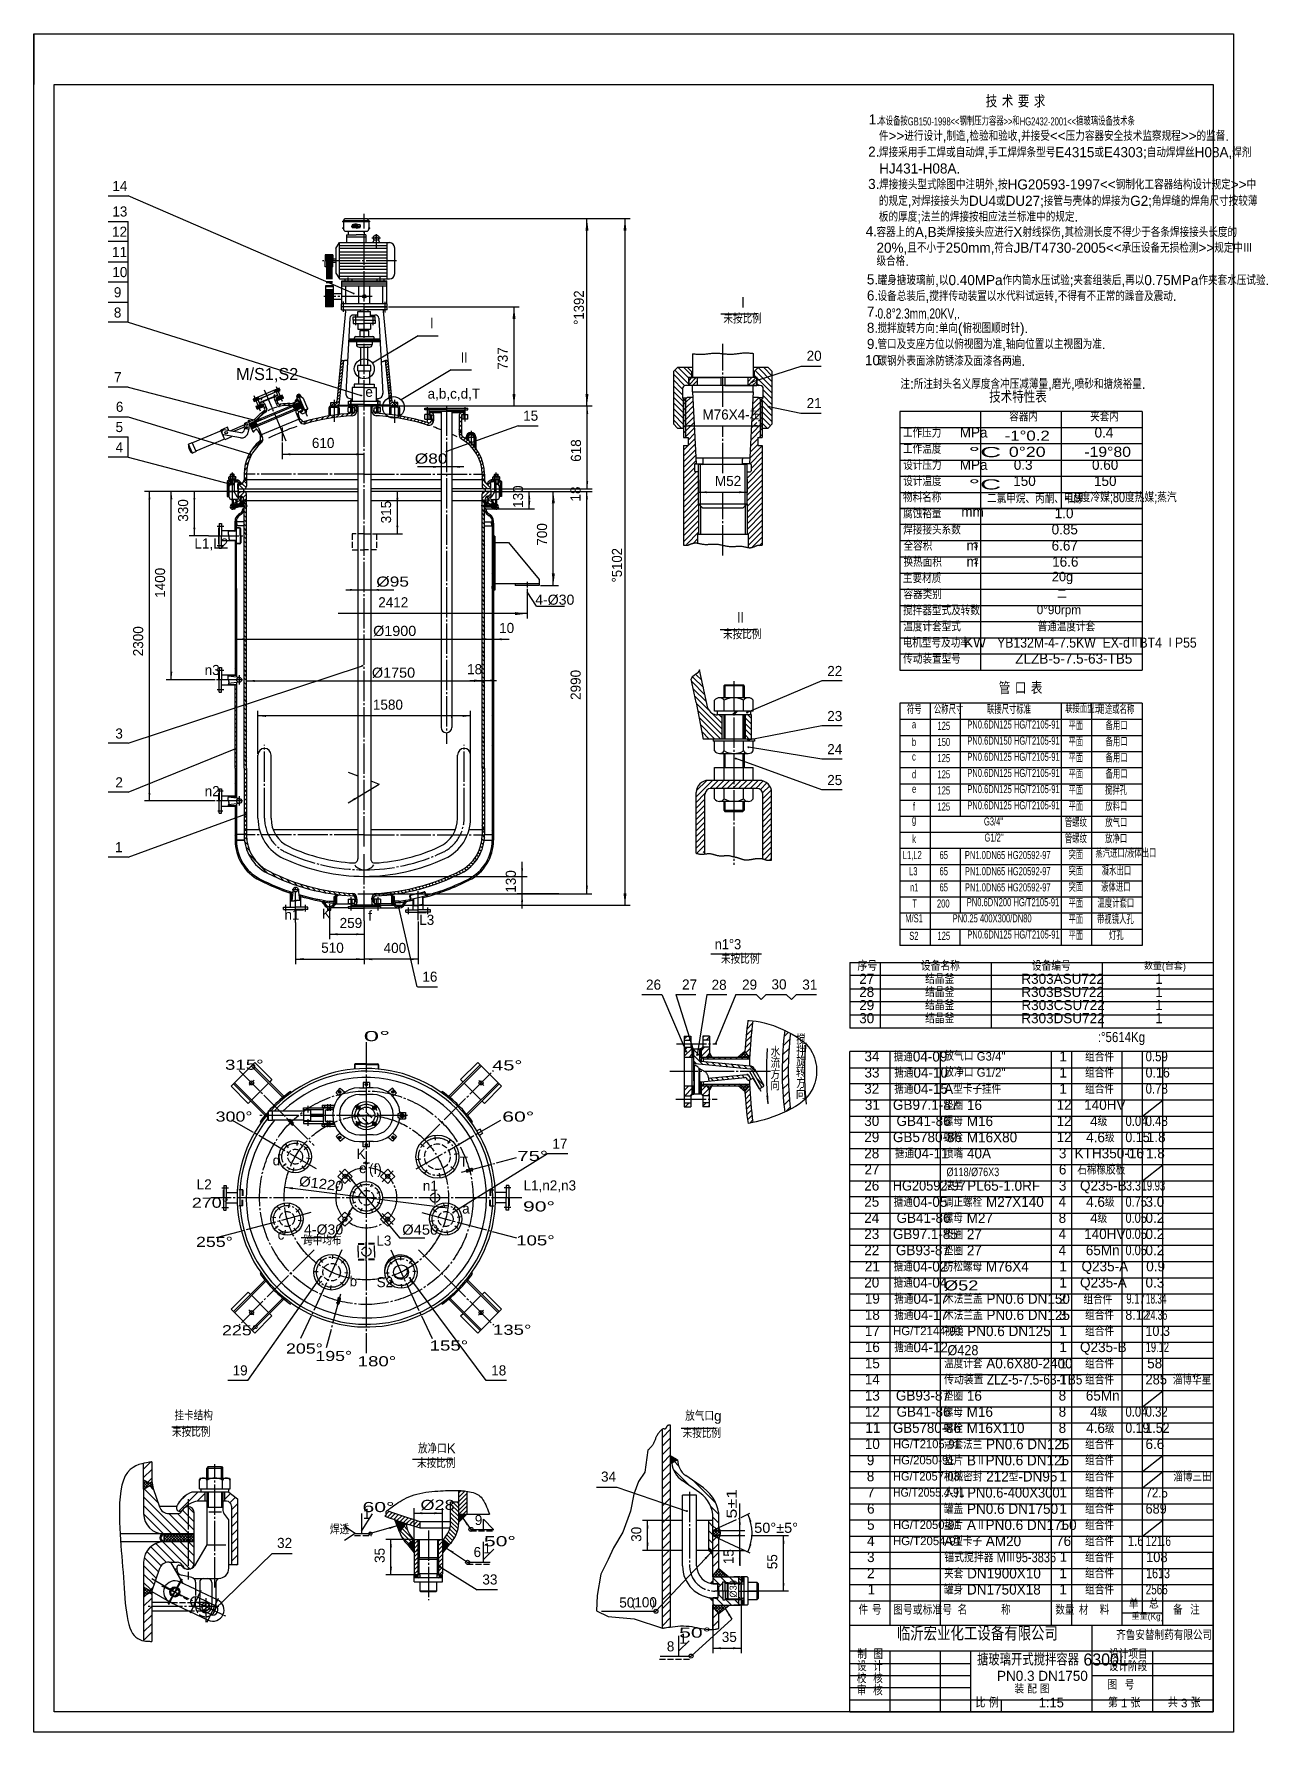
# Model space of a CAD drawing. Extents: x 281 to 6962, y -744 to 547.
# Drawn here: x 281 to 893, y -294 to 547 of the extents above; entities that cross this region are included whole.
import ezdxf

# ---------------------------------------------------------------- set-up
doc = ezdxf.new("R2010")
doc.units = 0
for name, pattern in [('BORDER', [17, 12, -1, 1, -1, 1, -1]), ('DASHDOT', [18, 15, -1, 1, -1]), ('DASHED', [4, 3, -1])]:
    doc.linetypes.add(name, pattern=pattern)
doc.layers.get('0').update_dxf_attribs({"linetype": 'CONTINUOUS'})
for name, color, linetype in [('1', 7, 'CONTINUOUS'), ('2', 94, 'DASHDOT'), ('3', 2, 'DASHED'), ('4', 1, 'CONTINUOUS'), ('5', 214, 'CONTINUOUS'), ('6', 7, 'BORDER'), ('70', 8, 'CONTINUOUS'), ('85', 7, 'CONTINUOUS')]:
    doc.layers.add(name, color=color, linetype=linetype)
doc.styles.get("Standard").update_dxf_attribs({"font": 'cadt_en', "bigfont": 'cadt_hz'})
doc.styles.add('STYLE1', font='cadt_en.shx', dxfattribs={"width": 0.799282, "bigfont": 'cadt_hz.shx'})
doc.styles.add('STYLE10', font='cadt_en.shx', dxfattribs={"width": 1.076207, "bigfont": 'cadt_hz.shx'})
doc.styles.add('STYLE11', font='cadt_en.shx', dxfattribs={"width": 0.94961, "bigfont": 'cadt_hz.shx'})
doc.styles.add('STYLE12', font='cadt_en.shx', dxfattribs={"width": 0.937956, "bigfont": 'cadt_hz.shx'})
doc.styles.add('STYLE13', font='cadt_en.shx', dxfattribs={"width": 1.065085, "bigfont": 'cadt_hz.shx'})
doc.styles.add('STYLE14', font='cadt_en.shx', dxfattribs={"width": 1.063919, "bigfont": 'cadt_hz.shx'})
doc.styles.add('STYLE15', font='cadt_en.shx', dxfattribs={"width": 1.281942, "bigfont": 'cadt_hz.shx'})
doc.styles.add('STYLE16', font='cadt_en.shx', dxfattribs={"width": 2.054286, "bigfont": 'cadt_hz.shx'})
doc.styles.add('STYLE17', font='cadt_en.shx', dxfattribs={"width": 1.565508, "bigfont": 'cadt_hz.shx'})
doc.styles.add('STYLE18', font='cadt_en.shx', dxfattribs={"width": 1.493599, "bigfont": 'cadt_hz.shx'})
doc.styles.add('STYLE19', font='cadt_en.shx', dxfattribs={"width": 1.565508, "bigfont": 'cadt_hz.shx'})
doc.styles.add('STYLE2', font='cadt_en.shx', dxfattribs={"width": 1.283849, "bigfont": 'cadt_hz.shx'})
doc.styles.add('STYLE20', font='cadt_en.shx', dxfattribs={"width": 1.378102, "bigfont": 'cadt_hz.shx'})
doc.styles.add('STYLE21', font='cadt_en.shx', dxfattribs={"width": 1.378102, "bigfont": 'cadt_hz.shx'})
doc.styles.add('STYLE22', font='cadt_en.shx', dxfattribs={"width": 1.378259, "bigfont": 'cadt_hz.shx'})
doc.styles.add('STYLE23', font='cadt_en.shx', dxfattribs={"width": 1.320397, "bigfont": 'cadt_hz.shx'})
doc.styles.add('STYLE24', font='cadt_en.shx', dxfattribs={"width": 1.309563, "bigfont": 'cadt_hz.shx'})
doc.styles.add('STYLE25', font='cadt_en.shx', dxfattribs={"width": 1.320397, "bigfont": 'cadt_hz.shx'})
doc.styles.add('STYLE26', font='cadt_en.shx', dxfattribs={"width": 1.320397, "bigfont": 'cadt_hz.shx'})
doc.styles.add('STYLE27', font='cadt_en.shx', dxfattribs={"width": 1.320397, "bigfont": 'cadt_hz.shx'})
doc.styles.add('STYLE28', font='cadt_en.shx', dxfattribs={"width": 1.044319, "bigfont": 'cadt_hz.shx'})
doc.styles.add('STYLE29', font='cadt_en.shx', dxfattribs={"width": 1.096143, "bigfont": 'cadt_hz.shx'})
doc.styles.add('STYLE3', font='cadt_en.shx', dxfattribs={"width": 0.9717, "bigfont": 'cadt_hz.shx'})
doc.styles.add('STYLE30', font='cadt_en.shx', dxfattribs={"width": 1.345713, "bigfont": 'cadt_hz.shx'})
doc.styles.add('STYLE31', font='cadt_en.shx', dxfattribs={"width": 1.088705, "bigfont": 'cadt_hz.shx'})
doc.styles.add('STYLE32', font='cadt_en.shx', dxfattribs={"width": 0.795385, "bigfont": 'cadt_hz.shx'})
doc.styles.add('STYLE33', font='cadt_en.shx', dxfattribs={"width": 0.848858, "bigfont": 'cadt_hz.shx'})
doc.styles.add('STYLE34', font='cadt_en.shx', dxfattribs={"width": 1.044319, "bigfont": 'cadt_hz.shx'})
doc.styles.add('STYLE35', font='cadt_en.shx', dxfattribs={"width": 0.971372, "bigfont": 'cadt_hz.shx'})
doc.styles.add('STYLE36', font='cadt_en.shx', dxfattribs={"width": 1.478536, "bigfont": 'cadt_hz.shx'})
doc.styles.add('STYLE37', font='cadt_en.shx', dxfattribs={"width": 1.384335, "bigfont": 'cadt_hz.shx'})
doc.styles.add('STYLE38', font='cadt_en.shx', dxfattribs={"width": 1.320397, "bigfont": 'cadt_hz.shx'})
doc.styles.add('STYLE39', font='cadt_en.shx', dxfattribs={"width": 1.378102, "bigfont": 'cadt_hz.shx'})
doc.styles.add('STYLE4', font='cadt_en.shx', dxfattribs={"width": 1.565508, "bigfont": 'cadt_hz.shx'})
doc.styles.add('STYLE40', font='cadt_en.shx', dxfattribs={"width": 0.750162, "bigfont": 'cadt_hz.shx'})
doc.styles.add('STYLE41', font='cadt_en.shx', dxfattribs={"width": 2.161005, "bigfont": 'cadt_hz.shx'})
doc.styles.add('STYLE42', font='cadt_en.shx', dxfattribs={"width": 2.161005, "bigfont": 'cadt_hz.shx'})
doc.styles.add('STYLE43', font='cadt_en.shx', dxfattribs={"width": 1.248089, "bigfont": 'cadt_hz.shx'})
doc.styles.add('STYLE44', font='cadt_en.shx', dxfattribs={"width": 1.168867, "bigfont": 'cadt_hz.shx'})
doc.styles.add('STYLE45', font='cadt_en.shx', dxfattribs={"width": 1.315585, "bigfont": 'cadt_hz.shx'})
doc.styles.add('STYLE46', font='cadt_en.shx', dxfattribs={"width": 0.974193, "bigfont": 'cadt_hz.shx'})
doc.styles.add('STYLE5', font='cadt_en.shx', dxfattribs={"width": 1.341857, "bigfont": 'cadt_hz.shx'})
doc.styles.add('STYLE6', font='cadt_en.shx', dxfattribs={"width": 1.565508, "bigfont": 'cadt_hz.shx'})
doc.styles.add('STYLE7', font='cadt_en.shx', dxfattribs={"width": 1.565508, "bigfont": 'cadt_hz.shx'})
doc.styles.add('STYLE8', font='cadt_en.shx', dxfattribs={"width": 0.971952, "bigfont": 'cadt_hz.shx'})
doc.styles.add('STYLE9', font='cadt_en.shx', dxfattribs={"width": 1.319444, "bigfont": 'cadt_hz.shx'})
doc.dimstyles.get("Standard").update_dxf_attribs({"dimtxt": 3.5, "dimasz": 4, "dimexe": 2, "dimexo": 0, "dimgap": 1, "dimtad": 1, "dimtoh": 1, "dimdec": 4, "dimzin": 0, "dimtxsty": 'STANDARD', "dimcen": 0, "dimazin": 3, "dimtfac": 1, "dimtdec": 4, "dimtmove": 0, "dimatfit": 3, "dimtolj": 1, "dimtzin": 0})

msp = doc.modelspace()

# ---------------------------------------------------------------- texts
at = {"style": 'STYLE1'}
for s, height, p in [('1.', 5, (694.79364, 501.89651)), ('件>>进行设计,制造,检验和验收,并接受<<压力容器安全技术监察规程>>的监督.', 5, (699.87513, 493.74401)), ('2.', 5, (694.52021, 485.89651)), ('焊接采用手工焊或自动焊,手工焊焊条型号E4315或E4303;自动焊焊丝H08A,焊剂', 5, (699.85213, 485.63001)), ('HJ431-H08A.', 5, (699.96313, 477.57301)), ('14', 5, (320.20062, 468.90027)), ('3.', 5, (694.52021, 469.89651)), ('焊接接头型式除图中注明外,按HG20593-1997<<钢制化工容器结构设计规定>>中', 5, (699.96313, 469.68901)), ('的规定,对焊接接头为DU4或DU27;接管与壳体的焊接为G2;角焊缝的焊角尺寸按较薄', 5, (699.85013, 461.54601)), ('13', 5, (320.20062, 456.27474)), ('板的厚度;法兰的焊接按相应法兰标准中的规定.', 5, (699.85013, 453.70801)), ('12', 5, (320.07762, 446.24974)), ('11', 5, (320.07762, 436.21458)), ('10', 5, (320.20062, 426.27474)), ('9', 5, (320.95452, 416.24974)), ('5.', 5, (693.88971, 422.64581)), ('罐身搪玻璃前,以0.40MPa作内筒水压试验;夹套组装后,再以0.75MPa作夹套水压试验.', 5, (699.21163, 422.30031)), ('6.', 5, (693.88971, 414.68581)), ('设备总装后,搅拌传动装置以水代料试运转,不得有不正常的躁音及震动.', 5, (699.18863, 414.43731)), ('8', 5, (320.95452, 406.21458)), ('未按比例', 5, (622.84714, 403.27655)), ('8.', 5, (693.88971, 398.68581)), ('7.', 5, (693.88971, 406.68581)), ('搅拌旋转方向:单向(俯视图顺时针).', 5, (699.13563, 398.53431)), ('9.', 5, (693.88971, 390.68581)), ('管口及支座方位以俯视图为准,轴向位置以主视图为准.', 5, (699.14663, 390.62231)), ('20', 5, (664.05522, 384.80533)), ('10.', 5, (692.91663, 382.61535)), ('碳钢外表面涂防锈漆及面漆各两遍.', 5, (699.14663, 382.31731)), ('7', 5, (321.07752, 374.2224)), ('M/S1,S2', 6, (381.49757, 375.2581)), ('e', 5, (445.50965, 366.96136)), ('a,b,c,d,T', 5, (476.33722, 366.06687)), ('6', 5, (321.93852, 359.5424)), ('21', 5, (664.05522, 361.37661)), ('5', 5, (321.81552, 349.5174)), ('15', 5, (523.66257, 355.122)), ('容器内', 5, (764.37471, 354.76685)), ('夹套内', 5, (804.44795, 354.74731)), ('工作压力', 5, (711.77939, 346.76685)), ('MPa', 5, (739.88559, 346.83419)), ('4', 5, (321.81552, 339.48223)), ('工作温度', 5, (711.77939, 338.76685)), ('设计压力', 5, (711.89658, 330.74731)), ('设计温度', 5, (711.89658, 322.76685)), ('MPa', 5, (739.88559, 330.83419)), ('物料名称', 5, (711.77939, 314.76685)), ('腐蚀裕量', 5, (711.83799, 306.74731)), ('mm', 5, (740.6386, 307.61544)), ('1.0', 5, (786.91159, 306.83419)), ('焊接接头系数', 5, (711.89658, 298.76685)), ('0.85', 5, (785.37298, 298.83419)), ('L1,L2', 5, (360.8551, 291.83551)), ('全容积', 5, (712.01377, 290.76685)), ('m', 5, (743.22943, 290.91844)), ('3', 3, (746.75054, 292.12902)), ('6.67', 5, (785.37298, 290.83419)), ('换热面积', 5, (712.01377, 282.76685)), ('m', 5, (743.22943, 282.91844)), ('2', 3, (746.97154, 284.17802)), ('16.6', 5, (785.64641, 282.83419)), ('容器类别', 5, (712.01377, 266.76685)), ('二', 5, (788.0999, 266.82544)), ('搅拌器型式及转数', 5, (711.83799, 258.76685)), ('温度计套型式', 5, (711.92588, 250.76685)), ('电机型号及功率', 5, (711.63291, 242.76685)), ('KW', 5, (742.07415, 242.83419)), ('传动装置型号', 5, (711.89658, 234.78638)), ('3', 5, (321.69252, 197.73174)), ('2', 5, (321.69252, 173.55634)), ('n2', 5, (365.93801, 169.19291)), ('1', 5, (321.53756, 141.4416)), ('n1', 5, (405.44524, 107.9799)), ('K', 5, (423.94971, 108.49846)), ('f', 5, (446.88376, 107.48731)), ('L3', 5, (472.18549, 105.46502)), ('序号', 4.696774, (689.17319, 82.71685)), ('设备名称', 4.585827, (720.68085, 82.75524)), ('设备编号', 4.585827, (775.61368, 82.75524)), ('数量(台套)', 3.4125, (831.10789, 83.22642)), ('16', 5, (473.7605, 77.29992)), ('27', 5, (690.08557, 76.24777)), ('结晶釜', 4.585827, (722.71993, 76.25524)), ('R303ASU722', 5, (770.39885, 76.24777)), ('1', 5, (836.68133, 76.24777)), ('28', 5, (690.08557, 69.74777)), ('29', 5, (690.08557, 63.24777)), ('结晶釜', 4.585827, (722.71993, 69.75524)), ('结晶釜', 4.585827, (722.71993, 63.25524)), ('R303BSU722', 5, (770.36467, 69.74777)), ('R303CSU722', 5, (770.43303, 63.24777)), ('1', 5, (836.68133, 69.74777)), ('1', 5, (836.68133, 63.24777)), ('30', 5, (690.08557, 56.74777)), ('结晶釜', 4.585827, (722.71993, 56.75524)), ('R303DSU722', 5, (770.36467, 56.74777)), ('1', 5, (836.68133, 56.74777)), ('34', 5, (692.69986, 37.85409)), ('搪通04-09', 5, (707.15499, 37.76722)), ('33', 5, (692.69986, 29.85409)), ('搪通04-10', 5, (707.44277, 29.76722)), ('32', 5, (692.58557, 21.85409)), ('31', 5, (692.89319, 13.85409)), ('30', 5, (692.58557, 5.85409)), ('29', 5, (692.58557, -2.14591)), ('d', 5, (399.59518, -13.66501)), ('K', 5, (441.21121, -10.45434)), ('17', 5, (538.13779, -5.37806)), ('28', 5, (692.58557, -10.14591)), ('e', 5, (442.35633, -17.48934)), ('(f)', 5, (447.32133, -17.91734)), ('T', 5, (492.20127, -14.36328)), ('27', 5, (692.69986, -18.14591)), ('n1', 5, (473.98983, -26.24906)), ('L1,n2,n3', 5, (523.84202, -26.07988)), ('26', 5, (692.58557, -26.14591)), ('a', 5, (493.46097, -37.51319)), ('25', 5, (692.58557, -34.14591)), ('调正螺栓 M27X140', 5, (732.00851, -34.23278)), ('4', 5, (788.85075, -34.14591)), ('4.6级', 5, (802.4827, -34.22841)), ('3.0', 5, (831.86727, -34.14591)), ('24', 5, (692.58557, -42.14591)), ('GB41-86', 5, (708.5546, -42.14591)), ('螺母 M27', 5, (731.94991, -42.21325)), ('8', 5, (788.85075, -42.14591)), ('4级', 5, (804.46618, -42.22841)), ('0.2', 5, (831.86727, -42.14591)), ('c', 5, (402.05328, -50.41027)), ('跨中均布', 5, (414.71157, -53.18978)), ('L3', 5, (450.98159, -53.41065)), ('23', 5, (692.58557, -50.14591)), ('垫圈 27', 5, (732.0378, -50.23278)), ('4', 5, (788.85075, -50.14591)), ('140HV', 5, (801.49511, -50.14591)), ('0.2', 5, (831.86727, -50.14591)), ('22', 5, (692.58557, -58.14591)), ('GB93-87', 5, (708.24698, -58.14591)), ('垫圈 27', 5, (732.0378, -58.23278)), ('4', 5, (788.85075, -58.14591)), ('65Mn', 5, (802.31596, -58.14591)), ('0.2', 5, (831.86727, -58.14591)), ('21', 5, (692.89319, -66.14591)), ('b', 5, (437.71307, -73.54592)), ('S2', 5, (451.0799, -73.98648)), ('20', 5, (692.58557, -74.14591)), ('19', 5, (692.85901, -82.14591)), ('搪通04-17', 5, (707.44277, -82.23278)), ('18', 5, (692.85901, -90.14591)), ('搪通04-17', 5, (707.44277, -90.23278)), ('17', 5, (692.85901, -98.14591)), ('搪通04-12', 5, (707.44277, -106.23278)), ('16', 5, (692.85901, -106.14591)), ('15', 5, (692.85901, -114.14591)), ('温度计套 A0.6X80-2400', 5, (732.15499, -114.21325)), ('1', 5, (789.12419, -114.14591)), ('58', 5, (832.69986, -114.14591)), ('19', 5, (379.77457, -117.6829)), ('18', 5, (507.83985, -117.6829)), ('14', 5, (692.85901, -122.14591)), ('1', 5, (789.12419, -122.14591)), ('13', 5, (692.85901, -130.14591)), ('GB93-87', 5, (708.24698, -130.14591)), ('垫圈 16', 5, (732.0378, -130.23278)), ('8', 5, (788.85075, -130.14591)), ('65Mn', 5, (802.31596, -130.14591)), ('12', 5, (692.85901, -138.14591)), ('GB41-86', 5, (708.5546, -138.14591)), ('螺母 M16', 5, (731.94991, -138.21325)), ('8', 5, (788.85075, -138.14591)), ('4级', 5, (804.46618, -138.22841)), ('未按比例', 5, (349.78607, -148.11758)), ('11', 5, (693.16663, -146.14591)), ('螺栓 M16X110', 5, (731.94991, -146.23278)), ('8', 5, (788.85075, -146.14591)), ('4.6级', 5, (802.4827, -146.22841)), ('放净口K', 5, (471.58581, -156.35653)), ('未按比例', 5, (602.6322, -148.71242)), ('10', 5, (692.85901, -154.14591)), ('活套法兰 PN0.6 DN125', 5, (732.0378, -154.23278)), ('6.6', 5, (831.86727, -154.14591)), ('未按比例', 5, (471.10481, -163.55253)), ('9', 5, (693.85075, -162.14591)), ('8', 5, (693.85075, -170.14591)), ('机械密封 212型-DN95', 5, (732.1257, -170.23278)), ('淄博三田', 5, (845.61775, -170.23278)), ('9', 5, (499.71396, -191.77695)), ('76', 5, (787.58557, -202.14591)), ('6', 5, (499.10696, -207.65695)), ('1', 5, (789.31737, -209.97741)), ('件 号', 5, (689.78376, -236.23278)), ('名         称', 5, (738.85178, -236.21325)), ('材   料', 5, (798.88914, -236.23278)), ('单', 4.23307, (823.61437, -233.07472)), ('重量(Kg)', 3.101538, (824.89062, -238.6024)), ('总', 4.23307, (833.60197, -233.07472)), ('备  注', 5, (845.52053, -236.21325)), ('齐鲁安替制药有限公司', 5, (817.37146, -248.71325)), ('8', 5, (594.81552, -254.36296)), ('设  计', 4.335484, (688.97736, -264.11015)), ('制  图', 4.335484, (689.11707, -258.11015)), ('设计阶段', 4.335484, (813.67042, -264.11015)), ('设计项目', 4.335484, (813.86094, -258.11015)), ('校  核', 4.406557, (688.8586, -270.12327)), ('PN0.3 DN1750', 5, (758.33062, -268.97641)), ('图  号', 5, (813.12307, -273.27185)), ('审  核', 4.335484, (688.95195, -276.11015)), ('比 例', 4.665695, (747.66136, -282.14878)), ('装 配 图', 4, (766.97262, -275.14674)), ('1:15', 4.8, (778.95522, -282.11248)), ('第 1 张', 4.233071, (813.27429, -282.07472)), ('共 3 张', 4.266667, (842.96258, -282.06412))]:
    msp.add_text(s, height=height, dxfattribs=at).set_placement(p)
at = {"width": 0.7}
for s, p in [('本设备按GB150-1998<<钢制压力容器>>和HG2432-2001<<搪玻璃设备技术条', (699.58913, 501.38868)), ('符号', (713.72998, 209.94929)), ('公称尺寸', (727.04934, 209.96882)), ('联接尺寸标准', (753.34013, 209.94929)), ('联接面型式', (792.07534, 210.48279)), ('用途或名称', (808.12021, 209.96882)), ('a', (716.19, 202.81742)), ('125', (728.86472, 202.03617)), ('PN0.6DN125 HG/T2105-91', (743.60448, 202.69907)), ('平面', (793.72998, 201.94929)), ('备用口', (812.07978, 201.96882)), ('b', (716.19, 194.03617)), ('150', (728.86472, 194.03617)), ('PN0.6DN150 HG/T2105-91', (743.60448, 194.69907)), ('平面', (793.72998, 193.94929)), ('备用口', (812.07978, 193.96882)), ('c', (716.25835, 186.81742)), ('125', (728.86472, 186.03617)), ('PN0.6DN125 HG/T2105-91', (743.60448, 186.69907)), ('平面', (793.72998, 185.94929)), ('备用口', (812.07978, 185.96882)), ('d', (716.19, 178.03617)), ('125', (728.86472, 178.03617)), ('PN0.6DN125 HG/T2105-91', (743.60448, 178.69907)), ('平面', (793.72998, 177.94929)), ('备用口', (812.07978, 177.96882)), ('e', (716.25835, 170.81742)), ('125', (728.86472, 170.03617)), ('PN0.6DN125 HG/T2105-91', (743.60448, 170.69907)), ('平面', (793.72998, 169.94929)), ('搅拌孔', (811.81611, 169.92976)), ('f', (716.66851, 162.03617)), ('125', (728.86472, 162.03617)), ('PN0.6DN125 HG/T2105-91', (743.60448, 162.69907)), ('平面', (793.72998, 161.94929)), ('放料口', (811.91865, 161.94929)), ('g', (716.19, 155.59867)), ('G3/4"', (751.86483, 154.69907)), ('管螺纹', (791.91865, 153.94929)), ('放气口', (811.9333, 153.94929)), ('k', (716.32671, 146.03617)), ('G1/2"', (752.12323, 146.69907)), ('管螺纹', (791.91865, 145.94929)), ('蒸汽进口/液体出口', (807.07002, 138.78667)), ('放净口', (811.88935, 145.92976)), ('L1,L2', (711.67616, 138.03617)), ('65', (729.85646, 138.03617)), ('PN1.0DN65 HG20592-97', (742.41407, 138.03617)), ('突面', (793.74463, 137.92976)), ('L3', (714.7881, 130.03617)), ('65', (729.85646, 130.03617)), ('PN1.0DN65 HG20592-97', (742.41867, 130.03617)), ('突面', (793.74463, 129.92976)), ('突面', (793.74463, 121.92976)), ('液体进口', (809.8876, 121.94929)), ('凝水出口', (810.18056, 129.96882)), ('n1', (715.23243, 122.03617)), ('T', (716.39507, 114.03617)), ('200', (728.59128, 114.03617)), ('65', (729.85646, 122.03617)), ('PN1.0DN65 HG20592-97', (742.41867, 122.03617)), ('PN0.6DN200 HG/T2105-91', (743.34608, 114.69907)), ('平面', (793.72998, 113.94929)), ('温度计套口', (808.09092, 113.96882)), ('M/S1', (712.86887, 106.69907)), ('PN0.25 400X300/DN80', (736.34393, 106.69907)), ('平面', (793.72998, 105.94929)), ('带视镜人孔', (807.88584, 105.96882)), ('S2', (714.85646, 98.03617)), ('125', (728.86472, 98.03617)), ('PN0.6DN125 HG/T2105-91', (743.60448, 98.69907)), ('平面', (793.72998, 97.94929)), ('灯孔', (813.72998, 97.94929))]:
    msp.add_text(s, height=4, dxfattribs=at).set_placement(p)
at = {"style": 'STYLE1'}
msp.add_text('18', height=5, rotation=90, dxfattribs=at).set_placement((552.09812, 315.10513))
for s, height, width, p in [('放气口 G3/4"', 4.2, 1.003, (732.1919, 38.25032)), ('1', 5, 1.003, (789.24023, 37.85409)), ('组合件', 5, 1.003, (801.95423, 37.76722)), ('0.59', 5, 0.843956, (831.92783, 37.85409)), ('放净口 G1/2"', 4.2, 1.003, (732.1919, 30.25032)), ('1', 5, 1.003, (789.24023, 29.85409)), ('组合件', 5, 1.003, (801.95423, 29.76722)), ('0.16', 5, 0.923909, (831.8841, 29.85409)), ('L2', 5, 1.003, (361.97804, -25.56689)), ('搪通04-05', 5, 0.999118, (707.1563, -34.23278)), ('0.75', 5, 0.812315, (821.96624, -34.14591)), ('0.05', 5, 0.812315, (821.96624, -42.14591)), ('GB97.1-85', 5, 0.992204, (706.78993, -50.14591)), ('0.05', 5, 0.812315, (821.96624, -50.14591)), ('0.05', 5, 0.812315, (821.96624, -58.14591)), ('搪通04-02', 5, 0.998339, (707.15746, -66.23278)), ('防松螺母 M76X4', 5, 1.003, (731.91921, -66.23278)), ('1', 5, 1.003, (789.24023, -66.14591)), ('Q235-A', 5, 1.003, (800.17178, -66.14591)), ('0.9', 5, 1.003, (832.21622, -66.14591)), ('搪通04-04', 5, 0.998339, (707.15746, -74.23278)), ('1', 5, 1.003, (789.24023, -74.14591)), ('Q235-A', 5, 1.003, (799.45275, -74.14591)), ('0.3', 5, 1.003, (831.8567, -74.14591)), ('木法兰盖 PN0.6 DN150', 5, 1.003, (732.15429, -82.23278)), ('2', 5, 1.003, (788.96597, -82.14591)), ('组合件', 5, 1.003, (801.15323, -82.41378)), ('9.17', 5, 0.70748, (822.36201, -82.14591)), ('18.34', 5, 0.610618, (832.06439, -82.14591)), ('木法兰盖 PN0.6 DN125', 5, 1.003, (732.15429, -90.23278)), ('3', 5, 1.003, (788.96597, -90.14591)), ('组合件', 5, 1.003, (801.95423, -90.23278)), ('8.12', 5, 0.917632, (821.88927, -90.14591)), ('24.36', 5, 0.632504, (832.0573, -90.14591)), ('HG/T2144-91', 4.2, 1.003, (706.86289, -97.74968)), ('视镜 PN0.6 DN125', 5, 1.003, (732.15429, -98.23278)), ('1', 5, 1.003, (789.24023, -98.14591)), ('组合件', 5, 1.003, (801.95423, -98.23278)), ('10.3', 5, 0.933652, (831.81497, -98.14591)), ('1', 5, 1.003, (789.24023, -106.14591)), ('Q235-B', 5, 1.003, (799.41847, -106.14591)), ('组合件', 5, 1.003, (801.95423, -114.23278)), ('19.12', 5, 0.690719, (831.96453, -106.14591)), ('组合件', 5, 1.003, (801.95423, -122.23278)), ('285', 5, 0.952588, (831.87481, -122.14591)), ('0.04', 5, 0.841471, (821.93059, -138.14591)), ('0.32', 5, 0.841471, (831.93059, -138.14591)), ('GB5780-86', 5, 0.983524, (706.79498, -146.14591)), ('0.19', 5, 0.911574, (821.89439, -146.14591)), ('1.52', 5, 0.91911, (831.8277, -146.14591)), ('HG/T2105-91', 4.2, 0.98642, (706.83362, -153.74968)), ('1', 5, 1.003, (789.24023, -154.14591)), ('组合件', 5, 1.003, (801.95423, -154.23278)), ('HG/2050-91', 4.2, 0.996876, (706.82077, -161.74968)), ('垫片 BⅡPN0.6 DN125', 5, 1.003, (732.03675, -162.23278)), ('1', 5, 1.003, (789.24023, -162.14591)), ('组合件', 5, 1.003, (801.95423, -162.23278)), ('HG/T2057-03', 4.2, 0.969856, (706.84596, -169.74968)), ('1', 5, 1.003, (789.24023, -170.14591)), ('组合件', 5, 1.003, (801.95423, -170.23278)), ('7', 5, 1.003, (693.96597, -178.14591)), ('HG/T2055.4-91', 4.2, 0.914286, (706.86437, -177.74968)), ('人孔 PN0.6-400X300', 5, 0.960597, (732.24865, -178.21325)), ('1', 5, 1.003, (789.24023, -178.14591)), ('组合件', 5, 1.003, (801.95423, -178.23278)), ('72.5', 5, 0.843062, (831.9288, -178.14591)), ('1', 5, 1.003, (444.38806, -188.74444)), ('6', 5, 1.003, (693.96597, -186.14591)), ('罐盖 PN0.6 DN1750', 5, 1.003, (732.06613, -186.25232)), ('1', 5, 1.003, (789.24023, -186.14591)), ('组合件', 5, 1.003, (801.95423, -186.23278)), ('689', 5, 0.939235, (831.88635, -186.14591)), ('5', 5, 1.003, (693.96597, -194.14591)), ('HG/T2050-91', 4.2, 0.98336, (706.83571, -193.74968)), ('垫片 AⅡPN0.6 DN1750', 5, 1.003, (732.03675, -194.23278)), ('1', 5, 1.003, (789.24023, -194.14591)), ('组合件', 5, 1.003, (801.95423, -194.23278)), ('4', 5, 1.003, (693.96597, -202.14591)), ('HG/T2054-91', 4.2, 1.002923, (706.8135, -201.74968)), ('A型卡子 AM20', 5, 1.003, (732.11511, -202.23278)), ('组合件', 5, 1.003, (801.95423, -202.23278)), ('1.6', 5, 0.843956, (823.08167, -202.14591)), ('121.6', 5, 0.749939, (831.92809, -202.14591)), ('3', 5, 1.003, (693.96597, -210.14591)), ('锚式搅拌器 MⅢ95-3836', 5, 0.814698, (732.19842, -210.21325)), ('组合件', 5, 1.003, (801.95423, -210.23278)), ('108', 5, 0.960383, (832.11062, -210.14591)), ('2', 5, 1.003, (693.96597, -218.14591)), ('夹套 DN1900X10', 5, 1.003, (732.1249, -218.23278)), ('1', 5, 1.003, (789.24023, -218.14591)), ('组合件', 5, 1.003, (801.95423, -218.23278)), ('1613', 5, 0.796599, (832.14533, -218.14591)), ('1', 5, 1.003, (694.24023, -226.14591)), ('罐身 DN1750X18', 5, 1.003, (732.06613, -226.21325)), ('1', 5, 1.003, (789.24023, -226.14591)), ('组合件', 5, 1.003, (801.95423, -226.23278)), ('2566', 5, 0.731158, (831.98981, -226.14591)), ('图号或标准号', 5, 0.973683, (706.87296, -236.25232)), ('数量', 5, 0.857889, (787.20745, -236.21325))]:
    msp.add_text(s, height=height, dxfattribs=dict(at, width=width)).set_placement(p)
at = {"attachment_point": 7}
for s, insert, char_height, style in [('0.8%%d2.3mm,20KV,.', (699.14663, 404.81365), 5, 'STYLE40'), ('%%dC', (744.2045, 337.03294), 5, 'STYLE41'), ('%%dC', (744.2045, 321.03294), 5, 'STYLE42'), (' 0%%d90rpm', (776.38466, 257.9793), 4.445988, 'STYLE46'), ('0%%d', (444.68552, 47.80281), 5, 'STYLE16'), (':%%d5614Kg', (808.24449, 45.88612), 5, 'STYLE33'), ('315%%d', (376.00349, 33.61425), 5, 'STYLE37'), ('45%%d', (508.33155, 33.31596), 5, 'STYLE36'), ('300%%d', (371.35622, 7.95251), 5, 'STYLE27'), ('60%%d', (513.31538, 7.9179), 5, 'STYLE17'), ('75%%d', (520.81942, -11.5399), 5, 'STYLE18'), ('270%%d', (359.58701, -34.72208), 5, 'STYLE26'), ('90%%d', (523.57716, -36.5544), 5, 'STYLE19'), ('255%%d', (361.61863, -54.11668), 5, 'STYLE25'), ('105%%d', (520.21784, -53.36698), 5, 'STYLE20'), ('%%c52', (732.08083, -75.81258), 5, 'STYLE30'), ('225%%d', (374.51368, -97.88611), 5, 'STYLE38'), ('155%%d', (477.35812, -105.46017), 5, 'STYLE21'), ('135%%d', (508.68714, -97.65663), 5, 'STYLE39'), ('205%%d', (406.18299, -106.93405), 5, 'STYLE23'), ('195%%d', (420.80462, -110.6229), 5, 'STYLE24'), ('180%%d', (441.7187, -113.24309), 5, 'STYLE22'), (' %%c428', (732.03675, -107.87992), 5, 'STYLE12')]:
    msp.add_mtext(s, dxfattribs=dict(at, insert=insert, char_height=char_height, style=style))
at = {"layer": '1', "style": 'STYLE1'}
for s, height, p in [('技 术 要 求', 6, (752.76999, 510.26922)), ('Ⅰ', 6, (629.68133, 410.57769)), ('技术特性表', 6, (754.46209, 363.98615)), ('管 口 表', 6, (759.20656, 219.7116)), ('临沂宏业化工设备有限公司', 7, (708.69894, -249.07452))]:
    msp.add_text(s, height=height, dxfattribs=at).set_placement(p)
at = {"layer": '1', "style": 'STYLE1', "width": 0.98426}
msp.add_text('搪玻璃开式搅拌容器 6300L', height=6, dxfattribs=at).set_placement((748.44426, -261.39389))
at = {"layer": '5', "style": 'STYLE1', "width": 1.003}
for s, height, p in [('放气口g', 5, (603.89889, -140.16319)), ('34', 5, (562.22182, -170.30389)), ('焊透', 5, (427.96361, -196.39184)), ('1', 5, (503.99146, -205.80016)), ('33', 5, (503.46452, -221.24261)), ('50', 5, (571.26154, -232.64584)), ('(', 4, (577.47686, -232.36783)), ('100', 5, (578.69955, -232.54395)), (')', 4, (587.15646, -232.36783)), ('1', 5, (601.01495, -250.58534))]:
    msp.add_text(s, height=height, dxfattribs=at).set_placement(p)
at = {"layer": '5', "char_height": 5, "attachment_point": 7}
for s, insert, style in [('60%%d', (444.1161, -185.44129), 'STYLE4'), ('50%%d', (504.22546, -202.35755), 'STYLE6'), ('50%%d', (600.91423, -247.64627), 'STYLE7')]:
    msp.add_mtext(s, dxfattribs=dict(at, insert=insert, style=style))
at = {"layer": '70', "style": 'STYLE1'}
for s, p in [('Ⅰ', (475.62571, 400.30387)), ('Ⅱ', (491.57877, 383.24144))]:
    msp.add_text(s, height=6, dxfattribs=at).set_placement(p)

# ---------------------------------------------------------------- blocks, each defined once
blk = doc.blocks.new('*U0')
at = {"layer": '2'}
for p, q in [((439.73, 362.45), (439.06, 363.11)), ((439.16, 363.11), (439.06, 363.01)), ((439.38, 363.11), (439.06, 362.8)), ((439.59, 363.11), (439.06, 362.58)), ((439.52, 362.45), (439.06, 362.91)), ((439.31, 362.45), (439.06, 362.69)), ((439.09, 362.45), (439.06, 362.48)), ((439.8, 363.11), (439.13, 362.45)), ((439.94, 362.45), (439.28, 363.11)), ((440.01, 363.11), (439.35, 362.45)), ((440.13, 362.48), (439.49, 363.11)), ((440.13, 363.01), (439.56, 362.45)), ((440.13, 362.69), (439.7, 363.11)), ((440.13, 362.8), (439.77, 362.45)), ((440.13, 362.9), (439.91, 363.11)), ((440.13, 362.59), (439.98, 362.45)), ((440.13, 363.11), (440.12, 363.11, 1))]:
    blk.add_line(p, q, dxfattribs=at)
blk = doc.blocks.new('*U1')
at = {"layer": '2'}
for p, q in [((449.86, 362.48), (450.5, 363.11)), ((449.86, 362.69), (450.28, 363.11)), ((449.86, 362.9), (450.07, 363.11)), ((449.86, 363.11), (449.86, 363.11)), ((449.86, 363.01), (450.43, 362.45)), ((449.86, 362.8), (450.21, 362.45)), ((449.86, 362.59), (450, 362.45, 1)), ((449.97, 363.11), (450.64, 362.45)), ((450.04, 362.45), (450.71, 363.11)), ((450.18, 363.11), (450.85, 362.45)), ((450.25, 362.45), (450.92, 363.11)), ((450.4, 363.11), (450.93, 362.58)), ((450.47, 362.45), (450.93, 362.91)), ((450.61, 363.11), (450.93, 362.8)), ((450.68, 362.45), (450.93, 362.69)), ((450.82, 363.11), (450.93, 363.01)), ((450.89, 362.45), (450.93, 362.48))]:
    blk.add_line(p, q, dxfattribs=at)
blk = doc.blocks.new('*U2')
for p, q in [((433.52, 385.23), (433.59, 385.19, 1)), ((433.59, 385.19), (433.67, 385.15)), ((433.67, 385.15), (433.76, 385.11)), ((433.76, 385.11), (433.86, 385.06)), ((433.86, 385.06), (433.97, 385.02)), ((433.97, 385.02), (434.08, 384.98)), ((434.08, 384.98), (434.19, 384.95)), ((434.19, 384.95), (434.3, 384.93)), ((434.3, 384.93), (434.41, 384.91)), ((434.41, 384.91), (434.52, 384.91)), ((434.52, 384.91), (434.62, 384.92)), ((434.62, 384.92), (434.73, 384.93)), ((434.73, 384.93), (434.83, 384.95)), ((434.83, 384.95), (434.93, 384.97)), ((434.93, 384.97), (435.03, 385)), ((435.03, 385), (435.13, 385.02)), ((435.13, 385.02), (435.23, 385.05)), ((435.23, 385.05), (435.33, 385.08)), ((435.33, 385.08), (435.43, 385.1)), ((435.43, 385.1), (435.53, 385.12)), ((435.53, 385.12), (435.64, 385.13)), ((435.64, 385.13), (435.74, 385.14)), ((435.74, 385.14), (435.85, 385.13)), ((435.85, 385.13), (435.96, 385.12)), ((435.96, 385.12), (436.07, 385.1)), ((436.07, 385.1), (436.18, 385.06)), ((436.18, 385.06), (436.29, 385.03)), ((436.29, 385.03), (436.4, 384.98)), ((436.4, 384.98), (436.5, 384.94)), ((436.5, 384.94), (436.59, 384.9)), ((436.59, 384.9), (436.67, 384.85)), ((436.67, 384.85), (436.73, 384.82))]:
    blk.add_line(p, q)
blk = doc.blocks.new('*U3')
for p, q in [((453.26, 384.59), (453.34, 384.58, 1)), ((453.34, 384.58), (453.42, 384.56)), ((453.42, 384.56), (453.52, 384.53)), ((453.52, 384.53), (453.63, 384.51)), ((453.63, 384.51), (453.74, 384.5)), ((453.74, 384.5), (453.86, 384.49)), ((453.86, 384.49), (453.98, 384.48)), ((453.98, 384.48), (454.09, 384.49)), ((454.09, 384.49), (454.2, 384.5)), ((454.2, 384.5), (454.31, 384.52)), ((454.31, 384.52), (454.41, 384.55)), ((454.41, 384.55), (454.5, 384.59)), ((454.5, 384.59), (454.6, 384.63)), ((454.6, 384.63), (454.69, 384.68)), ((454.69, 384.68), (454.78, 384.72)), ((454.78, 384.72), (454.88, 384.77)), ((454.88, 384.77), (454.97, 384.82)), ((454.97, 384.82), (455.06, 384.87)), ((455.06, 384.87), (455.15, 384.92)), ((455.15, 384.92), (455.25, 384.96)), ((455.25, 384.96), (455.34, 385)), ((455.34, 385), (455.45, 385.03)), ((455.45, 385.03), (455.55, 385.05)), ((455.55, 385.05), (455.66, 385.06)), ((455.66, 385.06), (455.77, 385.07)), ((455.77, 385.07), (455.89, 385.06)), ((455.89, 385.06), (456.01, 385.05)), ((456.01, 385.05), (456.12, 385.03)), ((456.12, 385.03), (456.23, 385.01)), ((456.23, 385.01), (456.33, 384.99)), ((456.33, 384.99), (456.41, 384.97)), ((456.41, 384.97), (456.49, 384.96))]:
    blk.add_line(p, q)
blk = doc.blocks.new('*U4')
blk.add_line((436.99, 165.84), (452.27, 175.17))
blk.add_solid([(436.99, 165.84), (440.14, 168.36), (440.66, 167.5)])
blk = doc.blocks.new('*D5')
for p, q in [((507.72, 320.15), (529.2, 320.15)), ((526.7, 311.48), (526.7, 320.15)), ((505.25, 311.48), (529.2, 311.48))]:
    blk.add_line(p, q)
for points in [[(526.7, 320.15), (527.2, 316.15), (526.2, 316.15)], [(526.7, 311.48), (526.2, 315.48), (527.2, 315.48)]]:
    blk.add_solid(points)
at = {"style": 'STYLE1'}
blk.add_text('130', height=5, rotation=90, dxfattribs=at).set_placement((523.61, 311.96))
blk = doc.blocks.new('*U6')
for p, q in [((400.59, 370.29), (400.46, 369.98)), ((401.28, 370.58), (400.75, 369.28)), ((401.98, 370.87), (401.36, 369.37)), ((402.67, 371.16), (402.03, 369.59)), ((403.05, 370.69), (402.73, 369.88)), ((390.16, 365.91), (390.02, 365.57)), ((390.85, 366.2), (390.31, 364.87)), ((391.55, 366.49), (390.9, 364.92)), ((391.6, 362.39), (391.48, 362.09)), ((392.24, 366.78), (391.6, 365.21)), ((391.77, 361.4), (392.3, 362.68)), ((392.99, 362.98), (392.14, 360.88)), ((392.4, 365.76), (392.61, 366.28)), ((392.83, 361.17), (393.62, 363.09)), ((394.25, 363.24), (393.53, 361.46)), ((394.15, 366.1), (393.83, 365.31, 1)), ((394.22, 361.76), (394.54, 362.54)), ((396.49, 367.34), (396.36, 367.02)), ((397.93, 366.38), (397.8, 366.08)), ((400.45, 368.1), (400.13, 367.31)), ((401.96, 366.6), (401.74, 366.06)), ((402.73, 367.06), (402.03, 365.37)), ((403.42, 367.36), (402.57, 365.26)), ((404.12, 367.65), (403.26, 365.55)), ((404.51, 367.21), (403.96, 365.85)), ((404.81, 366.51), (404.65, 366.14)), ((410.05, 361.82), (411.44, 361.25)), ((410.06, 361.78), (410.29, 362.35)), ((411.7, 361.36), (410.06, 362.03)), ((410.15, 362.21), (411.97, 361.47)), ((410.16, 361.51), (410.56, 362.47)), ((410.28, 361.25), (410.82, 362.58)), ((412.23, 361.58), (410.31, 362.36)), ((410.43, 361.09), (411.08, 362.69)), ((410.57, 363.12), (411.35, 362.8)), ((412.49, 361.69), (410.57, 362.47)), ((410.59, 363.08), (410.65, 363.23)), ((410.61, 361.01), (411.34, 362.8)), ((410.68, 362.86), (411.09, 362.69)), ((410.7, 362.82), (410.91, 363.34)), ((410.74, 363.27), (411.61, 362.91)), ((410.79, 362.6), (410.83, 362.58)), ((410.82, 362.58), (411.17, 363.45)), ((410.82, 361.01), (411.6, 362.91)), ((410.83, 362.58), (412.75, 361.8)), ((411, 363.38), (411.87, 363.02)), ((411.08, 362.69), (411.44, 363.56)), ((411.08, 361.1), (411.86, 363.02)), ((413.01, 361.91), (411.09, 362.69)), ((411.26, 363.49), (412.13, 363.13)), ((411.34, 362.8), (411.7, 363.67)), ((411.34, 361.21), (412.12, 363.13)), ((411.35, 362.8), (413.27, 362.02)), ((411.52, 363.6), (412.39, 363.24)), ((411.6, 362.91), (411.96, 363.78)), ((411.6, 361.32), (412.38, 363.24)), ((411.61, 362.91), (413.52, 362.13)), ((411.75, 368.01), (411.92, 367.59)), ((411.78, 363.71), (412.65, 363.35)), ((411.86, 363.02), (412.22, 363.89)), ((411.86, 361.43), (412.64, 363.35)), ((413.41, 362.4), (411.87, 363.02)), ((412.02, 360.77), (412.38, 361.65)), ((412.04, 363.82), (412.91, 363.46)), ((412.12, 363.13), (412.48, 364)), ((412.12, 361.54), (412.9, 363.46)), ((412.13, 363.13), (413.3, 362.66)), ((412.28, 360.88), (412.64, 361.75)), ((412.3, 363.93), (412.86, 363.7)), ((412.38, 363.24), (412.71, 364.05)), ((412.38, 361.65), (413.04, 363.26)), ((413.19, 362.92), (412.39, 363.24)), ((412.49, 368.32), (412.66, 367.9)), ((412.49, 361.69), (413.36, 361.33)), ((412.55, 360.99), (412.9, 361.86)), ((412.56, 364.04), (412.75, 363.96)), ((412.64, 363.35), (412.82, 363.78)), ((412.64, 361.75), (413.15, 363)), ((412.65, 363.35), (413.08, 363.18)), ((412.75, 361.8), (413.62, 361.44)), ((412.81, 361.1), (413.16, 361.97)), ((412.9, 363.46), (412.93, 363.52)), ((412.9, 361.86), (413.26, 362.74)), ((412.91, 363.46), (412.97, 363.44)), ((413.01, 361.91), (413.73, 361.61)), ((413.07, 361.21), (413.42, 362.08)), ((413.16, 361.97), (413.37, 362.48)), ((413.27, 362.02), (413.62, 361.87)), ((413.33, 361.32), (413.59, 361.96)), ((413.42, 362.08), (413.48, 362.22)), ((413.59, 361.43), (413.7, 361.7)), ((388.13, 353.71), (388.92, 353.38)), ((388.16, 353.64), (388.23, 353.81)), ((388.24, 353.44), (388.66, 353.27)), ((388.27, 353.38), (388.49, 353.92)), ((388.31, 353.85), (389.18, 353.49)), ((388.39, 353.16), (388.75, 354.03)), ((388.49, 352.86), (388.65, 353.27)), ((388.57, 353.96), (389.44, 353.6)), ((388.6, 352.6), (388.91, 353.38)), ((388.65, 353.27), (389.01, 354.14)), ((388.66, 353.27), (390.58, 352.49)), ((388.71, 352.34), (389.17, 353.49)), ((388.82, 352.08), (389.43, 353.6)), ((388.83, 354.07), (389.71, 353.71)), ((388.91, 353.38), (389.27, 354.25)), ((388.92, 351.82), (389.7, 353.71)), ((390.84, 352.6), (388.92, 353.38)), ((389.09, 354.18), (389.97, 353.82)), ((389.17, 353.49), (389.53, 354.36)), ((389.17, 351.9), (389.96, 353.82)), ((389.18, 353.49), (391.1, 352.71)), ((389.35, 354.29), (390.23, 353.93)), ((389.43, 353.6), (389.79, 354.47)), ((389.43, 352.01), (390.22, 353.93)), ((391.36, 352.82), (389.44, 353.6)), ((389.61, 354.4), (390.49, 354.04)), ((389.69, 352.11), (390.48, 354.04)), ((389.7, 353.71), (390.05, 354.58)), ((391.61, 352.93), (389.71, 353.71)), ((389.88, 354.51), (390.42, 354.28)), ((389.95, 352.22), (390.74, 354.14)), ((389.96, 353.82), (390.28, 354.61)), ((389.97, 353.82), (391.76, 353.09)), ((390.14, 354.61), (390.31, 354.54)), ((390.22, 353.93), (390.39, 354.35)), ((390.22, 352.33), (391, 354.25)), ((391.83, 353.27), (390.23, 353.93)), ((390.48, 352.44), (391.22, 354.27)), ((390.48, 354.04), (390.5, 354.09)), ((390.49, 354.04), (391.83, 353.49)), ((390.74, 352.55), (391.41, 354.21)), ((391.73, 353.75), (390.75, 354.15)), ((391, 352.66), (391.57, 354.07)), ((391.61, 354.01), (391.02, 354.26)), ((391.26, 352.77), (391.69, 353.84)), ((391.52, 352.88), (391.8, 353.58)), ((411.18, 361.14), (410.14, 361.57)), ((410.92, 361.03), (410.25, 361.31)), ((411.44, 361.25), (412.32, 360.9)), ((411.45, 361.04), (412.06, 360.79)), ((411.47, 360.99), (411.6, 361.32)), ((411.56, 360.77), (411.8, 360.68)), ((411.57, 360.73), (411.86, 361.43)), ((411.7, 361.36), (412.58, 361.01)), ((411.76, 360.66), (412.12, 361.54)), ((411.97, 361.47), (412.84, 361.11)), ((412.23, 361.58), (413.1, 361.22)), ((388.35, 353.18), (388.4, 353.16)), ((388.38, 353.12), (388.39, 353.16)), ((390.32, 352.38), (388.4, 353.16)), ((390.06, 352.27), (388.46, 352.92)), ((388.57, 352.66), (389.8, 352.16)), ((389.54, 352.05), (388.68, 352.4)), ((389.28, 351.94), (388.79, 352.14)), ((388.9, 351.88), (389.02, 351.83)), ((389.01, 351.62), (389.63, 351.37)), ((389.02, 351.83), (389.89, 351.47)), ((389.03, 351.56), (389.17, 351.9)), ((389.12, 351.36), (389.37, 351.26)), ((389.14, 351.3), (389.43, 352.01)), ((389.28, 351.94), (390.15, 351.58)), ((389.34, 351.24), (389.69, 352.11)), ((389.54, 352.05), (390.41, 351.69)), ((389.6, 351.35), (389.95, 352.22)), ((389.8, 352.16), (390.67, 351.8)), ((389.86, 351.46), (390.22, 352.33)), ((390.06, 352.27), (390.93, 351.91)), ((390.12, 351.57), (390.48, 352.44)), ((390.32, 352.38), (391.19, 352.02)), ((390.38, 351.68), (390.74, 352.55)), ((390.58, 352.49), (391.3, 352.2)), ((390.64, 351.79), (391, 352.66)), ((390.84, 352.6), (391.19, 352.46)), ((390.9, 351.9), (391.16, 352.53)), ((391.16, 352.01), (391.27, 352.27))]:
    blk.add_line(p, q)
at = {"layer": '2'}
for p, q in [((401.37, 372.03), (404.36, 364.9, 6.28)), ((390.23, 367.55), (393.39, 360.04)), ((412.04, 368.35), (416.64, 357.4))]:
    blk.add_line(p, q, dxfattribs=at)
at = {"layer": '70'}
for p, q in [((402.83, 371.23), (389.92, 365.81)), ((400.75, 369.27), (400.37, 370.2)), ((401.39, 369.32), (403.29, 370.12)), ((403.29, 370.12), (402.83, 371.23)), ((412.95, 363.48), (388.37, 353.15)), ((413.52, 362.12), (388.93, 351.8)), ((389.92, 365.81), (390.38, 364.7)), ((390.38, 364.7), (392.29, 365.5)), ((410.05, 362.98), (390.76, 354.88, 6.28)), ((401.31, 369.51), (392.21, 365.68)), ((392.21, 365.68), (392.91, 364.02, 6.28)), ((401.36, 369.38), (392.26, 365.56)), ((392.76, 365.92), (392.38, 366.84)), ((402, 367.85), (392.91, 364.02)), ((392.91, 364.02), (392.99, 363.84)), ((392.99, 363.84), (402.08, 367.66)), ((392.99, 363.84), (393.97, 364.25)), ((392.99, 363.84), (393.35, 362.98)), ((394.71, 363.19), (395.57, 361.12)), ((395.54, 363.61), (396.69, 360.89)), ((400.46, 365.68), (401.6, 362.95, 6.28)), ((402.08, 367.66), (401.1, 367.25)), ((401.31, 369.51), (402, 367.85)), ((401.34, 365.98), (402.21, 363.91, 6.28)), ((402.08, 367.66), (402, 367.85)), ((402.08, 367.66), (402.44, 366.8)), ((412.69, 364.09), (406.97, 361.69)), ((412.33, 364.95), (409.88, 363.92)), ((410.24, 361.32), (410.09, 361.69, 6.28)), ((410.37, 362.39), (412.95, 363.48, 6.28)), ((410.8, 362.57), (410.54, 363.19, 6.28)), ((411.77, 366.37), (410.73, 365)), ((413.52, 362.12), (410.94, 361.04)), ((411.53, 365.29), (411.17, 364.47, 6.28)), ((411.17, 364.47), (411.7, 365.17)), ((411.56, 367.44), (411.47, 367.32)), ((411.47, 367.32), (411.8, 366.54, 6.28)), ((413.03, 368.06), (411.56, 367.44)), ((412.66, 368.25), (411.68, 367.84)), ((411.75, 368.01), (411.68, 367.84)), ((411.68, 367.84), (411.8, 367.54)), ((413.61, 367.23), (411.74, 366.44)), ((411.77, 366.37), (411.74, 366.44)), ((412.49, 368.32), (411.75, 368.01)), ((411.77, 366.37), (413.64, 367.15)), ((411.94, 366.53), (411.8, 366.54)), ((411.9, 367.5), (412.22, 366.72)), ((413.41, 367.15), (411.94, 366.53)), ((412.69, 364.09), (412.33, 364.95, 6.28)), ((412.33, 364.95), (412.35, 364.9)), ((412.66, 368.25), (412.49, 368.32)), ((412.66, 368.25), (412.79, 367.95)), ((412.95, 363.48), (412.69, 364.09, 6.28)), ((412.75, 367.86), (413.07, 367.08, 6.28)), ((413.52, 362.12), (412.95, 363.48, 6.28)), ((413.17, 368.04), (413.03, 368.06)), ((413.17, 368.04), (413.5, 367.26, 6.28)), ((413.5, 367.26), (413.41, 367.15, 6.28)), ((413.78, 361.51), (413.52, 362.12)), ((413.64, 367.15), (413.61, 367.23)), ((413.64, 367.15), (414.68, 366.26)), ((414.68, 366.26), (416.69, 361.48)), ((385.42, 351.38), (385.8, 353.86)), ((387.75, 354.62), (385.8, 353.86)), ((387.62, 354.93), (387.77, 354.57)), ((388.11, 353.76), (387.69, 354.75)), ((387.75, 354.62), (390.2, 355.65)), ((387.9, 350.93), (388.11, 353.76)), ((388.11, 353.76), (393.83, 356.17)), ((388.37, 353.15), (388.11, 353.76)), ((388.23, 355.19), (388.36, 354.88)), ((390.95, 354.23), (388.37, 353.15)), ((413.78, 361.51), (389.19, 351.18)), ((390.52, 354.05), (390.26, 354.67, 6.28)), ((391.8, 353.58), (391.65, 353.95)), ((413, 356.12), (393.58, 347.96)), ((411.63, 360.61), (411.37, 361.22)), ((413.78, 361.51), (411.63, 360.61)), ((413, 356.12), (412.22, 358.69)), ((413.56, 359.97), (412.82, 359.66, 6.28)), ((413.1, 359.66), (413.71, 358.91)), ((413.41, 359.88), (413.78, 359.64)), ((413.78, 361.51), (414.29, 360.28)), ((414.35, 360.16), (414.29, 360.28)), ((416.14, 359.21), (414.59, 358.56)), ((415.93, 360.46), (416.28, 359.64, 6.28)), ((416.69, 361.48), (417.06, 360.98)), ((417.04, 361.01), (416.87, 360.83)), ((374.1, 350.08), (359.88, 344.11)), ((375.83, 345.99), (361.61, 340.01)), ((375.02, 350.96), (373.93, 350.5)), ((375.95, 345.71), (373.93, 350.5)), ((377.2, 351.88), (375.02, 350.96)), ((383.68, 346.69), (375.25, 348.07)), ((383.77, 349.13), (375.37, 350.55)), ((379.21, 347.08), (375.95, 345.71, 6.28)), ((377.94, 350.12), (377.2, 351.88)), ((385.69, 353.14), (378.34, 350.05, 6.28)), ((379.21, 347.08), (379.14, 347.25)), ((385.51, 352), (380.15, 349.74)), ((385.42, 351.38), (387.9, 350.93)), ((385.8, 351.31), (385.73, 350.74, 6.28)), ((387.66, 350.97), (387.52, 349.54)), ((388.93, 351.8), (388.37, 353.15, 6.28)), ((388.93, 351.8), (391.52, 352.88)), ((389.19, 351.18), (388.93, 351.8)), ((389.19, 351.18), (391.34, 352.08)), ((389.19, 351.18), (389.71, 349.95)), ((389.76, 349.83), (389.71, 349.95)), ((390.45, 350.26), (391.18, 350.57, 6.28)), ((391.34, 352.08), (391.09, 352.7, 6.28)), ((393.58, 347.96), (392.3, 350.32, 6.28)), ((357.96, 343.52), (359.81, 344.29)), ((359.84, 339.05), (357.96, 343.52, 6.28)), ((361.68, 339.83), (359.81, 344.29)), ((361.68, 339.83), (359.84, 339.05))]:
    blk.add_line(p, q, dxfattribs=at)
for centre, radius in [((386.72, 353.27), 0.48), ((387.92, 355.06), 0.333), ((376.56, 349.2), 0.619), ((386.63, 351.85), 0.467)]:
    blk.add_circle(centre, radius, dxfattribs=at)
for centre, radius, start, end in [((394.43, 363.15), 1.2, 22.7867, 112.75392), ((401.56, 366.14), 1.2, 112.81948, 202.7867), ((402.71, 363.42), 1.2, 202.7867, 282.2777), ((403.19, 364.33), 1.07, 202.7867, 280.67875), ((407.22, 342.7), 20, 86.94477, 102.2777), ((407.22, 342.98), 20.65, 87.4134, 100.67875), ((408.33, 367.61), 4, 267.4134, 292.7867), ((408.5, 366.67), 4, 266.94477, 292.7867), ((410.58, 361.9), 0.533, 112.7867, 202.7867), ((411.15, 364.91), 0.436, 167.95469, 272.11396), ((411.81, 367.1), 0.409, 78.40245, 147.17095), ((412.1, 364.87), 0.707, 64.01724, 143.5168), ((412.1, 364.87), 0.507, 71.5322, 143.5168), ((411.88, 366.95), 0.409, 258.40245, 327.17095), ((412.89, 366.34), 1.53, 95.19875, 130.37465), ((412.08, 368.25), 1.53, 275.19875, 310.37465), ((445.63, 380.66), 36.71, 204.64648, 213.20595), ((445.63, 380.66), 36.51, 204.52357, 213.09417), ((413.09, 367.64), 0.409, 78.40245, 147.17095), ((413.16, 367.48), 0.409, 258.40245, 327.17095), ((410.32, 360.3), 4.12, 353.80395, 379.66358), ((388.65, 359.34), 4, 292.7867, 318.16), ((389.21, 358.56), 4, 292.7867, 318.62863), ((391.15, 353.74), 0.533, 22.7867, 112.7867), ((391.31, 353.37), 0.533, 292.7867, 382.7867), ((407.01, 342.9), 20.65, 124.89465, 138.16), ((407.22, 342.7), 20, 123.2957, 138.62863), ((394.59, 360.71), 1.07, 304.89465, 382.7867), ((395.58, 360.42), 1.2, 303.2957, 382.7867), ((410.73, 361.53), 0.533, 202.7867, 292.7867), ((412.01, 359.68), 1, 112.7867, 202.7867), ((413.22, 358.74), 1, 112.7867, 182.98782), ((413.4, 359.57), 0.308, 87.13054, 162.94342), ((413.61, 359.85), 0.133, 22.7867, 112.7867), ((414.49, 359.62), 1.05, 215.712, 276.02915), ((414.04, 360.03), 0.333, 202.7867, 382.7867), ((413.9, 360.33), 0.699, 260.1221, 317.67189), ((415.62, 362.65), 2.21, 251.50891, 304.50846), ((415.61, 362.56), 1.93, 252.85285, 313.09129), ((415.94, 359.52), 0.364, 303.84702, 379.80042), ((375.64, 349.29), 1.29, 102.1694, 262.8907), ((384.22, 349.98), 3.33, 260.68734, 352.42274), ((383.64, 351.27), 2.15, 273.24302, 345.67437), ((390.07, 349.96), 0.333, 202.7867, 382.7867), ((390.5, 350.14), 0.133, 112.7867, 202.7867), ((391.56, 349.65), 1, 42.58558, 112.7867), ((391.73, 351.16), 1, 22.7867, 112.7867), ((362.01, 342.59), 4.16, 167.11185, 238.46155)]:
    blk.add_arc(centre, radius, start, end, dxfattribs=at)
at = {"layer": '85'}
for p, q in [((391.39, 362.3), (393.17, 363.05)), ((392.01, 360.83), (391.39, 362.3)), ((392.01, 360.83), (395.14, 362.14)), ((393.17, 363.05), (393.22, 362.93)), ((393.22, 362.93), (394.27, 363.37)), ((393.22, 362.93), (394.27, 363.37, 6.28)), ((394.21, 363.34), (394.78, 361.99)), ((401.36, 369.38), (401.39, 369.32)), ((402.57, 366.85), (401.52, 366.41, 6.28)), ((401.58, 366.44), (402.15, 365.09)), ((404.92, 366.25), (401.78, 364.93, 6.28)), ((404.3, 367.72), (402.51, 366.98)), ((402.51, 366.98), (402.57, 366.85)), ((404.92, 366.25), (404.3, 367.72))]:
    blk.add_line(p, q, dxfattribs=at)
for centre, radius, start, end in [((394.4, 363.06), 0.333, 22.7867, 112.7867), ((407.22, 342.7), 20, 106.04413, 112.7867), ((401.65, 366.11), 0.333, 112.7867, 202.7867), ((407.22, 342.7), 20, 112.7867, 119.52927)]:
    blk.add_arc(centre, radius, start, end, dxfattribs=at)
blk = doc.blocks.new('*U7')
at = {"layer": '1'}
for p, q in [((442.88, 11.07), (441.87, 12.08, 1)), ((444.57, 14.04), (443.91, 14.7)), ((447.07, 6.88), (444.08, 9.88)), ((448.76, 9.85), (445.77, 12.84))]:
    blk.add_line(p, q, dxfattribs=at)
at = {"layer": '2'}
for p, q in [((446.73, 26.38), (445.25, 26.38, 6.28)), ((445.42, 26.38), (446.56, 26.38)), ((445.99, 27.59), (445.99, -5.44)), ((445.99, 27.12), (445.99, 25.64)), ((445.99, 26.94), (445.99, 25.81)), ((432.31, 23.18), (433.42, 22.2)), ((432.37, 22.14), (433.35, 23.25, 6.28)), ((432.44, 23.07), (433.29, 22.32)), ((433.24, 23.12), (432.49, 22.27)), ((459.67, 23.18), (458.57, 22.2)), ((459.61, 22.14), (458.63, 23.25)), ((459.54, 23.07), (458.69, 22.32)), ((458.74, 23.12), (459.49, 22.27)), ((466.44, 10.97), (393.26, 10.97)), ((416.97, 15.78), (416.97, 12.51)), ((416.97, 9.21), (416.97, 5.94)), ((426.84, 16.68), (426.84, 13.41)), ((426.84, 5.26), (426.84, 8.53)), ((428.09, 16.67), (428.09, 13.4)), ((428.09, 5.27), (428.09, 8.54)), ((442.83, 14.13), (441.14, 15.83)), ((449.15, 14.13), (450.85, 15.83)), ((464.54, 10.97), (462.87, 10.97)), ((463.7, 12.28), (463.7, 9.66)), ((432.31, -0.28), (433.42, 0.7)), ((432.37, 0.77), (433.35, -0.34)), ((432.44, -0.16), (433.29, 0.59)), ((433.24, -0.21), (432.49, 0.64)), ((442.83, 7.81), (441.14, 6.11)), ((449.15, 7.81), (450.85, 6.11)), ((459.67, -0.28), (458.57, 0.7)), ((459.61, 0.77), (458.63, -0.34, 6.28)), ((459.54, -0.16), (458.69, 0.59)), ((458.74, -0.21), (459.49, 0.64)), ((446.73, -3.47), (445.25, -3.47)), ((445.42, -3.47), (446.56, -3.47)), ((445.99, -4.21), (445.99, -2.73)), ((445.99, -4.04), (445.99, -2.9))]:
    blk.add_line(p, q, dxfattribs=at)
blk.add_circle((445.99, 10.97), 5.67, dxfattribs=at)
at = {"layer": '4'}
for centre, radius, start, end in [((445.99, 26.38), 0.333, 342, 612), ((432.86, 22.69), 0.333, 336.51274, 606.51274), ((459.12, 22.69), 0.333, 293.48726, 563.48726), ((450, 14.98), 0.533, 252, 522), ((463.7, 10.97), 0.533, 342, 612), ((432.86, 0.21), 0.333, 113.48726, 383.48726), ((441.98, 6.96), 0.533, 72, 342), ((450, 6.96), 0.533, 162, 432), ((459.12, 0.21), 0.333, 156.51274, 426.51274), ((445.99, -3.47), 0.333, 108, 378)]:
    blk.add_arc(centre, radius, start, end, dxfattribs=at)
at = {"layer": '85'}
for p, q in [((444.42, 27.44), (444.42, 24.79)), ((447.56, 27.44), (444.42, 27.44)), ((445.37, 26.38), (445.68, 26.91)), ((445.68, 25.84), (445.37, 26.38)), ((445.68, 26.91), (446.3, 26.91)), ((446.3, 25.84), (445.68, 25.84)), ((446.3, 26.91), (446.61, 26.38)), ((446.61, 26.38), (446.3, 25.84)), ((447.56, 27.44), (447.56, 24.79)), ((431.03, 22.22), (433.11, 24.57)), ((431.03, 22.22), (433.01, 20.46)), ((432.67, 23.28), (432.26, 22.82)), ((432.26, 22.82), (432.45, 22.23)), ((432.45, 22.23), (433.06, 22.11)), ((433.27, 23.15), (432.67, 23.28)), ((433.06, 22.11), (433.47, 22.57)), ((433.11, 24.57), (435.34, 22.6)), ((433.47, 22.57), (433.27, 23.15)), ((442.66, 24.79), (445.99, 24.79)), ((442.66, 21.45), (445.99, 21.45)), ((449.32, 24.79), (445.99, 24.79)), ((449.32, 21.45), (445.99, 21.45)), ((458.87, 24.57), (456.64, 22.6)), ((458.52, 22.57), (458.71, 23.15)), ((458.92, 22.11), (458.52, 22.57)), ((458.71, 23.15), (459.31, 23.28)), ((460.96, 22.22), (458.87, 24.57)), ((459.53, 22.23), (458.92, 22.11)), ((460.96, 22.22), (458.97, 20.46)), ((459.31, 23.28), (459.72, 22.82)), ((459.72, 22.82), (459.53, 22.23, 6.28)), ((397.56, 8.55), (397.56, 13.39)), ((397.56, 13.39), (399.56, 13.39)), ((399.56, 8.55), (397.56, 8.55)), ((399.56, 8.55), (399.56, 13.39)), ((414.99, 13.19), (399.56, 13.19)), ((414.99, 8.75), (399.56, 8.75)), ((414.93, 14.88), (429.77, 14.88)), ((414.93, 13.88), (414.93, 14.88, 6.28)), ((424.76, 13.88), (414.93, 13.88)), ((416.17, 13.65), (414.99, 13.65)), ((414.99, 8.34), (414.99, 13.65)), ((418.54, 13.65), (416.17, 13.65)), ((418.54, 8.63), (418.54, 13.65)), ((424.76, 11.52), (418.54, 11.52)), ((424.76, 10.54), (418.54, 10.54)), ((418.54, 8.34), (418.54, 8.63)), ((424.15, 16.22), (430.21, 16.22)), ((424.15, 16.22), (424.15, 15.23)), ((424.15, 15.23), (429.87, 15.23)), ((424.76, 7.06), (424.76, 14.88)), ((425.09, 14.88), (427.59, 14.88)), ((425.3, 16.22), (425.3, 15.23)), ((425.76, 8.05), (425.76, 13.89, 6.28)), ((425.76, 13.89), (427.59, 13.89)), ((429.55, 13.88), (426.27, 13.88)), ((427.59, 14.88), (427.59, 13.89)), ((441.06, 14.98), (441.52, 15.78)), ((441.52, 14.18), (441.06, 14.98)), ((441.52, 15.78), (442.45, 15.78)), ((442.45, 14.18), (441.52, 14.18)), ((442.45, 15.78), (442.91, 14.98, 6.28)), ((442.91, 14.98), (442.45, 14.18)), ((449.2, 15.44), (450, 15.9)), ((449.2, 14.51), (449.2, 15.44)), ((450, 14.05), (449.2, 14.51)), ((450, 15.9), (450.8, 15.44)), ((450.8, 14.51), (450, 14.05, 6.28)), ((450.8, 15.44), (450.8, 14.51)), ((461.58, 11.94), (463.13, 12.74)), ((461.58, 11.79), (463.16, 12.6)), ((461.58, 11.94), (461.58, 10)), ((461.58, 10.15), (463.16, 9.34)), ((461.58, 10), (463.13, 9.2)), ((462.78, 10.97), (463.24, 11.77)), ((463.24, 10.17), (462.78, 10.97)), ((463.13, 12.74), (465.45, 12.52)), ((463.13, 9.2), (465.45, 9.42)), ((463.16, 12.6), (465.32, 12.4)), ((463.16, 9.34), (465.32, 9.54)), ((463.24, 11.77), (464.17, 11.77)), ((464.17, 10.17), (463.24, 10.17)), ((464.17, 11.77), (464.63, 10.97)), ((464.63, 10.97), (464.17, 10.17)), ((465.32, 12.4), (465.32, 9.54)), ((465.45, 12.52), (465.45, 9.42)), ((465.45, 9.42), (465.45, 10.97)), ((424.76, 8.06), (414.93, 8.06)), ((414.93, 8.06), (414.93, 7.06)), ((414.93, 7.06), (430.07, 7.06)), ((418.54, 8.34), (414.99, 8.34)), ((424.15, 5.72), (424.15, 6.71)), ((424.15, 6.71), (430.19, 6.71)), ((424.15, 5.72), (430.62, 5.72)), ((425.09, 7.06), (427.59, 7.06)), ((425.3, 5.72), (425.3, 6.71)), ((425.76, 8.05), (427.59, 8.05)), ((429.76, 8.06), (426.27, 8.06)), ((427.59, 7.06), (427.59, 8.05)), ((431.03, 0.69), (433.01, 2.44)), ((431.03, 0.69), (433.11, -1.67)), ((432.26, 0.09), (432.45, 0.67, 6.28)), ((432.67, -0.37), (432.26, 0.09)), ((432.45, 0.67), (433.06, 0.8)), ((433.06, 0.8), (433.47, 0.33)), ((433.11, -1.67), (435.34, 0.3)), ((433.47, 0.33), (433.27, -0.25)), ((441.18, 7.42), (441.98, 7.89, 6.28)), ((441.18, 6.5), (441.18, 7.42)), ((441.98, 6.04), (441.18, 6.5)), ((441.98, 7.89), (442.78, 7.42)), ((442.78, 6.5), (441.98, 6.04)), ((442.66, 1.45), (445.99, 1.45)), ((442.78, 7.42), (442.78, 6.5)), ((449.32, 1.45), (445.99, 1.45)), ((449.07, 6.96), (449.54, 7.76)), ((449.54, 6.16), (449.07, 6.96, 6.28)), ((449.54, 7.76), (450.46, 7.76)), ((450.46, 6.16), (449.54, 6.16)), ((450.46, 7.76), (450.92, 6.96)), ((450.92, 6.96), (450.46, 6.16)), ((458.87, -1.67), (456.64, 0.3)), ((458.92, 0.8), (458.52, 0.33)), ((458.52, 0.33), (458.71, -0.25)), ((460.96, 0.69), (458.87, -1.67)), ((459.53, 0.67), (458.92, 0.8)), ((460.96, 0.69), (458.97, 2.44)), ((459.31, -0.37), (459.72, 0.09)), ((459.72, 0.09), (459.53, 0.67)), ((433.27, -0.25), (432.67, -0.37)), ((442.66, -1.88), (445.99, -1.88)), ((444.42, -4.53), (444.42, -1.88)), ((447.56, -4.53), (444.42, -4.53)), ((445.68, -2.94), (445.37, -3.47)), ((445.37, -3.47), (445.68, -4)), ((446.3, -2.94), (445.68, -2.94)), ((445.68, -4), (446.3, -4)), ((449.32, -1.88), (445.99, -1.88, 6.28)), ((446.61, -3.47), (446.3, -2.94)), ((446.3, -4), (446.61, -3.47, 6.28)), ((447.56, -4.53), (447.56, -1.88)), ((458.71, -0.25), (459.31, -0.37))]:
    blk.add_line(p, q, dxfattribs=at)
for centre, radius in [((445.99, 26.38), 0.533), ((445.99, 26.38), 0.25), ((432.86, 22.69), 0.533), ((432.86, 22.69), 0.25), ((445.99, 10.97), 7), ((459.12, 22.69), 0.533), ((459.12, 22.69), 0.25), ((441.98, 14.98), 0.8), ((441.98, 14.98), 0.533), ((445.99, 10.97), 4.27), ((450, 14.98), 0.8), ((450, 14.98), 0.533), ((463.7, 10.97), 1), ((463.7, 10.97), 0.8), ((463.7, 10.97), 0.583), ((463.7, 10.97), 0.433), ((432.86, 0.21), 0.533), ((432.86, 0.21), 0.25), ((441.98, 6.96), 0.8), ((441.98, 6.96), 0.533), ((450, 6.96), 0.8), ((450, 6.96), 0.533), ((459.12, 0.21), 0.533), ((459.12, 0.21), 0.25), ((445.99, -3.47), 0.533), ((445.99, -3.47), 0.25)]:
    blk.add_circle(centre, radius, dxfattribs=at)
for centre, radius, start, end in [((442.66, 11.45), 13.33, 90, 270), ((442.66, 11.45), 10, 90, 270), ((449.32, 11.45), 13.33, 4.39899, 90), ((449.32, 11.45), 10, 270, 450), ((400.94, 10.97), 4.16, 144.32515, 215.67485), ((449.32, 11.45), 13.33, 270, 351.65422)]:
    blk.add_arc(centre, radius, start, end, dxfattribs=at)
blk = doc.blocks.new('*D8')
blk.add_line((494.33, 332.29), (471.38, 332.29))
for points in [[(482.99, 332.29), (478.99, 331.79), (478.99, 332.79)], [(488.33, 332.29), (492.33, 332.79), (492.33, 331.79)]]:
    blk.add_solid(points)
at = {"insert": (469.96, 333.72), "char_height": 5, "attachment_point": 7, "style": 'STYLE2'}
blk.add_mtext('%%c80', dxfattribs=at)
blk = doc.blocks.new('*U9')
at = {"layer": '70'}
for p, q in [((440, 361.51), (440.76, 362.27)), ((412.71, 355.44), (413.22, 355.94, 1)), ((413.51, 354.12), (414.36, 354.97)), ((415.04, 353.52), (416.64, 355.13)), ((417.85, 354.21), (419.52, 355.88)), ((420.69, 354.93), (422.28, 356.52)), ((423.42, 355.54), (424.95, 357.07)), ((426.06, 356.06), (427.54, 357.54)), ((428.62, 356.49), (430.05, 357.92)), ((431.1, 356.86), (432.49, 358.24)), ((433.52, 357.15), (434.86, 358.5)), ((435.87, 357.38), (437.18, 358.69)), ((438.17, 357.56), (439.45, 358.84)), ((440.37, 359.76), (441.33, 360.72))]:
    blk.add_line(p, q, dxfattribs=at)
blk = doc.blocks.new('*U10')
at = {"layer": '70'}
for p, q in [((388.61, 339.82), (394.82, 346.03)), ((393.6, 346.93), (394.3, 347.63, 1)), ((386.66, 335.75), (388.99, 338.08)), ((385.46, 328.18), (386.67, 329.39)), ((385.52, 330.37), (386.88, 331.73)), ((385.86, 332.82), (387.5, 334.47)), ((385.46, 326.06), (386.66, 327.26))]:
    blk.add_line(p, q, dxfattribs=at)
blk = doc.blocks.new('*U11')
at = {"layer": '70'}
for p, q in [((382.33, 321.95), (382.93, 321.35)), ((382.38, 324.02), (385.05, 321.35)), ((384.58, 323.94), (386.49, 322.03)), ((385.25, 325.4), (386.66, 323.98, 1))]:
    blk.add_line(p, q, dxfattribs=at)
blk = doc.blocks.new('*U12')
at = {"layer": '70'}
for p, q in [((382.33, 318.69), (383.79, 320.15, 1)), ((383.51, 317.75), (385.81, 320.05)), ((384.89, 317.01), (386.66, 318.78)), ((385.55, 315.55), (386.66, 316.66))]:
    blk.add_line(p, q, dxfattribs=at)
blk = doc.blocks.new('*U13')
at = {"layer": '70'}
for p, q in [((385.46, 314.58), (386.66, 313.38, 1)), ((386.66, 311.26), (385.46, 312.46)), ((385.46, 310.33), (386.66, 309.13)), ((386.66, 307.01), (385.46, 308.21)), ((385.46, 306.09), (386.66, 304.89)), ((385.46, 303.97), (386.66, 302.77)), ((386.66, 300.65), (385.46, 301.85)), ((385.46, 299.73), (386.66, 298.53)), ((386.66, 296.41), (385.46, 297.61)), ((385.46, 295.49), (386.66, 294.29)), ((386.66, 292.16), (385.46, 293.36)), ((385.46, 291.24), (386.66, 290.04)), ((385.46, 289.12), (386.66, 287.92)), ((386.66, 285.8), (385.46, 287)), ((386.66, 283.68), (385.46, 284.88)), ((386.66, 281.56), (385.46, 282.76)), ((386.66, 279.44), (385.46, 280.64)), ((386.66, 277.31), (385.46, 278.51)), ((386.66, 275.19), (385.46, 276.39)), ((386.66, 273.07), (385.46, 274.27)), ((386.66, 270.95), (385.46, 272.15)), ((386.66, 268.83), (385.46, 270.03)), ((386.66, 266.71), (385.46, 267.91)), ((386.66, 264.59), (385.46, 265.79)), ((386.66, 262.47), (385.46, 263.67)), ((386.66, 260.34), (385.46, 261.54)), ((386.66, 258.22), (385.46, 259.42)), ((386.66, 256.1), (385.46, 257.3)), ((386.66, 253.98), (385.46, 255.18)), ((386.66, 251.86), (385.46, 253.06)), ((386.66, 249.74), (385.46, 250.94)), ((386.66, 247.62), (385.46, 248.82)), ((386.66, 245.49), (385.46, 246.69)), ((386.66, 243.37), (385.46, 244.57)), ((386.66, 241.25), (385.46, 242.45)), ((386.66, 239.13), (385.46, 240.33)), ((386.66, 237.01), (385.46, 238.21)), ((386.66, 234.89), (385.46, 236.09)), ((386.66, 232.77), (385.46, 233.97)), ((386.66, 230.65), (385.46, 231.85)), ((386.66, 228.52), (385.46, 229.72)), ((386.66, 226.4), (385.46, 227.6)), ((386.49, 224.45), (385.46, 225.48))]:
    blk.add_line(p, q, dxfattribs=at)
blk = doc.blocks.new('*U14')
at = {"layer": '70'}
for p, q in [((503.33, 313.38), (504.53, 312.18)), ((504.53, 310.06), (503.33, 311.26)), ((503.67, 315.16), (504.53, 314.3, 1)), ((503.33, 309.14), (504.53, 307.94)), ((504.53, 305.82), (503.33, 307.02)), ((503.33, 304.9), (504.53, 303.7)), ((504.53, 301.58), (503.33, 302.78)), ((503.33, 300.65), (504.53, 299.45)), ((503.33, 298.53), (504.53, 297.33)), ((504.53, 295.21), (503.33, 296.41)), ((503.33, 294.29), (504.53, 293.09)), ((504.53, 290.97), (503.33, 292.17)), ((503.33, 290.05), (504.53, 288.85)), ((504.53, 286.73), (503.33, 287.93)), ((503.33, 285.81), (504.53, 284.61)), ((503.33, 283.68), (504.53, 282.48)), ((504.53, 280.36), (503.33, 281.56)), ((503.33, 279.44), (504.53, 278.24)), ((504.53, 276.12), (503.33, 277.32)), ((503.33, 275.2), (504.53, 274)), ((504.53, 271.88), (503.33, 273.08)), ((503.33, 270.96), (504.53, 269.76)), ((503.33, 268.84), (504.53, 267.64)), ((504.53, 265.51), (503.33, 266.71)), ((503.33, 264.59), (504.53, 263.39)), ((504.53, 261.27), (503.33, 262.47)), ((503.33, 260.35), (504.53, 259.15)), ((504.53, 257.03), (503.33, 258.23)), ((503.33, 256.11), (504.53, 254.91)), ((503.33, 253.99), (504.53, 252.79)), ((504.53, 250.66), (503.33, 251.86)), ((503.33, 249.74), (504.53, 248.54)), ((504.53, 246.42), (503.33, 247.62)), ((503.33, 245.5), (504.53, 244.3)), ((504.53, 242.18), (503.33, 243.38)), ((504.53, 240.06), (503.33, 241.26)), ((503.33, 239.14), (504.53, 237.94)), ((504.53, 235.82), (503.33, 237.02)), ((503.33, 234.89), (504.53, 233.69)), ((504.53, 231.57), (503.33, 232.77)), ((503.33, 230.65), (504.53, 229.45)), ((504.53, 227.33), (503.33, 228.53)), ((504.53, 225.21), (503.33, 226.41)), ((503.33, 224.29), (504.53, 223.09)), ((504.53, 220.97), (503.33, 222.17)), ((503.33, 220.04), (504.53, 218.84)), ((504.53, 216.72), (503.33, 217.92)), ((503.33, 215.8), (504.53, 214.6)), ((504.53, 212.48), (503.33, 213.68)), ((504.53, 210.36), (503.33, 211.56)), ((503.33, 209.44), (504.53, 208.24)), ((504.53, 206.12), (503.33, 207.32)), ((503.33, 205.2), (504.53, 204)), ((504.53, 201.87), (503.33, 203.07)), ((503.33, 200.95), (504.53, 199.75)), ((504.53, 197.63), (503.33, 198.83)), ((504.53, 195.51), (503.33, 196.71)), ((503.33, 194.59), (504.53, 193.39)), ((504.53, 191.27), (503.33, 192.47)), ((503.33, 190.35), (504.53, 189.15)), ((504.53, 187.02), (503.33, 188.22)), ((503.33, 186.1), (504.53, 184.9)), ((504.53, 182.78), (503.33, 183.98)), ((504.53, 180.66), (503.33, 181.86)), ((503.33, 179.74), (504.53, 178.54)), ((504.53, 176.42), (503.33, 177.62)), ((503.33, 175.5), (504.53, 174.3)), ((504.53, 172.18), (503.33, 173.38)), ((503.33, 171.25), (504.53, 170.05)), ((504.53, 167.93), (503.33, 169.13)), ((504.53, 165.81), (503.33, 167.01)), ((503.33, 164.89), (504.53, 163.69)), ((504.53, 161.57), (503.33, 162.77)), ((503.33, 160.65), (504.53, 159.45)), ((504.53, 157.33), (503.33, 158.53)), ((503.33, 156.41), (504.53, 155.21)), ((503.33, 154.28), (504.53, 153.08))]:
    blk.add_line(p, q, dxfattribs=at)
blk = doc.blocks.new('*U15')
at = {"layer": '70'}
for p, q in [((503.33, 318.77), (504.7, 320.15, 1)), ((503.33, 316.65), (506.82, 320.15)), ((504.34, 315.55), (504.64, 315.84)), ((506.54, 317.75), (507.66, 318.86))]:
    blk.add_line(p, q, dxfattribs=at)
blk = doc.blocks.new('*U16')
at = {"layer": '70'}
for p, q in [((503.33, 323.99), (505.97, 321.35)), ((503.8, 325.64), (505.18, 324.26)), ((505.64, 323.8), (507.66, 321.78)), ((507.36, 324.2), (507.65, 323.91, 1))]:
    blk.add_line(p, q, dxfattribs=at)
blk = doc.blocks.new('*U17')
at = {"layer": '70'}
for p, q in [((497.57, 342.72), (498.42, 343.56, 1)), ((498.59, 341.61), (499.44, 342.46)), ((499.52, 340.42), (500.38, 341.28)), ((500.38, 339.15), (501.25, 340.03)), ((501.14, 337.8), (502.03, 338.69)), ((501.81, 336.35), (502.72, 337.26)), ((502.38, 334.8), (503.33, 335.74)), ((502.84, 333.13), (503.83, 334.12)), ((503.16, 331.33), (504.21, 332.38)), ((503.32, 329.37), (504.45, 330.5)), ((503.33, 327.26), (504.53, 328.46)), ((504.21, 326.02), (504.53, 326.33))]:
    blk.add_line(p, q, dxfattribs=at)
blk = doc.blocks.new('*U18')
at = {"layer": '70'}
for p, q in [((492.01, 347.76), (493.06, 348.81, 1)), ((492.74, 346.37), (493.58, 347.21)), ((494.04, 345.54), (494.91, 346.41)), ((495.3, 344.68), (496.16, 345.54)), ((496.48, 343.74), (497.33, 344.59))]:
    blk.add_line(p, q, dxfattribs=at)
blk = doc.blocks.new('*U19')
at = {"layer": '70'}
for p, q in [((491.99, 356.23), (493.06, 357.29)), ((491.99, 354.11), (493.06, 355.17)), ((492.28, 358.64), (492.5, 358.86, 1)), ((493.84, 358.08), (494.26, 358.5)), ((491.99, 351.99), (493.06, 353.05)), ((492.38, 350.26), (493.06, 350.93))]:
    blk.add_line(p, q, dxfattribs=at)
blk = doc.blocks.new('*U20')
at = {"layer": '70'}
for p, q in [((462.39, 356.33), (463.43, 357.37, 1)), ((464.2, 356.01), (465.22, 357.03)), ((465.97, 355.66), (466.99, 356.68)), ((467.72, 355.29), (468.72, 356.29)), ((469.44, 354.89), (470.44, 355.89)), ((471.14, 354.47), (472.13, 355.45)), ((472.82, 354.02), (473.79, 355)), ((474.47, 353.56), (475.44, 354.52)), ((476.1, 353.06), (477.09, 354.06)), ((478.26, 355.22), (478.42, 355.38))]:
    blk.add_line(p, q, dxfattribs=at)
blk = doc.blocks.new('*U21')
at = {"layer": '70'}
for p, q in [((477.06, 358.27), (477.94, 359.14, 1)), ((478.26, 357.34), (479.23, 358.31)), ((478.67, 355.64), (479.33, 356.29))]:
    blk.add_line(p, q, dxfattribs=at)
blk = doc.blocks.new('*U22')
at = {"layer": '70'}
for p, q in [((477.06, 359.75), (477.12, 359.81)), ((477.06, 359.54), (477.33, 359.81)), ((477.06, 359.33), (477.54, 359.81)), ((477.06, 359.8), (477.72, 359.14)), ((477.06, 359.59), (477.51, 359.14)), ((477.06, 359.38), (477.29, 359.14)), ((477.06, 359.16), (477.08, 359.14, 1)), ((477.09, 359.14), (477.75, 359.81)), ((477.26, 359.81), (477.93, 359.14)), ((477.3, 359.14), (477.97, 359.81)), ((477.48, 359.81), (477.99, 359.29)), ((477.51, 359.14), (477.99, 359.62)), ((477.69, 359.81), (477.99, 359.5)), ((477.73, 359.14), (477.99, 359.41)), ((477.9, 359.81), (477.99, 359.72)), ((477.94, 359.14), (477.99, 359.2)), ((493.33, 359.68), (493.45, 359.81)), ((493.33, 359.47), (493.66, 359.81)), ((493.33, 359.26), (493.88, 359.81)), ((493.33, 359.66), (493.84, 359.14)), ((493.33, 359.45), (493.63, 359.14)), ((493.33, 359.23), (493.42, 359.14)), ((493.39, 359.81), (494.05, 359.14)), ((493.42, 359.14), (494.09, 359.81)), ((493.6, 359.81), (494.26, 359.15)), ((493.64, 359.14), (494.26, 359.77)), ((493.81, 359.81), (494.26, 359.36)), ((493.85, 359.14), (494.26, 359.56)), ((494.02, 359.81), (494.26, 359.57)), ((494.06, 359.14), (494.26, 359.34)), ((494.23, 359.81), (494.26, 359.78))]:
    blk.add_line(p, q, dxfattribs=at)
blk = doc.blocks.new('*U23')
at = {"layer": '70'}
for p, q in [((478.3, 355.59), (479.25, 354.64)), ((478.32, 355.5), (478.43, 355.61)), ((478.42, 355.38), (478.67, 355.64)), ((478.49, 355.61), (479.29, 354.81)), ((478.51, 355.26), (478.92, 355.67)), ((478.6, 355.14), (479.16, 355.7)), ((478.68, 355.64), (479.32, 355)), ((478.69, 355.02), (479.33, 355.65)), ((478.78, 354.9), (479.33, 355.44)), ((478.78, 354.9), (479.2, 354.48, 1)), ((478.87, 355.66), (479.33, 355.2)), ((478.87, 354.78), (479.33, 355.23)), ((478.96, 354.66), (479.32, 355.01)), ((479.05, 355.69), (479.33, 355.41)), ((479.06, 354.53), (479.28, 354.76)), ((479.15, 354.41), (479.2, 354.46)), ((479.24, 355.71), (479.33, 355.62)), ((491.99, 350.71), (492.02, 350.74)), ((491.99, 350.5), (492.11, 350.62)), ((491.99, 350.6), (492.55, 350.04)), ((491.99, 350.29), (492.2, 350.5)), ((491.99, 350.38), (493.01, 349.36)), ((491.99, 350.08), (492.29, 350.38)), ((491.99, 349.86), (492.38, 350.26)), ((491.99, 350.17), (492.83, 349.34)), ((491.99, 349.65), (492.48, 350.14)), ((491.99, 349.44), (492.57, 350.01)), ((491.99, 349.96), (492.64, 349.31)), ((491.99, 349.75), (492.45, 349.29)), ((491.99, 349.54), (492.26, 349.27)), ((491.99, 349.32), (492.07, 349.24)), ((492, 349.23), (492.66, 349.89)), ((492.24, 349.26), (492.75, 349.77)), ((492.48, 349.3), (492.84, 349.65)), ((492.73, 349.33), (492.93, 349.53)), ((492.97, 349.36), (493.03, 349.41))]:
    blk.add_line(p, q, dxfattribs=at)
blk = doc.blocks.new('*U24')
at = {"layer": '70'}
for p, q in [((503.33, 326.41), (503.4, 326.48)), ((503.33, 326.2), (503.54, 326.41)), ((503.33, 325.98), (503.67, 326.33)), ((503.33, 326.32), (503.93, 325.71)), ((503.33, 325.77), (503.81, 326.25)), ((503.33, 325.56), (503.94, 326.17)), ((503.33, 326.11), (503.8, 325.64)), ((503.33, 325.9), (503.67, 325.56)), ((503.33, 325.69), (503.53, 325.48)), ((503.33, 325.47), (503.4, 325.4)), ((503.34, 326.52), (504.07, 325.79)), ((503.36, 325.39), (504.07, 326.1)), ((503.84, 326.23), (504.2, 325.87)), ((503.87, 325.68), (504.21, 326.02)), ((503.33, 316.01), (503.4, 316.09)), ((503.33, 315.8), (503.53, 316.01)), ((503.33, 315.93), (503.94, 315.32)), ((503.33, 315.59), (503.67, 315.93)), ((503.33, 315.38), (503.8, 315.85)), ((503.33, 315.16), (503.94, 315.78)), ((503.33, 315.72), (503.8, 315.24)), ((503.33, 315.5), (503.67, 315.16)), ((503.33, 315.29), (503.53, 315.08)), ((503.33, 315.08), (503.4, 315.01, 1)), ((503.35, 316.11), (504.07, 315.39)), ((503.35, 314.98), (504.07, 315.7)), ((503.85, 315.27), (504.21, 315.62)), ((503.86, 315.82), (504.21, 315.47))]:
    blk.add_line(p, q, dxfattribs=at)
blk = doc.blocks.new('*U25')
at = {"layer": '70'}
for p, q in [((385.72, 325.9), (385.93, 326.11, 1)), ((385.72, 325.99), (385.9, 325.8)), ((385.85, 326.06), (386.41, 325.51)), ((385.86, 325.83), (386.43, 326.4)), ((385.99, 325.75), (386.66, 326.41)), ((385.99, 326.14), (386.66, 325.47)), ((386.12, 326.22), (386.66, 325.68)), ((386.13, 325.67), (386.66, 326.2)), ((386.26, 326.3), (386.66, 325.89)), ((386.26, 325.59), (386.66, 325.99)), ((386.39, 326.37), (386.66, 326.1)), ((386.4, 325.51), (386.66, 325.78)), ((386.52, 326.45), (386.66, 326.32)), ((386.53, 325.44), (386.66, 325.56)), ((385.72, 315.5), (385.92, 315.7)), ((385.72, 315.59), (385.92, 315.39)), ((385.85, 315.43), (386.42, 315.99)), ((385.86, 315.67), (386.42, 315.1)), ((385.99, 315.35), (386.66, 316.02)), ((385.99, 315.74), (386.66, 315.07)), ((386.12, 315.82), (386.66, 315.29)), ((386.12, 315.27), (386.66, 315.81)), ((386.26, 315.9), (386.66, 315.5)), ((386.26, 315.19), (386.66, 315.59)), ((386.39, 315.98), (386.66, 315.71)), ((386.39, 315.12), (386.66, 315.38)), ((386.53, 316.05), (386.66, 315.92)), ((386.53, 315.04), (386.66, 315.17))]:
    blk.add_line(p, q, dxfattribs=at)
blk = doc.blocks.new('*U26')
at = {"layer": '70'}
for p, q in [((393.15, 363.45), (393.94, 364.24, 1)), ((394.8, 362.98), (395.51, 363.69)), ((395.42, 361.48), (396.14, 362.19)), ((400.41, 366.47), (401.25, 367.31)), ((400.84, 364.77), (401.55, 365.49)), ((401.46, 363.28), (402.18, 363.99)), ((402.53, 362.23), (403.62, 363.32)), ((405, 362.58), (406.03, 363.6)), ((407.25, 362.7), (408.16, 363.61)), ((409.45, 362.78), (411.1, 364.44)), ((388.96, 355.02), (389.16, 355.22)), ((391.1, 355.04), (396.75, 360.69))]:
    blk.add_line(p, q, dxfattribs=at)
blk = doc.blocks.new('*U27')
at = {"layer": '70'}
for p, q in [((411.34, 358.69), (412.6, 357.44)), ((411.58, 360.58), (412.62, 359.54)), ((414.13, 360.16), (414.36, 359.93, 1))]:
    blk.add_line(p, q, dxfattribs=at)
blk = doc.blocks.new('*U28')
at = {"layer": '70'}
for p, q in [((391.25, 351.21), (391.86, 350.6)), ((392.49, 349.97), (393.91, 348.55, 1))]:
    blk.add_line(p, q, dxfattribs=at)
blk = doc.blocks.new('*U29')
at = {"layer": '1'}
for p, q in [((604.06, 364.12), (606.8, 366.86)), ((604.06, 361.29), (607.78, 365.01)), ((604.06, 358.46), (607.92, 362.32)), ((604.06, 355.63), (608.05, 359.63)), ((604.06, 352.8), (608.19, 356.93)), ((604.06, 349.98), (608.32, 354.24)), ((603.06, 340.49), (608.72, 346.16)), ((604.06, 347.15), (608.46, 351.55)), ((605.31, 345.57), (608.59, 348.85)), ((603.06, 337.66), (608.86, 343.46)), ((603.06, 334.83), (608.99, 340.77)), ((603.06, 332.01), (609.13, 338.08)), ((603.06, 329.18), (609.26, 335.38)), ((603.06, 326.35), (608.56, 331.85)), ((603.06, 323.52), (609.4, 329.86)), ((603.06, 320.69), (610.56, 328.19)), ((603.06, 317.86), (610.56, 325.36)), ((603.06, 315.03), (610.56, 322.53)), ((603.06, 312.21), (610.56, 319.71)), ((603.06, 309.38), (610.56, 316.88)), ((603.06, 306.55), (610.56, 314.05)), ((603.06, 303.72), (610.56, 311.22)), ((603.06, 300.89), (610.56, 308.39)), ((603.06, 298.06), (610.56, 305.56)), ((603.06, 295.24), (610.56, 302.74)), ((604.52, 293.87), (610.56, 299.91)), ((607.89, 294.41), (610.06, 296.58, 1))]:
    blk.add_line(p, q, dxfattribs=at)
blk = doc.blocks.new('*U30')
at = {"layer": '1'}
for p, q in [((636.95, 357.42), (642.06, 362.52)), ((637.1, 360.39), (641.81, 365.11)), ((637.25, 363.37), (640.4, 366.52)), ((637.4, 366.35), (637.91, 366.86)), ((636.51, 348.48), (642.06, 354.03)), ((636.66, 351.46), (639.38, 354.19)), ((636.8, 354.44), (642.06, 359.69)), ((640.15, 354.95), (642.06, 356.86)), ((636.21, 342.53), (639.81, 346.13)), ((636.36, 345.51), (642.06, 351.21)), ((640.54, 346.86), (642.06, 348.38)), ((635.91, 336.58), (642.06, 342.72)), ((636.03, 333.86), (642.06, 339.89)), ((636.06, 339.55), (639.81, 343.3)), ((636.56, 331.56), (642.06, 337.06)), ((634.56, 326.74), (642.06, 334.24)), ((634.56, 323.91), (642.06, 331.41)), ((634.56, 329.56), (634.86, 329.86)), ((634.56, 321.08), (642.06, 328.58)), ((634.56, 318.25), (642.06, 325.75)), ((634.56, 315.42), (642.06, 322.92)), ((634.56, 312.59), (642.06, 320.09)), ((634.56, 309.77), (642.06, 317.27)), ((634.56, 306.94), (642.06, 314.44)), ((634.56, 304.11), (642.06, 311.61)), ((634.56, 301.28), (642.06, 308.78)), ((634.97, 298.86), (642.06, 305.95)), ((635.06, 296.12), (642.06, 303.12)), ((635.06, 293.29), (642.06, 300.29)), ((637.1, 292.5), (642.06, 297.47)), ((640.58, 293.16), (642.06, 294.64, 1))]:
    blk.add_line(p, q, dxfattribs=at)
blk = doc.blocks.new('*D31')
for p, q in [((610.56, 319.53), (610.56, 322.22)), ((610.56, 319.72), (634.56, 319.72)), ((634.56, 319.53), (634.56, 322.22))]:
    blk.add_line(p, q)
for points in [[(610.56, 319.72), (614.56, 320.22), (614.56, 319.22)], [(634.56, 319.72), (630.56, 319.22), (630.56, 320.22)]]:
    blk.add_solid(points)
at = {"style": 'STYLE1'}
blk.add_text('M52', height=5, dxfattribs=at).set_placement((618.63, 322.82))
blk = doc.blocks.new('*U32')
at = {"layer": '2'}
for p, q in [((598.79, 380.25), (605.56, 373.48)), ((600.35, 381.52), (605.56, 376.31)), ((603.18, 381.52), (607.06, 377.64)), ((598.06, 378.15), (603.73, 372.48)), ((598.06, 375.32), (602.56, 370.82)), ((598.06, 372.5), (602.56, 368)), ((598.06, 369.67), (603.06, 364.67)), ((598.06, 366.84), (603.06, 361.84)), ((598.06, 364.01), (603.06, 359.01)), ((598.06, 361.18), (603.06, 356.18)), ((598.06, 358.35), (603.06, 353.35)), ((598.06, 355.52), (602.06, 351.52, 1))]:
    blk.add_line(p, q, dxfattribs=at)
blk = doc.blocks.new('*U33')
at = {"layer": '2'}
for p, q in [((647.06, 371.58), (638.59, 380.05)), ((640, 381.46), (647.06, 374.41)), ((642.77, 381.52), (647.06, 377.24)), ((639.29, 376.52), (638.06, 377.75)), ((647.06, 368.75), (639.56, 376.25)), ((639.56, 373.42), (640.46, 372.52)), ((642.56, 370.42), (647.06, 365.92)), ((642.06, 365.26), (647.06, 360.26)), ((642.06, 362.44), (647.06, 357.44)), ((642.56, 367.59), (647.06, 363.09)), ((642.06, 359.61), (647.06, 354.61)), ((642.06, 356.78), (646.19, 352.65)), ((642.06, 353.95), (644.49, 351.52, 1))]:
    blk.add_line(p, q, dxfattribs=at)
blk = doc.blocks.new('*U34')
at = {"layer": '2'}
for p, q in [((605.81, 372.94), (609.39, 376.52)), ((605.81, 375.06), (607.27, 376.52)), ((607.51, 372.52), (610.06, 375.07)), ((609.63, 372.52), (610.06, 372.95, 1))]:
    blk.add_line(p, q, dxfattribs=at)
blk = doc.blocks.new('*U35')
at = {"layer": '2'}
for p, q in [((635.06, 374.61), (636.96, 376.52)), ((635.09, 372.52), (639.09, 376.52)), ((637.21, 372.52), (639.31, 374.62, 1))]:
    blk.add_line(p, q, dxfattribs=at)
blk = doc.blocks.new('*U36')
at = {"layer": '1'}
for p, q in [((603.06, 363.12), (604.06, 364.12)), ((603.06, 360.29), (604.06, 361.29)), ((603.06, 357.46), (604.06, 358.46)), ((603.06, 354.63), (604.06, 355.63)), ((603.06, 354.63), (603.06, 354.63)), ((603.06, 351.8), (604.06, 352.8)), ((603.06, 348.98), (604.06, 349.98)), ((603.77, 346.86), (604.06, 347.15, 1))]:
    blk.add_line(p, q, dxfattribs=at)
blk = doc.blocks.new('*U37')
for p, q in [((607.56, 388.33), (607.9, 388.29, 1)), ((607.9, 388.29), (608.3, 388.25)), ((608.3, 388.25), (608.75, 388.2)), ((608.75, 388.2), (609.24, 388.15)), ((609.24, 388.15), (609.77, 388.11)), ((609.77, 388.11), (610.3, 388.07)), ((610.3, 388.07), (610.84, 388.05)), ((610.84, 388.05), (611.37, 388.03)), ((611.37, 388.03), (611.89, 388.04)), ((611.89, 388.04), (612.39, 388.05)), ((612.39, 388.05), (612.87, 388.08)), ((612.87, 388.08), (613.34, 388.12)), ((613.34, 388.12), (613.81, 388.17)), ((613.81, 388.17), (614.27, 388.22)), ((614.27, 388.22), (614.73, 388.28)), ((614.73, 388.28), (615.19, 388.34)), ((615.19, 388.34), (615.66, 388.39)), ((615.66, 388.39), (616.13, 388.45)), ((616.13, 388.45), (616.6, 388.5)), ((616.6, 388.5), (617.08, 388.55)), ((617.08, 388.55), (617.56, 388.59)), ((617.56, 388.59), (618.04, 388.62)), ((618.04, 388.62), (618.52, 388.63)), ((618.52, 388.63), (619, 388.64)), ((619, 388.64), (619.49, 388.63)), ((619.49, 388.63), (619.97, 388.61)), ((619.97, 388.61), (620.45, 388.58)), ((620.45, 388.58), (620.93, 388.54)), ((620.93, 388.54), (621.41, 388.5)), ((621.41, 388.5), (621.88, 388.45)), ((621.88, 388.45), (622.35, 388.4)), ((622.35, 388.4), (622.82, 388.34)), ((622.82, 388.34), (623.29, 388.29)), ((623.29, 388.29), (623.75, 388.24)), ((623.75, 388.24), (624.21, 388.2)), ((624.21, 388.2), (624.67, 388.16)), ((624.67, 388.16), (625.13, 388.12)), ((625.13, 388.12), (625.59, 388.1)), ((625.59, 388.1), (626.05, 388.09)), ((626.05, 388.09), (626.51, 388.09)), ((626.51, 388.09), (626.97, 388.1)), ((626.97, 388.1), (627.44, 388.12)), ((627.44, 388.12), (627.9, 388.16)), ((627.9, 388.16), (628.36, 388.2)), ((628.36, 388.2), (628.82, 388.25)), ((628.82, 388.25), (629.28, 388.31)), ((629.28, 388.31), (629.74, 388.37)), ((629.74, 388.37), (630.19, 388.43)), ((630.19, 388.43), (630.64, 388.49)), ((630.64, 388.49), (631.08, 388.55)), ((631.08, 388.55), (631.52, 388.61)), ((631.52, 388.61), (631.97, 388.66)), ((631.97, 388.66), (632.43, 388.71)), ((632.43, 388.71), (632.89, 388.74)), ((632.89, 388.74), (633.37, 388.76)), ((633.37, 388.76), (633.87, 388.77)), ((633.87, 388.77), (634.38, 388.76)), ((634.38, 388.76), (634.91, 388.74)), ((634.91, 388.74), (635.42, 388.71)), ((635.42, 388.71), (635.93, 388.67)), ((635.93, 388.67), (636.4, 388.63)), ((636.4, 388.63), (636.84, 388.59)), ((636.84, 388.59), (637.23, 388.55)), ((637.23, 388.55), (637.56, 388.51))]:
    blk.add_line(p, q)
blk = doc.blocks.new('*D38')
for p, q in [((603.06, 352.63), (603.06, 350.13)), ((603.06, 352.63), (642.06, 352.63)), ((642.06, 352.63), (642.06, 350.13))]:
    blk.add_line(p, q)
for points in [[(603.06, 352.63), (607.06, 353.13), (607.06, 352.13)], [(642.06, 352.63), (638.06, 352.13), (638.06, 353.13)]]:
    blk.add_solid(points)
at = {"style": 'STYLE1'}
blk.add_text('M76X4-左', height=5, dxfattribs=at).set_placement((612.44, 355.72))
blk = doc.blocks.new('*D39')
for p, q in [((456.95, 411.58), (521.63, 411.58)), ((519.13, 362.45), (519.13, 411.58)), ((451.62, 362.45), (521.63, 362.45))]:
    blk.add_line(p, q)
for points in [[(519.13, 411.58), (519.88, 405.58), (518.38, 405.58)], [(519.13, 362.45), (518.38, 368.45), (519.88, 368.45)]]:
    blk.add_solid(points)
at = {"style": 'STYLE1'}
blk.add_text('737', height=5, rotation=90, dxfattribs=at).set_placement((516.03, 380.37))
blk = doc.blocks.new('*D40')
for p, q in [((447.1, 455.25), (557.75, 455.25)), ((555.25, 362.45), (555.25, 455.25)), ((442.45, 362.45), (557.75, 362.45))]:
    blk.add_line(p, q)
for points in [[(555.25, 455.25), (556, 449.25), (554.5, 449.25)], [(555.25, 362.45), (554.5, 368.45), (556, 368.45)]]:
    blk.add_solid(points)
at = {"insert": (553.82, 402.62), "char_height": 5, "attachment_point": 7, "rotation": 90, "style": 'STYLE3'}
blk.add_mtext('%%d1392', dxfattribs=at)
blk = doc.blocks.new('*D41')
for p, q in [((462.22, 362.45), (557.89, 362.45)), ((555.39, 321.35), (555.39, 362.45)), ((508.28, 321.35), (557.89, 321.35))]:
    blk.add_line(p, q)
for points in [[(555.39, 362.45), (555.89, 358.45), (554.89, 358.45)], [(555.39, 321.35), (554.89, 325.35), (555.89, 325.35)]]:
    blk.add_solid(points)
at = {"style": 'STYLE1'}
blk.add_text('618', height=5, rotation=90, dxfattribs=at).set_placement((552.3, 334.78))
blk = doc.blocks.new('*U42')
for p, q in [((377.4, 228.27), (377.38, 228.09)), ((377.38, 228.09), (377.38, 227.92)), ((377.38, 227.92), (377.38, 227.75)), ((377.38, 227.75), (377.4, 227.59)), ((377.44, 228.45), (377.4, 228.27)), ((377.4, 227.59), (377.43, 227.43)), ((377.43, 227.43), (377.47, 227.27)), ((377.48, 228.63), (377.44, 228.45)), ((377.47, 227.27), (377.52, 227.12)), ((377.54, 228.8), (377.48, 228.63)), ((377.52, 227.12), (377.57, 226.97)), ((377.59, 228.96), (377.54, 228.8)), ((377.65, 229.1), (377.59, 228.96)), ((377.7, 229.24), (377.65, 229.1)), ((377.74, 229.35), (377.7, 229.24)), ((377.92, 229.35), (378.19, 229.08)), ((379.34, 229.35), (379.6, 229.08)), ((380.75, 229.35), (380.99, 229.11, 1)), ((377.54, 224.39), (377.5, 224.28)), ((377.59, 224.52), (377.54, 224.39)), ((377.57, 226.97), (377.62, 226.81)), ((377.65, 224.67), (377.59, 224.52)), ((377.62, 226.81), (377.67, 226.66)), ((377.7, 224.83), (377.65, 224.67)), ((377.67, 226.66), (377.72, 226.51)), ((377.76, 225), (377.7, 224.83)), ((377.72, 226.51), (377.77, 226.35)), ((377.8, 225.18), (377.76, 225)), ((377.77, 226.35), (377.81, 226.19)), ((377.84, 225.35), (377.8, 225.18)), ((377.81, 226.19), (377.84, 226.03)), ((377.84, 226.03), (377.86, 225.87)), ((377.86, 225.53), (377.84, 225.35)), ((377.86, 225.87), (377.87, 225.7)), ((377.87, 225.7), (377.86, 225.53)), ((378.48, 224.55), (378.75, 224.28)), ((379.89, 224.55), (380.16, 224.28))]:
    blk.add_line(p, q)
at = {"layer": '2'}
for p, q in [((372.07, 231.65), (375.39, 231.65)), ((383.03, 229.14), (383.03, 224.57)), ((384.62, 226.81), (371.77, 226.81)), ((372.07, 221.98), (375.39, 221.98))]:
    blk.add_line(p, q, dxfattribs=at)
at = {"layer": '85'}
for p, q in [((373.13, 230.75), (372.99, 230.75)), ((372.99, 226.81), (372.99, 230.75, 1)), ((373.13, 232.88), (373.13, 226.81)), ((373.13, 232.88), (374.33, 232.88)), ((374.33, 232.88), (374.33, 226.81)), ((374.33, 229.35), (381.66, 229.35)), ((383.17, 228), (377.5, 228.68)), ((377.64, 229.08), (381.66, 229.08)), ((372.99, 226.81), (372.99, 222.88)), ((373.13, 222.88), (372.99, 222.88)), ((373.13, 220.75), (373.13, 226.81)), ((373.13, 220.75), (374.33, 220.75)), ((374.33, 220.75), (374.33, 226.81)), ((374.33, 224.28), (381.66, 224.28)), ((377.6, 224.55), (381.66, 224.55)), ((383.17, 225.62), (377.75, 224.98))]:
    blk.add_line(p, q, dxfattribs=at)
blk.add_circle((383.03, 226.81), 1.2, dxfattribs=at)
at = {"style": 'STYLE1'}
blk.add_text('n3', height=5, dxfattribs=at).set_placement((365.94, 229.19))
blk = doc.blocks.new('*U43')
for p, q in [((455.84, -184.97), (455.78, -185.06)), ((455.92, -184.9), (455.84, -184.97)), ((456, -184.84), (455.92, -184.9)), ((456.08, -184.79), (456, -184.84)), ((456.16, -184.75), (456.08, -184.79)), ((456.22, -184.73), (456.16, -184.75)), ((456.28, -184.7), (456.22, -184.73)), ((456.31, -184.69), (456.28, -184.7)), ((456.34, -184.67), (456.31, -184.69)), ((456.36, -184.67), (456.34, -184.67)), ((456.37, -184.66), (456.36, -184.67)), ((456.38, -184.66), (456.37, -184.66)), ((456.38, -184.66), (456.38, -184.66, 1)), ((456.38, -184.66), (456.38, -184.66)), ((455.12, -187.37), (455.1, -187.38)), ((455.1, -187.38), (455.1, -187.38)), ((455.1, -187.38), (455.1, -187.38)), ((455.13, -187.36), (455.12, -187.37)), ((455.16, -187.35), (455.13, -187.36)), ((455.2, -187.32), (455.16, -187.35)), ((455.24, -187.29), (455.2, -187.32)), ((455.3, -187.26), (455.24, -187.29)), ((455.38, -187.21), (455.3, -187.26)), ((455.45, -187.15), (455.38, -187.21)), ((455.53, -187.08), (455.45, -187.15)), ((455.6, -187), (455.53, -187.08)), ((455.66, -186.9), (455.6, -187)), ((455.71, -186.78), (455.66, -186.9)), ((455.69, -185.29), (455.67, -185.44)), ((455.67, -185.44), (455.67, -185.61)), ((455.67, -185.61), (455.69, -185.78)), ((455.72, -185.17), (455.69, -185.29)), ((455.69, -185.78), (455.71, -185.96)), ((455.71, -185.96), (455.73, -186.14)), ((455.74, -186.65), (455.71, -186.78)), ((455.78, -185.06), (455.72, -185.17)), ((455.73, -186.14), (455.75, -186.32)), ((455.75, -186.49), (455.74, -186.65)), ((455.75, -186.32), (455.75, -186.49))]:
    blk.add_line(p, q)
blk = doc.blocks.new('*U44')
at = {"layer": '5'}
for p, q in [((460.72, -190.66), (460.95, -190.42)), ((463.49, -193.71), (460.89, -191.11)), ((463.79, -193.3), (460.91, -190.42)), ((460.91, -191.17), (461.66, -190.42)), ((461.11, -191.68), (462.36, -190.42)), ((461.3, -192.19), (463.07, -190.42)), ((463.19, -194.11), (461.33, -192.25)), ((461.5, -192.7), (463.78, -190.42)), ((464.08, -192.89), (461.62, -190.42)), ((461.69, -193.22), (464.31, -190.6)), ((462.89, -194.52), (461.76, -193.4)), ((461.89, -193.73), (464.84, -190.77)), ((462.09, -194.24), (465.38, -190.95)), ((462.28, -194.75), (463.93, -193.1)), ((464.38, -192.48), (462.33, -190.42)), ((464.68, -192.07), (463.03, -190.42)), ((464.98, -191.67), (463.74, -190.42)), ((465.28, -191.26), (464.77, -190.75)), ((462.59, -194.93), (462.2, -194.54, 1))]:
    blk.add_line(p, q, dxfattribs=at)
blk = doc.blocks.new('*U45')
at = {"layer": '5'}
for p, q in [((460.33, -189.63), (460.61, -189.35)), ((460.91, -190.42), (460.46, -189.97, 1)), ((461.62, -190.42), (460.5, -189.31)), ((460.52, -190.14), (461.14, -189.53)), ((460.95, -190.42), (461.67, -189.71)), ((462.33, -190.42), (461.58, -189.68)), ((461.66, -190.42), (462.19, -189.89)), ((462.36, -190.42), (462.72, -190.07)), ((463.03, -190.42), (462.65, -190.04)), ((463.07, -190.42), (463.25, -190.24)), ((463.74, -190.42), (463.71, -190.4)), ((463.78, -190.42), (463.78, -190.42))]:
    blk.add_line(p, q, dxfattribs=at)
blk = doc.blocks.new('*U46')
at = {"layer": '5'}
for p, q in [((466.52, -201.64), (468, -200.16, 1)), ((469.74, -204.53), (466.57, -201.36)), ((466.84, -202.03), (469.74, -199.13)), ((469.74, -203.82), (466.95, -201.04)), ((467.16, -202.41), (469.74, -199.84)), ((469.74, -203.12), (467.34, -200.72)), ((467.48, -202.8), (469.74, -200.54)), ((469.74, -202.41), (467.72, -200.39)), ((467.81, -203.18), (469.74, -201.25)), ((469.74, -201.7), (468.1, -200.07)), ((469.74, -201), (468.49, -199.75)), ((469.74, -200.29), (468.87, -199.43)), ((469.74, -199.58), (469.26, -199.1)), ((468.13, -203.57), (469.74, -201.96)), ((468.45, -203.95), (469.74, -202.66)), ((469.74, -205.24), (468.47, -203.97)), ((468.77, -204.33), (469.74, -203.37)), ((469.1, -204.72), (469.74, -204.08)), ((469.42, -205.1), (469.74, -204.79))]:
    blk.add_line(p, q, dxfattribs=at)
blk = doc.blocks.new('*U47')
at = {"layer": '5'}
for p, q in [((469.74, -205.45), (470.93, -204.26, 1)), ((469.74, -207.57), (472.24, -205.07)), ((469.74, -209.69), (472.24, -207.19)), ((469.74, -211.81), (471.74, -209.81)), ((469.74, -213.94), (471.74, -211.94)), ((469.81, -215.98), (471.74, -214.06))]:
    blk.add_line(p, q, dxfattribs=at)
blk = doc.blocks.new('*U48')
at = {"layer": '5'}
for p, q in [((483.74, -199.94), (481.24, -202.44, 1)), ((483.74, -202.06), (481.24, -204.56))]:
    blk.add_line(p, q, dxfattribs=at)
blk = doc.blocks.new('*U49')
at = {"layer": '5'}
for p, q in [((483.74, -204.18), (481.24, -206.68, 1)), ((483.74, -206.3), (481.56, -208.48)), ((481.74, -210.42), (483.74, -208.42)), ((481.74, -212.54), (483.74, -210.54)), ((481.74, -214.66), (483.74, -212.66)), ((482.11, -216.41), (483.74, -214.78))]:
    blk.add_line(p, q, dxfattribs=at)
blk = doc.blocks.new('*U50')
at = {"layer": '5'}
for p, q in [((469.74, -216.76), (470.09, -216.41)), ((469.74, -217.47), (470.8, -216.41)), ((470.94, -217.91), (469.74, -216.71)), ((470.23, -217.91), (469.74, -217.42, 1)), ((470.01, -217.91), (471.49, -216.43)), ((471.49, -217.75), (470.14, -216.41)), ((470.71, -217.91), (471.49, -217.14)), ((471.49, -217.05), (470.85, -216.41)), ((471.42, -217.91), (471.49, -217.84))]:
    blk.add_line(p, q, dxfattribs=at)
blk = doc.blocks.new('*U51')
at = {"layer": '5'}
for p, q in [((481.99, -216.53), (482.11, -216.41)), ((481.99, -217.24), (482.82, -216.41)), ((482.96, -217.91), (481.99, -216.94)), ((482.25, -217.91), (481.99, -217.65, 1)), ((482.03, -217.91), (483.53, -216.41)), ((483.66, -217.91), (482.16, -216.41)), ((482.73, -217.91), (483.74, -216.91)), ((483.74, -217.28), (482.87, -216.41)), ((483.44, -217.91), (483.74, -217.61)), ((483.74, -216.57), (483.58, -216.41))]:
    blk.add_line(p, q, dxfattribs=at)
blk = doc.blocks.new('*U52')
at = {"layer": '5'}
for p, q in [((469.74, -199.09), (469.91, -198.91, 1)), ((469.74, -201.21), (472.03, -198.91)), ((469.74, -203.33), (472.24, -200.83)), ((470.93, -204.26), (472.24, -202.95))]:
    blk.add_line(p, q, dxfattribs=at)
blk = doc.blocks.new('*U53')
at = {"layer": '5'}
for p, q in [((483.74, -198.99), (483.82, -198.91)), ((483.74, -199.7), (484.28, -199.16)), ((486.51, -202.18), (483.74, -199.41)), ((483.74, -200.41), (484.67, -199.48)), ((483.74, -201.12), (485.05, -199.8)), ((486.19, -202.56), (483.74, -200.11)), ((483.74, -201.82), (485.43, -200.13)), ((483.74, -202.53), (485.82, -200.45)), ((483.74, -203.24), (486.2, -200.77)), ((485.86, -202.95), (483.74, -200.82)), ((483.74, -203.94), (486.59, -201.09)), ((483.74, -204.65), (486.97, -201.42)), ((485.54, -203.33), (483.74, -201.53)), ((486.83, -201.79), (483.95, -198.91)), ((485.22, -203.72), (483.74, -202.23)), ((484.9, -204.1), (483.74, -202.94)), ((484.57, -204.49), (483.74, -203.65)), ((484.25, -204.87), (483.74, -204.36)), ((483.74, -205.36), (484.38, -204.71)), ((483.93, -205.25), (483.74, -205.06, 1))]:
    blk.add_line(p, q, dxfattribs=at)
blk = doc.blocks.new('*U54')
at = {"layer": '5'}
for p, q in [((455.75, -186.43), (457.22, -184.96, 1)), ((456.43, -187.87), (458.78, -185.52)), ((458, -188.43), (460.35, -186.08)), ((459.56, -188.98), (461.92, -186.62)), ((461.14, -189.53), (463.5, -187.16)), ((462.72, -190.07), (465.09, -187.7)), ((464.49, -190.42), (466.69, -188.22)), ((466.61, -190.42), (468.29, -188.74)), ((468.73, -190.42), (469.91, -189.25)), ((470.85, -190.42), (471.53, -189.75))]:
    blk.add_line(p, q, dxfattribs=at)
blk = doc.blocks.new('*U55')
at = {"layer": '5'}
for p, q in [((464.31, -190.6), (464.49, -190.42, 1)), ((465.91, -191.12), (466.61, -190.42)), ((467.52, -191.64), (468.73, -190.42)), ((469.13, -192.15), (470.85, -190.42)), ((470.75, -192.65), (472.52, -190.87)), ((472.38, -193.14), (472.52, -192.99))]:
    blk.add_line(p, q, dxfattribs=at)
blk = doc.blocks.new('*U56')
for p, q in [((491.74, -174.61), (491.74, -174.61, 1)), ((491.74, -174.61), (491.76, -174.61)), ((491.76, -174.61), (491.81, -174.62)), ((491.81, -174.62), (491.92, -174.63)), ((491.92, -174.63), (492.09, -174.65)), ((492.09, -174.65), (492.35, -174.68)), ((492.35, -174.68), (492.72, -174.72)), ((492.72, -174.72), (493.2, -174.77)), ((493.2, -174.77), (493.81, -174.84)), ((493.81, -174.84), (494.53, -174.92)), ((494.53, -174.92), (495.34, -175.03)), ((495.34, -175.03), (496.2, -175.16)), ((496.2, -175.16), (497.09, -175.31)), ((497.09, -175.31), (497.99, -175.5)), ((497.99, -175.5), (498.86, -175.72)), ((498.86, -175.72), (499.67, -175.97)), ((499.67, -175.97), (500.42, -176.26)), ((500.42, -176.26), (501.09, -176.6)), ((501.09, -176.6), (501.71, -177)), ((501.71, -177), (502.28, -177.45)), ((502.28, -177.45), (502.8, -177.98)), ((502.8, -177.98), (503.3, -178.58)), ((503.3, -178.58), (503.77, -179.27)), ((503.77, -179.27), (504.23, -180.04)), ((504.23, -180.04), (504.69, -180.92)), ((504.69, -180.92), (505.13, -181.85)), ((505.13, -181.85), (505.56, -182.83)), ((505.56, -182.83), (505.97, -183.81)), ((505.97, -183.81), (506.34, -184.76)), ((506.34, -184.76), (506.68, -185.66)), ((506.68, -185.66), (506.98, -186.45))]:
    blk.add_line(p, q)
blk = doc.blocks.new('*U57')
at = {"layer": '5'}
for p, q in [((491.74, -175.9), (492.9, -174.74, 1)), ((491.74, -178.02), (494.8, -174.96)), ((491.74, -180.14), (495.74, -176.14)), ((491.74, -182.26), (495.74, -178.26)), ((491.74, -184.39), (495.74, -180.39)), ((491.79, -186.45), (495.74, -182.51)), ((493.92, -186.45), (495.74, -184.63))]:
    blk.add_line(p, q, dxfattribs=at)
blk = doc.blocks.new('*U58')
at = {"layer": '5'}
for p, q in [((491.74, -186.51), (491.79, -186.45)), ((491.74, -187.21), (492.5, -186.45)), ((491.74, -187.92), (493.21, -186.45)), ((491.74, -188.63), (493.92, -186.45)), ((491.74, -189.34), (494.62, -186.45)), ((491.74, -190.04), (495.33, -186.45)), ((493.65, -188.52), (491.74, -186.6)), ((493.3, -188.87), (491.74, -187.31)), ((492.95, -189.22), (491.74, -188.01)), ((492.59, -189.58), (491.74, -188.72)), ((492.24, -189.93), (491.74, -189.43)), ((491.88, -190.28), (491.74, -190.14, 1)), ((494.01, -188.17), (492.29, -186.45)), ((494.36, -187.81), (493, -186.45)), ((494.72, -187.46), (493.71, -186.45)), ((495.07, -187.11), (494.42, -186.45)), ((495.43, -186.76), (495.12, -186.45))]:
    blk.add_line(p, q, dxfattribs=at)
blk = doc.blocks.new('*U59')
for p, q in [((469.65, -176.89), (471.02, -176.46)), ((471.02, -176.46), (472.45, -176.1)), ((472.45, -176.1), (473.93, -175.79)), ((473.93, -175.79), (475.44, -175.54)), ((475.44, -175.54), (476.96, -175.33)), ((476.96, -175.33), (478.48, -175.17)), ((478.48, -175.17), (479.98, -175.04)), ((479.98, -175.04), (481.42, -174.94)), ((481.42, -174.94), (482.8, -174.87)), ((482.8, -174.87), (484.09, -174.81)), ((484.09, -174.81), (485.28, -174.76)), ((485.28, -174.76), (486.36, -174.72)), ((486.36, -174.72), (487.34, -174.69)), ((487.34, -174.69), (488.21, -174.67)), ((488.21, -174.67), (488.97, -174.65)), ((488.97, -174.65), (489.64, -174.64)), ((489.64, -174.64), (490.2, -174.63)), ((490.2, -174.63), (490.65, -174.63)), ((490.65, -174.63), (491.01, -174.62)), ((491.01, -174.62), (491.28, -174.62)), ((491.28, -174.62), (491.47, -174.62)), ((491.47, -174.62), (491.6, -174.61)), ((491.6, -174.61), (491.68, -174.61)), ((491.68, -174.61), (491.74, -174.61)), ((491.72, -174.61), (491.73, -174.61)), ((456.38, -184.66), (456.4, -184.65)), ((456.38, -184.66), (456.38, -184.66, 1)), ((456.4, -184.65), (456.43, -184.62)), ((456.43, -184.62), (456.5, -184.56)), ((456.5, -184.56), (456.61, -184.47)), ((456.61, -184.47), (456.77, -184.34)), ((456.77, -184.34), (457, -184.15)), ((457, -184.15), (457.31, -183.9)), ((457.31, -183.9), (457.7, -183.58)), ((457.7, -183.58), (458.18, -183.2)), ((458.18, -183.2), (458.74, -182.76)), ((458.74, -182.76), (459.38, -182.28)), ((459.38, -182.28), (460.1, -181.77)), ((460.1, -181.77), (460.89, -181.22)), ((460.89, -181.22), (461.75, -180.66)), ((461.75, -180.66), (462.69, -180.09)), ((462.69, -180.09), (463.69, -179.51)), ((463.69, -179.51), (464.76, -178.94)), ((464.76, -178.94), (465.89, -178.39)), ((465.89, -178.39), (467.08, -177.85)), ((467.08, -177.85), (468.34, -177.35)), ((468.34, -177.35), (469.65, -176.89))]:
    blk.add_line(p, q)
blk = doc.blocks.new('*U60')
at = {"layer": '5'}
for p, q in [((469.74, -198.91), (461.62, -198.91, 1)), ((470.24, -216.41), (464.3, -216.41))]:
    blk.add_line(p, q, dxfattribs=at)
blk = doc.blocks.new('*D61')
for p, q in [((469.74, -198.91), (469.74, -183.44)), ((483.74, -198.91), (483.74, -183.44)), ((469.74, -185.94), (483.74, -185.94))]:
    blk.add_line(p, q)
for points in [[(469.74, -185.94), (473.74, -185.44), (473.74, -186.44)], [(483.74, -185.94), (479.74, -186.44), (479.74, -185.44)]]:
    blk.add_solid(points)
at = {"insert": (472.8, -184.51), "char_height": 5, "attachment_point": 7, "style": 'STYLE5'}
blk.add_mtext('%%c28', dxfattribs=at)
blk = doc.blocks.new('*D62')
for p, q in [((461.62, -198.91), (455.68, -198.91)), ((458.18, -216.41), (458.18, -198.91)), ((464.3, -216.41), (455.68, -216.41))]:
    blk.add_line(p, q)
for points in [[(458.18, -198.91), (458.68, -202.91), (457.68, -202.91)], [(458.18, -216.41), (457.68, -212.41), (458.68, -212.41)]]:
    blk.add_solid(points)
at = {"style": 'STYLE1'}
blk.add_text('35', height=5, rotation=90, dxfattribs=at).set_placement((455.09, -210.56))
blk = doc.blocks.new('*U63')
blk.add_line((493.74, -188.44), (497.78, -193.94))
blk.add_solid([(493.74, -188.44), (496.51, -191.36), (495.7, -191.96)])
blk = doc.blocks.new('*U64')
blk.add_line((485.67, -203.17), (496.11, -210.21))
blk.add_solid([(485.67, -203.17), (489.27, -205), (488.71, -205.82)])
blk = doc.blocks.new('*U65')
blk.add_line((461.31, -192.2), (447.94, -196))
blk.add_solid([(461.31, -192.2), (457.6, -193.77), (457.32, -192.81)])
blk = doc.blocks.new('*U66')
for p, q in [((349.74, -143.09), (366.78, -143.09, 1)), ((326.6, -167.44), (325.67, -169.57)), ((327.74, -165.69), (326.6, -167.44)), ((329.04, -164.3), (327.74, -165.69)), ((330.46, -163.22), (329.04, -164.3)), ((331.92, -162.41), (330.46, -163.22)), ((333.38, -161.83), (331.92, -162.41)), ((334.77, -161.42), (333.38, -161.83)), ((336.04, -161.15), (334.77, -161.42)), ((335.71, -164.06), (339.15, -160.62)), ((335.71, -168.3), (339.71, -164.3)), ((337.12, -160.96), (336.04, -161.15)), ((337.98, -160.82), (337.12, -160.96)), ((338.62, -160.71), (337.98, -160.82)), ((339.08, -160.63), (338.62, -160.71)), ((339.39, -160.58), (339.08, -160.63)), ((339.58, -160.55), (339.39, -160.58)), ((339.67, -160.54), (339.58, -160.55)), ((339.71, -160.53), (339.67, -160.54)), ((367.71, -168.52), (367.71, -162.88)), ((374.21, -168.52), (374.21, -162.88)), ((324.42, -174.79), (324.05, -177.75)), ((324.96, -172.05), (324.42, -174.79)), ((325.67, -169.57), (324.96, -172.05)), ((338.61, -172.28), (335.71, -169.38)), ((335.71, -169.72), (335.96, -169.47)), ((335.71, -171.13), (336.86, -169.99)), ((335.71, -172.55), (337.75, -170.51)), ((337.72, -172.79), (335.71, -170.79)), ((336.82, -173.31), (335.71, -172.21)), ((335.92, -173.83), (335.71, -173.62)), ((335.74, -173.93), (338.65, -171.03)), ((342.86, -180.77), (335.92, -173.83)), ((337.75, -170.51), (339.71, -168.55)), ((340.63, -174.29), (338.61, -172.28)), ((340.16, -172.41), (338.86, -171.11)), ((338.89, -172.2), (339.91, -171.18)), ((339.59, -172.91), (340.15, -172.35)), ((362.48, -175.48), (353.08, -184.88)), ((362.17, -180.03), (366.09, -176.11)), ((367.71, -175.48), (367.71, -183.04)), ((374.21, -175.48), (374.21, -183.04)), ((375.83, -179.1), (378.78, -176.15)), ((323.7, -184.03), (323.68, -187.21)), ((323.81, -180.85), (323.7, -184.03)), ((324.05, -177.75), (323.81, -180.85)), ((353.99, -196.14), (335.71, -177.86)), ((349.75, -196.14), (335.71, -182.11)), ((354.98, -184.4), (360.71, -190.13)), ((357.47, -182.65), (360.71, -185.89)), ((378.45, -180.72), (381.13, -178.04)), ((379.18, -184.24), (382.18, -181.24)), ((323.68, -187.21), (323.73, -190.34)), ((323.73, -190.34), (323.85, -193.37)), ((323.85, -193.37), (324, -196.29)), ((345.5, -196.14), (335.72, -186.35)), ((348.23, -186.14), (358.23, -196.14)), ((352.48, -186.14), (360.71, -194.38)), ((379.18, -188.48), (382.18, -185.48)), ((379.18, -192.73), (382.18, -189.73)), ((324, -196.29), (324.19, -199.12)), ((324.19, -199.12), (324.4, -201.89)), ((351.02, -210.14), (341.81, -200.93)), ((357.71, -212.59), (345.27, -200.15)), ((345.71, -199.32), (348.39, -196.64)), ((345.71, -197.9), (346.98, -196.64)), ((347.59, -199.64), (345.71, -197.76)), ((346.18, -199.64), (345.71, -199.18)), ((349.01, -199.64), (346.01, -196.64)), ((346.8, -199.64), (349.8, -196.64)), ((350.42, -199.64), (347.42, -196.64)), ((348.22, -199.64), (351.22, -196.64)), ((351.83, -199.64), (348.83, -196.64)), ((357.71, -208.35), (349.51, -200.14)), ((349.63, -199.64), (352.63, -196.64)), ((353.25, -199.64), (350.25, -196.64)), ((351.05, -199.64), (354.05, -196.64, 6.28)), ((354.66, -199.64), (351.66, -196.64)), ((352.46, -199.64), (355.46, -196.64)), ((356.08, -199.64), (353.08, -196.64)), ((357.71, -204.11), (353.75, -200.14)), ((353.88, -199.64), (356.88, -196.64)), ((357.49, -199.64), (354.49, -196.64)), ((355.29, -199.64), (357.71, -197.22)), ((357.71, -198.45), (355.91, -196.64)), ((356.7, -199.64), (357.71, -198.63)), ((357.71, -197.03), (357.32, -196.64)), ((357.71, -198.63), (359.7, -196.64)), ((357.71, -197.22), (358.29, -196.64)), ((360.32, -199.64), (357.71, -197.03)), ((358.91, -199.64), (357.71, -198.45)), ((360.71, -202.86), (357.99, -200.14)), ((358.12, -199.64), (360.71, -197.04)), ((360.71, -198.62), (358.73, -196.64)), ((359.53, -199.64), (360.71, -198.46)), ((360.71, -197.21), (360.15, -196.64)), ((379.18, -196.97), (382.18, -193.97)), ((379.18, -201.21), (382.18, -198.21)), ((324.4, -201.89), (324.63, -204.59)), ((324.63, -204.59), (324.86, -207.26)), ((324.86, -207.26), (325.09, -209.9)), ((325.09, -209.9), (325.3, -212.53)), ((343.07, -214.91), (335.98, -207.83)), ((344.39, -212), (337.23, -204.84)), ((346.96, -210.32), (339.21, -202.57)), ((360.71, -207.11), (357.71, -204.11)), ((360.65, -211.28), (357.71, -208.35)), ((399.3, -205.82), (370.28, -234.16)), ((379.18, -205.45), (382.18, -202.45)), ((379.18, -209.7), (382.18, -206.7)), ((325.3, -212.53), (325.49, -215.17)), ((325.49, -215.17), (325.67, -217.81)), ((325.67, -217.81), (325.83, -220.42)), ((341.98, -218.07), (335.71, -211.8)), ((340.89, -221.22), (335.71, -216.05)), ((358.62, -213.5), (357.71, -212.59)), ((381.59, -211.52), (382.18, -210.94)), ((325.83, -220.42), (326, -223.01)), ((326, -223.01), (326.18, -225.55)), ((326.18, -225.55), (326.38, -228.04)), ((339.21, -223.79), (335.71, -220.29)), ((335.71, -223.46), (336.43, -222.74)), ((338.14, -225.55), (335.71, -223.12)), ((335.71, -224.87), (337.33, -223.26)), ((335.71, -226.29), (338.22, -223.78)), ((337.25, -226.06), (335.71, -224.53)), ((335.71, -227.7), (337.49, -225.92)), ((336.35, -226.58), (335.71, -225.95)), ((339.71, -225.7), (337.2, -223.19)), ((337.49, -225.92), (340.21, -223.21)), ((339.8, -224.38), (339.21, -223.79)), ((339.27, -225.56), (339.71, -225.12)), ((349.12, -224.9), (349.73, -224.29, 6.28)), ((349.73, -224.29), (349.83, -224.19)), ((349.75, -226.4), (351.02, -225.13)), ((349.83, -224.19), (351.08, -222.95, 6.28)), ((351.05, -225.09), (351.17, -224.97)), ((351.17, -224.97), (352.57, -223.57)), ((351.17, -224.97), (351.17, -224.97)), ((351.33, -226.93), (352.51, -225.76)), ((352.51, -225.76), (352.61, -225.65)), ((352.61, -225.65), (353.11, -225.15)), ((326.38, -228.04), (326.6, -230.45)), ((326.6, -230.45), (326.86, -232.78)), ((326.86, -232.78), (327.16, -235.01)), ((327.16, -235.01), (327.51, -237.13)), ((335.71, -231.94), (339.71, -227.94)), ((335.71, -236.19), (339.71, -232.19)), ((364.55, -232.8), (365.16, -232.2)), ((365.16, -232.2), (365.58, -231.78)), ((365.51, -233.96), (366.46, -233.02)), ((365.58, -231.78), (366.46, -230.9)), ((366.46, -230.9), (367.06, -230.29)), ((366.46, -233.02), (367.02, -232.46)), ((367.02, -232.46), (367.28, -232.2)), ((367.28, -232.2), (368.22, -231.26)), ((327.51, -237.13), (327.91, -239.12)), ((327.91, -239.12), (328.38, -240.97)), ((328.38, -240.97), (328.92, -242.65)), ((328.92, -242.65), (329.53, -244.15)), ((335.71, -240.43), (339.71, -236.43)), ((335.71, -244.67), (339.71, -240.67)), ((329.53, -244.15), (330.23, -245.45)), ((330.23, -245.45), (331.01, -246.54)), ((331.01, -246.54), (331.89, -247.4)), ((331.89, -247.4), (332.83, -248.06)), ((332.83, -248.06), (333.8, -248.55)), ((333.8, -248.55), (334.78, -248.9)), ((334.78, -248.9), (335.73, -249.12)), ((335.71, -248.91), (339.71, -244.91)), ((335.73, -249.12), (336.62, -249.25)), ((336.62, -249.25), (337.42, -249.32)), ((337.42, -249.32), (338.09, -249.36)), ((338.09, -249.36), (338.63, -249.38)), ((338.63, -249.38), (339.03, -249.4)), ((339.03, -249.4), (339.32, -249.41)), ((339.32, -249.41), (339.51, -249.42)), ((339.51, -249.42), (339.63, -249.43)), ((339.63, -249.43), (339.71, -249.43))]:
    blk.add_line(p, q)
at = {"layer": '2'}
for p, q in [((339.71, -160.53), (339.71, -160.53)), ((370.96, -222.68), (370.96, -161.6, 1)), ((339.79, -170.63), (339.56, -170.4)), ((340.3, -173.62), (340.4, -173.52)), ((353.21, -180.51), (356.71, -177.01)), ((357.71, -178.94), (357.71, -218.69)), ((339.83, -218.34), (357.5, -228.68)), ((354.83, -218.6), (347.7, -230.79)), ((354.21, -218.4), (348.08, -231.39)), ((340.17, -223.33), (339.92, -223.08)), ((344.59, -221.86), (376.53, -236.95)), ((364.05, -224.19), (358.73, -235.46)), ((373.01, -232.2), (337.86, -232.2)), ((366.46, -228.06), (366.46, -239.92)), ((367.21, -239.87), (372.79, -228.05)), ((339.69, -249.43), (339.71, -249.43))]:
    blk.add_line(p, q, dxfattribs=at)
at = {"layer": '3'}
for p, q in [((361.46, -223.74), (361.46, -227.3, 6.28)), ((363.46, -224.69), (363.46, -228.01)), ((349.44, -230.2), (358.93, -230.2)), ((357.84, -234.2), (364.86, -234.2)), ((363.46, -230.2), (361.46, -230.2)), ((369.46, -227.52), (369.46, -230.84)), ((371.46, -228.47), (371.46, -231.82))]:
    blk.add_line(p, q, dxfattribs=at)
for radius, start, end in [(5, 184.60057, 305.24489), (3, 210.86888, 278.54985)]:
    blk.add_arc((366.46, -232.2), radius, start, end, dxfattribs=at)
at = {"layer": '5'}
blk.add_circle((370.28, -234.16), 0.25, dxfattribs=at)
at = {"layer": '85'}
for p, q in [((335.71, -173.95), (335.71, -161.22)), ((339.71, -160.53), (339.71, -170.25, 6.28)), ((367.71, -162.88), (366.96, -163.63)), ((366.96, -168.52), (366.96, -163.63)), ((366.96, -163.63), (374.96, -163.63)), ((367.71, -162.88), (374.21, -162.88, 6.28)), ((374.21, -162.88), (374.96, -163.63)), ((374.96, -168.52), (374.96, -163.63)), ((335.71, -169.33), (338.83, -171.13, 6.28)), ((335.71, -173.95), (338.83, -172.15, 6.28)), ((335.71, -173.95), (335.71, -186.14)), ((338.83, -171.13), (339.71, -170.25)), ((338.83, -172.15), (340.44, -173.76)), ((339.71, -170.25), (340.44, -173.76)), ((340.44, -173.76), (343.55, -182.77)), ((377.95, -175.48), (359.54, -175.48)), ((363.69, -168.52), (363.34, -169.27, 6.28)), ((363.34, -173.85), (363.34, -169.27)), ((363.34, -173.85), (378.58, -173.85)), ((363.69, -168.52), (378.23, -168.52)), ((364.04, -173.85), (364.04, -175.48)), ((366.09, -175.48), (366.09, -179.98)), ((366.96, -175.48), (366.96, -201.62)), ((367.15, -173.85), (367.15, -169.52)), ((374.77, -173.85), (374.77, -169.52)), ((374.96, -175.48), (374.96, -184.67, 6.28)), ((375.83, -175.48), (375.83, -179.98)), ((377.84, -175.48), (377.84, -173.85)), ((377.95, -175.48), (382.18, -178.88)), ((378.23, -168.52), (378.58, -169.27)), ((378.58, -173.85), (378.58, -169.27)), ((352.11, -182.64), (343.51, -182.64, 6.28)), ((352.11, -183.88), (352.11, -182.64, 6.28)), ((353.11, -184.88), (354, -184.88, 6.28)), ((357.71, -182.64), (356.5, -182.64)), ((366.96, -179.98), (362.61, -179.98)), ((374.96, -183.04), (366.96, -183.04)), ((376.68, -179.98), (374.96, -179.98)), ((379.18, -182.48), (379.18, -211.52)), ((382.18, -178.88), (382.18, -211.52)), ((348.28, -186.14), (352.76, -186.14)), ((360.71, -196.14), (360.71, -185.64)), ((360.71, -210.64), (360.71, -190.87, 1)), ((374.26, -185.36), (368.03, -185.36)), ((377.89, -189.27), (375.35, -185.87)), ((377.89, -213.2), (377.89, -189.27, 6.28)), ((360.71, -196.14), (323.99, -196.14)), ((360.71, -200.14), (324.27, -200.14)), ((345.71, -196.64), (345.71, -199.64)), ((345.71, -196.64), (360.71, -196.64)), ((345.71, -199.64), (360.71, -199.64)), ((366.96, -201.62), (360.96, -211.97)), ((367.48, -201.67), (376.49, -201.67)), ((335.71, -210.14), (335.71, -222.33)), ((337.96, -203.82), (339.4, -202.39)), ((348.28, -210.14), (352.26, -210.14)), ((349.07, -210.23), (355.04, -220.71)), ((399.3, -205.82), (409.3, -205.82)), ((339.71, -224.64), (343.65, -213.23)), ((352.16, -213.64), (351.01, -213.64)), ((352.16, -212.62), (352.16, -213.68)), ((353.16, -211.62), (353.66, -211.62, 6.28)), ((359.5, -217.71), (354.51, -216.61, 6.28)), ((360.52, -218.2), (372.89, -218.2)), ((360.97, -211.97), (360.96, -211.97)), ((382.18, -211.52), (377.89, -211.52, 6.28)), ((335.71, -222.33), (338.85, -224.14)), ((335.71, -222.33), (335.71, -249.12)), ((335.71, -226.95), (338.85, -225.14, 6.28)), ((338.85, -224.14), (340.43, -222.57)), ((338.85, -225.14), (339.71, -226)), ((339.71, -224.64), (348.34, -229.69)), ((339.71, -224.64), (339.71, -249.43)), ((361.17, -223.61), (353.47, -219.97, 6.28)), ((361.17, -223.61), (372.38, -228.91, 6.28)), ((361.46, -220.15), (361.46, -223.74, 6.28)), ((363.46, -220.2), (363.46, -224.69)), ((369.46, -220.2), (369.46, -227.52)), ((371.46, -220.2), (371.46, -228.47)), ((349.44, -230.2), (339.71, -230.2)), ((339.71, -234.2), (357.84, -234.2)), ((348.77, -229.92), (367.68, -238.85, 6.28)), ((358.93, -230.2), (361.46, -230.2)), ((368.97, -236.14), (360.33, -232.06, 6.28)), ((361.46, -232.2), (361.46, -227.3, 6.28)), ((362.47, -227.54), (371.1, -231.62)), ((363.46, -232.2), (363.46, -228.01)), ((366.46, -230.2), (363.46, -230.2)), ((366.46, -234.2), (364.86, -234.2)), ((369.46, -232.2), (369.46, -230.94, 6.28)), ((371.46, -232.2), (371.46, -231.82))]:
    blk.add_line(p, q, dxfattribs=at)
for centre, radius in [((351.12, -224.94), 2.5), ((351.12, -224.94), 2.5), ((351.12, -224.94), 2), ((366.46, -232.2), 2)]:
    blk.add_circle(centre, radius, dxfattribs=at)
for centre, radius, start, end in [((364.81, -188.61), 14.15, 111.84722, 152.52707), ((365.24, -170.83), 2.32, 34.61467, 145.38533), ((370.96, -176.28), 7.76, 60.59151, 119.40849), ((376.67, -170.83), 2.32, 34.61467, 145.38533), ((348.28, -181.14), 5, 199.02561, 270), ((364.66, -188.91), 14.16, 153.64999, 153.70219), ((353.11, -182.6), 1, 149.08344, 182.40908), ((353.11, -183.88), 1, 180, 270), ((352.26, -183.14), 3, 270, 335.37568), ((354, -183.88), 1, 270, 323.68884), ((363.81, -191.09), 11.18, 96.19068, 143.62923), ((357.71, -185.64), 3, 83.30636, 155.37568), ((357.71, -185.64), 3, 0, 90), ((376.96, -184.67), 2, 180, 216.73734), ((376.68, -182.48), 2.5, 0, 90), ((345.71, -186.14), 10, 180, 270), ((345.71, -210.14), 10, 90, 180), ((345.71, -198.14), 2, 90, 270), ((345.71, -198.14), 1.5, 90, 270), ((348.28, -215.14), 5, 90, 160.97439), ((352.26, -213.14), 3, 24.62432, 90), ((353.16, -212.62), 1, 90, 180), ((355.16, -213.68), 3, 180, 257.53228), ((353.45, -213.12), 1.5, 39.23748, 90), ((357.71, -209.64), 4, 219.33963, 324.37149), ((357.71, -210.64), 3, 204.62432, 276.69364), ((357.71, -210.64), 3, 270, 360), ((358.96, -220.15), 2.5, 0, 77.53228), ((365.46, -220.2), 2, 90, 180), ((367.46, -220.2), 2, 0, 90), ((373.46, -220.2), 2, 90, 180), ((372.89, -213.2), 5, 270, 360), ((351.12, -224.94), 5.5, 64.70936, 244.70936), ((361.4, -229.8), 2.5, 64.70936, 244.70936), ((366.46, -232.2), 5, 180, 184.60057), ((366.46, -232.2), 3, 180, 210.86888), ((366.46, -232.2), 3, 278.54985, 360), ((370.03, -233.88), 5.5, 244.70936, 424.70936), ((370.03, -233.88), 2.5, 244.70936, 424.70936), ((366.46, -232.2), 5, 305.24489, 360)]:
    blk.add_arc(centre, radius, start, end, dxfattribs=at)
at = {"style": 'STYLE1', "width": 1.003}
for s, p in [('挂卡结构', (350.94, -140)), ('32', (401.8, -203.15))]:
    blk.add_text(s, height=5, dxfattribs=at).set_placement(p)
blk = doc.blocks.new('*U67')
for p, q in [((585.36, -154.75), (583.85, -165.64, 1)), ((583.85, -165.64), (580.83, -170.18)), ((578.41, -176.53), (576.89, -185)), ((580.83, -170.18), (578.41, -176.53)), ((576.89, -185), (572.96, -195.28)), ((572.96, -195.28), (568.42, -203.14)), ((565.7, -208.89), (562.07, -216.15)), ((568.42, -203.14), (565.7, -208.89)), ((562.07, -216.15), (560.26, -226.73)), ((560.26, -226.73), (559.96, -234.29)), ((559.96, -234.29), (565.7, -237.02)), ((565.7, -237.02), (578.71, -238.23)), ((578.71, -238.23), (592.63, -242.91))]:
    blk.add_line(p, q)
blk = doc.blocks.new('*U68')
at = {"layer": '5'}
for p, q in [((616.67, -220.78), (616.47, -220.57, 1)), ((616.48, -220.74), (617.63, -219.59)), ((617.11, -220.86), (616.64, -220.39)), ((616.77, -220.8), (617.63, -219.94)), ((617.52, -220.92), (616.82, -220.22)), ((617.63, -220.67), (617, -220.04)), ((617.07, -220.86), (617.63, -220.3)), ((617.63, -220.32), (617.17, -219.86)), ((617.63, -219.96), (617.35, -219.69)), ((617.38, -220.9), (617.63, -220.65)), ((617.63, -219.61), (617.53, -219.51))]:
    blk.add_line(p, q, dxfattribs=at)
blk = doc.blocks.new('*U69')
at = {"layer": '5'}
for p, q in [((615.83, -227.75), (615.84, -227.75)), ((617.63, -229.51), (615.87, -227.75, 1)), ((616, -227.93), (616.14, -227.8)), ((616.18, -228.11), (616.45, -227.84)), ((617.63, -229.16), (616.29, -227.82)), ((616.36, -228.28), (616.76, -227.88)), ((616.53, -228.46), (617.08, -227.91)), ((617.63, -228.8), (616.69, -227.87)), ((616.71, -228.64), (617.41, -227.94)), ((616.89, -228.82), (617.63, -228.08)), ((617.06, -228.99), (617.63, -228.43)), ((617.63, -228.45), (617.09, -227.91)), ((617.24, -229.17), (617.63, -228.78)), ((617.42, -229.35), (617.63, -229.14)), ((617.63, -228.1), (617.47, -227.94)), ((617.59, -229.52), (617.63, -229.49))]:
    blk.add_line(p, q, dxfattribs=at)
blk = doc.blocks.new('*U70')
for p, q in [((592.63, -242.91), (592.63, -242.91, 1)), ((592.63, -242.91), (592.66, -242.91)), ((592.66, -242.91), (592.73, -242.89)), ((592.73, -242.89), (592.88, -242.87)), ((592.88, -242.87), (593.12, -242.83)), ((593.12, -242.83), (593.48, -242.77)), ((593.48, -242.77), (593.99, -242.69)), ((593.99, -242.69), (594.66, -242.58)), ((594.66, -242.58), (595.51, -242.44)), ((595.51, -242.44), (596.52, -242.29)), ((596.52, -242.29), (597.67, -242.13)), ((597.67, -242.13), (598.92, -241.99)), ((598.92, -241.99), (600.26, -241.87)), ((600.26, -241.87), (601.64, -241.79)), ((601.64, -241.79), (603.04, -241.76)), ((603.04, -241.76), (604.44, -241.8)), ((604.44, -241.8), (605.8, -241.92)), ((605.8, -241.92), (607.13, -242.09)), ((607.13, -242.09), (608.42, -242.32)), ((608.42, -242.32), (609.66, -242.56)), ((609.66, -242.56), (610.85, -242.82)), ((610.85, -242.82), (611.99, -243.06)), ((611.99, -243.06), (613.07, -243.27)), ((613.07, -243.27), (614.09, -243.44)), ((614.09, -243.44), (615.04, -243.53)), ((615.04, -243.53), (615.93, -243.58)), ((615.93, -243.58), (616.75, -243.57)), ((616.75, -243.57), (617.49, -243.53)), ((617.49, -243.53), (618.16, -243.46)), ((618.16, -243.46), (618.74, -243.38)), ((618.74, -243.38), (619.24, -243.29)), ((619.24, -243.29), (619.65, -243.22)), ((619.65, -243.22), (619.98, -243.15)), ((619.98, -243.15), (620.22, -243.11)), ((620.22, -243.11), (620.39, -243.07)), ((620.39, -243.07), (620.51, -243.05)), ((620.51, -243.05), (620.58, -243.04)), ((620.58, -243.04), (620.63, -243.03)), ((620.62, -243.03), (620.63, -243.03))]:
    blk.add_line(p, q)
blk = doc.blocks.new('*U71')
at = {"layer": '5'}
for p, q in [((617.63, -233.61), (618.34, -232.9, 1)), ((617.63, -237.86), (620.27, -235.21)), ((617.63, -242.1), (620.63, -239.1))]:
    blk.add_line(p, q, dxfattribs=at)
blk = doc.blocks.new('*U72')
at = {"layer": '5'}
blk.add_line((615.63, -204.49), (615.64, -204.48, 1), dxfattribs=at)
blk = doc.blocks.new('*U73')
at = {"layer": '5'}
for p, q in [((617.63, -199.67), (619.46, -197.84, 1)), ((617.63, -203.91), (620.63, -200.91)), ((617.63, -208.16), (620.63, -205.16)), ((617.63, -212.4), (620.63, -209.4)), ((617.63, -216.64), (619.03, -215.24))]:
    blk.add_line(p, q, dxfattribs=at)
blk = doc.blocks.new('*U74')
at = {"layer": '5'}
for p, q in [((617.63, -192.45), (615.63, -190.45, 1)), ((617.63, -196.69), (615.63, -194.69)), ((617.63, -200.94), (615.63, -198.94)), ((616.93, -204.48), (615.63, -203.18))]:
    blk.add_line(p, q, dxfattribs=at)
blk = doc.blocks.new('*U75')
at = {"layer": '5'}
for p, q in [((596.63, -189.48), (587.59, -189.48, 1)), ((596.63, -204.48), (588.67, -204.48))]:
    blk.add_line(p, q, dxfattribs=at)
blk = doc.blocks.new('*D76')
for p, q in [((587.59, -189.48), (582.77, -189.48)), ((585.27, -204.48), (585.27, -189.48)), ((588.67, -204.48), (582.77, -204.48))]:
    blk.add_line(p, q)
for points in [[(585.27, -189.48), (585.77, -193.48), (584.77, -193.48)], [(585.27, -204.48), (584.77, -200.48), (585.77, -200.48)]]:
    blk.add_solid(points)
at = {"style": 'STYLE1'}
blk.add_text('30', height=5, rotation=90, dxfattribs=at).set_placement((582.18, -200.09))
blk = doc.blocks.new('*U77')
blk.add_line((616.63, -205.48), (589.4, -234.52))
blk.add_solid([(616.63, -205.48), (614.25, -208.74), (613.53, -208.06)])
blk = doc.blocks.new('*U78')
at = {"layer": '1'}
for p, q in [((598, -164.06), (606.45, -172.52)), ((600.59, -162.42), (598.56, -160.39, 1)), ((619.12, -180.95), (608.39, -170.21)), ((616.58, -182.65), (620.56, -186.63)), ((617.62, -187.93), (620.63, -190.94)), ((617.63, -192.18), (619.2, -193.75))]:
    blk.add_line(p, q, dxfattribs=at)
blk = doc.blocks.new('*U79')
at = {"layer": '1'}
for p, q in [((615.8, -204.66), (615.98, -204.48)), ((617.63, -206.18), (615.93, -204.48, 1)), ((616.02, -204.87), (616.4, -204.48)), ((616.23, -205.08), (616.83, -204.48)), ((617.63, -205.76), (616.35, -204.48)), ((616.44, -205.3), (617.25, -204.48)), ((616.65, -205.51), (617.63, -204.53)), ((617.63, -205.33), (616.78, -204.48)), ((616.86, -205.72), (617.63, -204.96)), ((617.08, -205.93), (617.63, -205.38)), ((617.2, -204.48), (617.63, -204.91)), ((617.29, -206.14), (617.63, -205.81)), ((617.5, -206.36), (617.63, -206.23)), ((617.63, -204.48), (617.63, -204.48))]:
    blk.add_line(p, q, dxfattribs=at)
blk = doc.blocks.new('*U80')
at = {"layer": '5'}
for p, q in [((631.63, -217.94), (632.08, -217.48)), ((631.63, -218.64), (632.79, -217.48)), ((631.63, -219.35), (633.13, -217.85)), ((633.13, -219.58), (631.63, -218.08)), ((631.7, -219.98), (633.13, -218.56)), ((633.13, -218.88), (631.73, -217.48)), ((633.13, -218.17), (632.44, -217.48)), ((632.82, -219.98), (631.63, -218.79)), ((632.11, -219.98), (631.63, -219.5, 1)), ((632.41, -219.98), (633.13, -219.26)), ((633.11, -219.98), (633.13, -219.97))]:
    blk.add_line(p, q, dxfattribs=at)
blk = doc.blocks.new('*U81')
at = {"layer": '5'}
for p, q in [((631.63, -229.25), (631.89, -228.98)), ((631.63, -229.96), (632.6, -228.98)), ((631.63, -230.66), (633.13, -229.16)), ((633.13, -230.9), (631.63, -229.4)), ((631.63, -231.37), (633.13, -229.87)), ((633, -231.48), (631.63, -230.11)), ((632.3, -231.48), (631.63, -230.81, 1)), ((633.13, -230.19), (631.92, -228.98)), ((632.22, -231.48), (633.13, -230.58)), ((633.13, -229.48), (632.62, -228.98)), ((632.93, -231.48), (633.13, -231.28))]:
    blk.add_line(p, q, dxfattribs=at)
blk = doc.blocks.new('*U82')
at = {"layer": '5'}
for p, q in [((618.54, -217.41), (617.82, -216.68, 1)), ((618.27, -217.41), (621.56, -214.12)), ((619.96, -217.41), (618.46, -215.91)), ((619.03, -215.24), (620.79, -213.48)), ((621.37, -217.41), (619.11, -215.15)), ((619.69, -217.41), (622.33, -214.77)), ((622.79, -217.41), (619.75, -214.38)), ((624.2, -217.41), (620.4, -213.61)), ((621.1, -217.41), (623.1, -215.41)), ((622.51, -217.41), (623.87, -216.06)), ((623.93, -217.41), (624.64, -216.7)), ((625.34, -217.41), (625.41, -217.35))]:
    blk.add_line(p, q, dxfattribs=at)
blk = doc.blocks.new('*U83')
at = {"layer": '5'}
for p, q in [((620.94, -235.36), (617.63, -232.05, 1)), ((617.69, -232.13), (618.41, -231.41)), ((618.34, -232.9), (619.83, -231.41)), ((621.71, -234.72), (618.4, -231.41)), ((618.98, -233.67), (621.24, -231.41)), ((619.63, -234.44), (622.66, -231.41)), ((622.48, -234.07), (619.82, -231.41)), ((620.27, -235.21), (624.07, -231.41)), ((623.25, -233.43), (621.23, -231.41)), ((624.02, -232.78), (622.64, -231.41)), ((624.79, -232.14), (624.06, -231.41)), ((624.6, -232.29), (625.49, -231.41)), ((625.56, -231.49), (625.47, -231.41))]:
    blk.add_line(p, q, dxfattribs=at)
blk = doc.blocks.new('*U84')
at = {"layer": '5'}
for p, q in [((621.38, -221.66), (617.63, -217.91)), ((621.37, -217.41), (624.64, -220.68)), ((628.54, -220.33), (625.61, -217.41)), ((631.63, -219.18), (629.86, -217.41, 1))]:
    blk.add_line(p, q, dxfattribs=at)
blk = doc.blocks.new('*U85')
at = {"layer": '5'}
for p, q in [((618.4, -231.41), (617.63, -230.64)), ((622.64, -231.41), (619.22, -227.98)), ((626.89, -231.41), (623.76, -228.28)), ((631.13, -231.41), (628.35, -228.63, 1))]:
    blk.add_line(p, q, dxfattribs=at)
blk = doc.blocks.new('*U86')
at = {"layer": '5'}
for p, q in [((631.63, -224.48), (631.63, -249.58)), ((617.63, -231.41), (617.63, -249.58, 1))]:
    blk.add_line(p, q, dxfattribs=at)
blk = doc.blocks.new('*U87')
at = {"layer": '5'}
blk.add_line((600.83, -256.67), (600.83, -246.67, 1), dxfattribs=at)
blk = doc.blocks.new('*U88')
blk.add_line((623.69, -233.06), (627.05, -238.37))
blk.add_solid([(623.69, -233.06), (626.25, -236.17), (625.4, -236.71)])
blk = doc.blocks.new('*D89')
for p, q in [((617.63, -249.58), (617.63, -255.3)), ((631.63, -249.58), (631.63, -255.3)), ((617.63, -252.8), (631.63, -252.8))]:
    blk.add_line(p, q)
for points in [[(617.63, -252.8), (621.63, -252.3), (621.63, -253.3)], [(631.63, -252.8), (627.63, -253.3), (627.63, -252.3)]]:
    blk.add_solid(points)
at = {"style": 'STYLE1'}
blk.add_text('35', height=5, dxfattribs=at).set_placement((622.04, -249.7))
blk = doc.blocks.new('*D90')
for p, q in [((631.13, -217.41), (628.04, -217.41)), ((630.54, -231.41), (630.54, -217.41)), ((631.13, -231.41), (628.04, -231.41))]:
    blk.add_line(p, q)
for points in [[(630.54, -217.41), (631.04, -221.41), (630.04, -221.41)], [(630.54, -231.41), (630.04, -227.41), (631.04, -227.41)]]:
    blk.add_solid(points)
at = {"insert": (629.54, -227.71), "char_height": 3.5, "attachment_point": 7, "rotation": 90, "style": 'STYLE8'}
blk.add_mtext('%%c38', dxfattribs=at)
blk = doc.blocks.new('*U91')
at = {"layer": '5'}
for p, q in [((617.63, -194.48), (632.95, -194.48)), ((617.63, -196.98), (632.95, -196.98)), ((630.7, -196.55), (630.45, -196.98)), ((630.95, -204.48), (630.95, -194.48, 1)), ((617.63, -204.48), (632.95, -204.48)), ((630.95, -204.48), (630.95, -211.98))]:
    blk.add_line(p, q, dxfattribs=at)
blk = doc.blocks.new('*D92')
for p, q in [((630.95, -211.68), (630.95, -181.09)), ((617.63, -194.48), (633.45, -194.48)), ((617.63, -196.98), (633.45, -196.98)), ((617.63, -204.48), (633.45, -204.48))]:
    blk.add_line(p, q)
for points in [[(630.95, -194.48), (630.45, -190.48), (631.45, -190.48)], [(630.95, -204.48), (631.45, -208.48), (630.45, -208.48)]]:
    blk.add_solid(points)
at = {"style": 'STYLE1'}
blk.add_text('15', height=5, rotation=90, dxfattribs=at).set_placement((627.86, -211.18))
at = {"insert": (629.52, -188.58), "char_height": 5, "attachment_point": 7, "rotation": 90, "style": 'STYLE9'}
blk.add_mtext('5%%p1', dxfattribs=at)
blk = doc.blocks.new('*U93')
at = {"layer": '5'}
for p, q in [((619.98, -193.39), (621.23, -194.64)), ((617.63, -196.84), (620.88, -193.58)), ((617.63, -195.43), (619.4, -193.66)), ((617.63, -195.28), (620.66, -198.32)), ((618.17, -197.23), (617.63, -196.69)), ((618.05, -194.29), (621.09, -197.33)), ((618.5, -197.39), (621.23, -194.65)), ((619.01, -193.84), (621.33, -196.15)), ((619.46, -197.84), (621.34, -195.96)), ((591.55, -256.67), (606.83, -256.67, 1))]:
    blk.add_line(p, q, dxfattribs=at)
blk = doc.blocks.new('*U94')
at = {"layer": '1'}
for p, q in [((596.63, -157.52), (599.15, -160.04)), ((596.63, -157.95), (596.94, -157.64)), ((596.63, -158.52), (597.29, -157.85)), ((596.63, -159.08), (597.65, -158.05)), ((596.63, -158.08), (598.79, -160.25)), ((596.63, -159.65), (598.01, -158.26)), ((596.63, -160.21), (598.37, -158.47)), ((596.63, -158.65), (598.44, -160.46)), ((596.63, -160.78), (598.73, -158.68)), ((596.63, -159.21), (598.08, -160.67)), ((596.63, -159.78), (597.72, -160.87)), ((596.82, -161.15), (599.09, -158.88)), ((597.59, -160.95), (599.45, -159.09)), ((597.83, -158.16), (599.51, -159.84)), ((598.93, -160.17), (599.81, -159.3, 1)), ((599.17, -158.93), (599.87, -159.63)), ((596.63, -160.35), (597.36, -161.08)), ((596.63, -160.91), (596.86, -161.15))]:
    blk.add_line(p, q, dxfattribs=at)
blk = doc.blocks.new('*U95')
for p, q in [((592.63, -148.37), (596.63, -144.37)), ((592.63, -152.62), (596.63, -148.62)), ((592.63, -156.86), (596.63, -152.86)), ((592.63, -161.1), (596.63, -157.1)), ((592.63, -165.34), (596.63, -161.34)), ((592.63, -169.59), (596.63, -165.59)), ((592.63, -173.83), (596.63, -169.83, 1))]:
    blk.add_line(p, q)
blk = doc.blocks.new('*D96')
blk.add_arc((614.95, -195.73), 22.06, 335, 385)
for points in [[(634.94, -186.41), (636.76, -190), (635.82, -190.34)], [(634.94, -205.06), (635.82, -201.12), (636.76, -201.46)]]:
    blk.add_solid(points)
at = {"insert": (638.08, -195.73), "char_height": 5, "attachment_point": 7, "style": 'STYLE10'}
blk.add_mtext('50%%d%%p5%%d', dxfattribs=at)
blk = doc.blocks.new('*D97')
for p, q in [((648.94, -196.98), (655.1, -196.98)), ((652.6, -224.43), (652.6, -196.98)), ((648.94, -224.43), (655.1, -224.43))]:
    blk.add_line(p, q)
for points in [[(652.6, -196.98), (653.1, -200.98), (652.1, -200.98)], [(652.6, -224.43), (652.1, -220.43), (653.1, -220.43)]]:
    blk.add_solid(points)
at = {"style": 'STYLE1'}
blk.add_text('55', height=5, rotation=90, dxfattribs=at).set_placement((649.51, -213.67))
blk = doc.blocks.new('*U98')
for p, q in [((592.41, 70.96), (604.44, 42.68)), ((614.56, 70.96), (609.85, 41.07)), ((634.06, 50.66), (636.88, 53.48)), ((634.4, 53.83), (637.28, 56.71)), ((634.95, 58.07), (635.66, 58.06)), ((635.66, 58.06), (637.27, 57.95)), ((637.27, 57.95), (639.05, 57.75)), ((639.05, 57.75), (640.98, 57.42)), ((640.98, 57.42), (643.06, 56.95)), ((643.06, 56.95), (645.28, 56.33)), ((645.28, 56.33), (647.6, 55.56)), ((647.6, 55.56), (649.96, 54.66)), ((649.96, 54.66), (652.31, 53.66)), ((652.31, 53.66), (654.62, 52.56)), ((654.62, 52.56), (656.82, 51.39)), ((656.82, 51.39), (658.88, 50.16)), ((633.56, 44.5), (636.26, 47.21)), ((633.78, 47.55), (636.54, 50.31)), ((634.01, 42.13), (636.04, 44.16)), ((658.88, 50.16), (660.74, 48.9)), ((660.74, 48.9), (662.36, 47.61)), ((662.36, 47.61), (663.75, 46.31)), ((663.62, 47.02), (663.27, 42.96)), ((663.75, 46.31), (664.93, 44.99)), ((664.93, 44.99), (665.93, 43.66)), ((665.93, 43.66), (666.74, 42.32)), ((666.74, 42.32), (667.41, 40.96)), ((635.3, 40.59), (635.88, 41.16)), ((667.41, 40.96), (667.94, 39.59)), ((667.94, 39.59), (668.34, 38.2)), ((668.34, 38.2), (668.65, 36.81)), ((668.65, 36.81), (668.86, 35.42)), ((668.86, 35.42), (668.97, 34.02)), ((668.97, 34.02), (668.98, 32.62)), ((667.63, 25.7), (667.06, 24.35)), ((668.09, 27.06), (667.63, 25.7)), ((668.45, 28.44), (668.09, 27.06)), ((668.72, 29.82), (668.45, 28.44)), ((668.9, 31.22), (668.72, 29.82)), ((668.98, 32.62), (668.9, 31.22)), ((633.52, 21.84), (635.89, 24.21)), ((633.7, 19.19), (636.04, 21.53)), ((633.91, 16.58), (636.23, 18.89)), ((644.93, 16.86), (644.58, 20.78)), ((661.92, 17.91), (660.31, 16.7)), ((663.32, 19.15), (661.92, 17.91)), ((664.51, 20.42), (663.32, 19.15)), ((665.52, 21.71), (664.51, 20.42)), ((666.36, 23.02), (665.52, 21.71)), ((667.06, 24.35), (666.36, 23.02)), ((634.16, 14), (636.45, 16.28)), ((634.45, 11.45), (636.71, 13.71)), ((634.77, 8.94), (637, 11.18)), ((635.9, 7.25), (637.32, 8.67)), ((642.95, 8.92), (640.94, 8.36)), ((645.11, 9.6), (642.95, 8.92)), ((647.37, 10.39), (645.11, 9.6)), ((649.68, 11.27), (647.37, 10.39)), ((651.99, 12.23), (649.68, 11.27)), ((654.26, 13.26), (651.99, 12.23)), ((656.43, 14.36), (654.26, 13.26)), ((658.46, 15.51), (656.43, 14.36)), ((660.31, 16.7), (658.46, 15.51)), ((635.84, 7.24), (635.02, 7.11)), ((637.38, 7.53), (635.84, 7.24)), ((639.08, 7.9), (637.38, 7.53)), ((640.94, 8.36), (639.08, 7.9))]:
    blk.add_line(p, q)
for points in [[(663.62, 47.02), (663.77, 42.99), (662.78, 43.08)], [(644.93, 16.86), (644.07, 20.8), (645.07, 20.89)]]:
    blk.add_solid(points)
at = {"layer": '2'}
for p, q in [((599.52, 46.59), (619.5, 46.59)), ((646.12, 32.84), (596.28, 32.84)), ((635.68, 32.84), (641.31, 23.1)), ((599.24, 19.09), (619.79, 19.09))]:
    blk.add_line(p, q, dxfattribs=at)
at = {"layer": '5'}
for p, q in [((616.53, 91.13), (641.76, 91.13)), ((599.23, 70.96), (607.86, 43.72)), ((628.99, 70.96), (618.97, 46.59)), ((638.99, 70.96), (641.49, 68.46)), ((641.49, 68.46), (643.99, 70.96)), ((653.99, 70.96), (656.49, 68.46)), ((656.49, 68.46), (658.99, 70.96)), ((652.87, 50.23), (654.99, 52.36)), ((603.43, 48.88), (604.89, 50.34)), ((603.43, 43.23), (605.05, 44.84)), ((603.43, 40.4), (607.28, 44.25)), ((605.72, 48.34), (606.68, 49.3)), ((607.43, 43.69), (607.84, 44.09)), ((607.43, 42.98), (608.18, 43.73)), ((608.18, 42.9), (607.43, 43.65)), ((607.43, 42.28), (608.18, 43.03)), ((608.18, 42.19), (607.43, 42.94)), ((607.43, 41.57), (608.18, 42.32)), ((608.18, 41.49), (607.43, 42.24)), ((608.18, 43.61), (607.7, 44.09)), ((611.18, 40.61), (608.18, 43.61)), ((611.18, 43.44), (610.53, 44.09)), ((611.18, 43.91), (611.37, 44.09)), ((611.18, 43.2), (611.93, 43.95)), ((611.93, 42.69), (611.18, 43.44)), ((611.18, 42.49), (611.93, 43.24)), ((611.93, 41.98), (611.18, 42.73)), ((611.18, 41.78), (611.93, 42.53)), ((611.93, 43.39), (611.23, 44.09)), ((611.93, 43.24), (613.54, 44.84)), ((611.93, 40.41), (615.93, 44.41)), ((612.68, 49.65), (613.38, 50.34)), ((614.21, 48.34), (615.93, 50.07)), ((631.29, 39.97), (633.75, 42.44)), ((635.62, 40.21), (633.23, 42.6, 1)), ((652.14, 41.02), (655.34, 44.22)), ((652.43, 45.56), (655.74, 48.86)), ((605.83, 39.97), (607.43, 41.57)), ((607.43, 40.86), (608.18, 41.61)), ((608.18, 40.78), (607.43, 41.53)), ((607.43, 40.16), (608.18, 40.91)), ((608.18, 40.07), (607.43, 40.82)), ((607.58, 39.97), (607.43, 40.12)), ((607.95, 39.97), (608.18, 40.2)), ((612.54, 36.42), (608.18, 40.78)), ((609.41, 36.73), (608.18, 37.95)), ((611.93, 41.27), (611.18, 42.02)), ((611.18, 41.08), (611.93, 41.83)), ((611.93, 40.57), (611.18, 41.32)), ((611.18, 40.37), (611.93, 41.12)), ((611.82, 39.97), (611.18, 40.61)), ((611.49, 39.97), (611.93, 40.41)), ((612.06, 39.84), (612.2, 39.97)), ((612.42, 39.48), (612.81, 39.87)), ((612.81, 39.69), (612.53, 39.97)), ((612.77, 39.13), (612.81, 39.17)), ((615.67, 36.12), (614, 37.79)), ((614.32, 39.97), (615.18, 40.83)), ((615.53, 39.09), (614.65, 39.97)), ((615.18, 40.83), (616.13, 41.79)), ((616.06, 39.97), (615.19, 40.85)), ((616.78, 40.67), (615.71, 41.74)), ((615.73, 39.97), (616.65, 40.89)), ((618.8, 35.82), (617.13, 37.48)), ((617.15, 39.97), (617.17, 39.99)), ((618.35, 39.09), (617.48, 39.97)), ((621.93, 35.51), (620.27, 37.18)), ((621.18, 39.09), (620.31, 39.97)), ((624.01, 39.09), (623.14, 39.97)), ((625.07, 35.21), (623.4, 36.88)), ((626.84, 39.09), (625.96, 39.97)), ((628.2, 34.91), (626.53, 36.57)), ((629.67, 39.09), (628.79, 39.97)), ((631.33, 34.6), (629.66, 36.27)), ((630.21, 39.97), (630.15, 40.02)), ((631.62, 39.97), (630.92, 40.67)), ((632.5, 39.09), (631.62, 39.97)), ((633.03, 39.97), (631.69, 41.31)), ((634.45, 39.97), (632.46, 41.96)), ((632.7, 39.97), (634.4, 41.67)), ((634.46, 34.3), (632.79, 35.97)), ((634.12, 39.97), (635.05, 40.9)), ((635.32, 39.09), (634.45, 39.97)), ((635.53, 39.97), (635.69, 40.13)), ((638.75, 32.84), (635.92, 35.66)), ((651.98, 36.62), (655.08, 39.72)), ((652.45, 32.84), (654.95, 35.35)), ((603.43, 23.43), (605.72, 25.72)), ((607.43, 25.31), (607.85, 25.72)), ((607.43, 24.6), (608.18, 25.35)), ((608.18, 24.52), (607.43, 25.27)), ((608.18, 25.22), (607.69, 25.72)), ((611.18, 25.52), (611.38, 25.72)), ((611.18, 24.81), (611.93, 25.56)), ((611.93, 25.01), (611.22, 25.72)), ((611.93, 25.72), (611.93, 25.72)), ((611.93, 23.44), (614.21, 25.72)), ((612.09, 25.72), (612.81, 26.44)), ((612.64, 25.72), (612.28, 26.07)), ((612.81, 26.26), (612.64, 26.42)), ((612.8, 25.72), (612.81, 25.73)), ((614.76, 25.72), (613.88, 26.59)), ((616.29, 24.18), (614.76, 25.72)), ((615.03, 25.12), (615.62, 25.72)), ((615.54, 24.23), (617.04, 25.72)), ((616.81, 25.08), (616.17, 25.72)), ((617.86, 28.27), (616.49, 29.65)), ((617.59, 25.72), (616.71, 26.59)), ((620.44, 28.52), (619.06, 29.9)), ((620.41, 25.72), (619.54, 26.59)), ((623.02, 28.77), (621.64, 30.15)), ((623.24, 25.72), (622.37, 26.59)), ((625.6, 29.02), (624.22, 30.4)), ((626.07, 25.72), (625.2, 26.59)), ((628.17, 29.27), (626.8, 30.65)), ((628.9, 25.72), (628.03, 26.59)), ((630.75, 29.52), (629.38, 30.9)), ((631.48, 24.56), (630.31, 25.72)), ((630.68, 25.22), (631.18, 25.72)), ((631.73, 25.72), (630.85, 26.59)), ((631.45, 24.58), (632.59, 25.72)), ((633.96, 23.49), (631.73, 25.72)), ((633.33, 29.77), (631.96, 31.15)), ((632.22, 23.93), (634.01, 25.72)), ((632.99, 23.29), (635.42, 25.72)), ((634.6, 24.26), (633.14, 25.72)), ((634.56, 25.72), (633.68, 26.59)), ((635.57, 30.36), (634.54, 31.39)), ((635.25, 25.03), (634.56, 25.72)), ((639.25, 32.34), (638.75, 32.84)), ((642.87, 25.9), (639.02, 29.75)), ((652, 28.15), (654.94, 31.1)), ((652.17, 24.08), (655.04, 26.95)), ((603.68, 20.84), (607.43, 24.6)), ((603.83, 15.34), (605.83, 17.34)), ((606.51, 20.84), (607.43, 21.77)), ((607.43, 23.89), (608.18, 24.64)), ((608.18, 23.81), (607.43, 24.56)), ((607.43, 23.18), (608.18, 23.93)), ((608.18, 23.1), (607.43, 23.85)), ((607.43, 22.48), (608.18, 23.23)), ((608.18, 22.4), (607.43, 23.15)), ((607.43, 21.77), (608.18, 22.52)), ((608.18, 21.69), (607.43, 22.44)), ((607.57, 21.59), (607.43, 21.73)), ((607.96, 21.59), (608.18, 21.81)), ((611.93, 24.3), (611.18, 25.05)), ((611.18, 24.11), (611.93, 24.86)), ((611.93, 23.59), (611.18, 24.34)), ((611.18, 23.4), (611.93, 24.15)), ((611.93, 22.89), (611.18, 23.64)), ((611.18, 22.69), (611.93, 23.44)), ((611.93, 22.18), (611.18, 22.93)), ((611.18, 21.98), (611.93, 22.73)), ((611.81, 21.59), (611.18, 22.22)), ((611.5, 21.59), (611.93, 22.03)), ((612.42, 21.1), (615.54, 24.23)), ((612.68, 15.71), (614.32, 17.34)), ((614.99, 20.84), (615.93, 21.79)), ((652.43, 20.1), (655.24, 22.91)), ((652.79, 16.21), (655.54, 18.96)), ((606.66, 15.34), (606.68, 15.36)), ((615.15, 15.34), (615.93, 16.13)), ((653.93, 13.12), (655.92, 15.11))]:
    blk.add_line(p, q, dxfattribs=at)
for centre in [(604.44, 42.68), (607.86, 43.72), (618.97, 46.59), (609.85, 41.07)]:
    blk.add_circle(centre, 0.25, dxfattribs=at)
for radius, start, end in [(170.29, 176.1742, 185.26018), (151.49, 174.6449, 186.13669)]:
    blk.add_arc((814.43, 32.84), radius, start, end, dxfattribs=at)
at = {"layer": '85'}
for p, q in [((582.41, 70.96), (592.41, 70.96, 6.28)), ((599.23, 70.96), (609.23, 70.96)), ((614.56, 70.96), (624.56, 70.96)), ((628.99, 70.96), (638.99, 70.96)), ((643.99, 70.96), (653.99, 70.96)), ((658.99, 70.96), (668.99, 70.96)), ((603.43, 50.34), (603.43, 15.34)), ((603.43, 50.34), (606.68, 50.34)), ((603.43, 48.34), (606.68, 48.34)), ((603.43, 44.84), (606.68, 44.84)), ((606.68, 50.34), (606.68, 44.84)), ((607.43, 44.09), (606.68, 44.84)), ((607.43, 21.59), (607.43, 44.09)), ((607.43, 44.09), (608.18, 44.09)), ((608.18, 43.72), (608.56, 44.09)), ((608.18, 37.52), (608.18, 44.09)), ((608.56, 44.09), (610.81, 44.09)), ((611.18, 43.72), (610.81, 44.09)), ((611.93, 44.09), (611.18, 44.09)), ((611.18, 38.74), (611.18, 44.09)), ((611.93, 44.09), (612.68, 44.84)), ((611.93, 37.99), (611.93, 44.09)), ((612.68, 50.34), (612.68, 44.84)), ((615.93, 50.34), (612.68, 50.34, 6.28)), ((615.93, 48.34), (612.68, 48.34)), ((615.93, 44.84), (612.68, 44.84)), ((615.93, 42.13), (614.68, 39.97)), ((615.93, 50.34), (615.93, 42.13)), ((615.93, 42.13), (617.18, 39.97)), ((633.46, 42.79), (630.09, 39.97)), ((635.82, 39.97), (633.46, 42.79)), ((603.43, 39.97), (608.18, 39.97)), ((608.18, 28.16), (608.18, 37.52, 6.28)), ((608.2, 36.04), (608.18, 36.05)), ((608.19, 36.05), (608.18, 36.05)), ((608.22, 36.04), (608.2, 36.04)), ((608.26, 36.03), (608.22, 36.04)), ((608.31, 36.01), (608.26, 36.03)), ((608.39, 35.99), (608.31, 36.01)), ((608.49, 35.95), (608.39, 35.99)), ((608.62, 35.91), (608.49, 35.95)), ((608.56, 21.59), (608.56, 35.93)), ((608.77, 35.86), (608.62, 35.91)), ((608.94, 35.8), (608.77, 35.86)), ((608.86, 36.78), (636.12, 34.14)), ((609.13, 35.72), (608.94, 35.8)), ((609.32, 35.63), (609.13, 35.72)), ((609.53, 35.52), (609.32, 35.63)), ((609.74, 35.4), (609.53, 35.52)), ((609.94, 35.25), (609.74, 35.4)), ((610.14, 35.09), (609.94, 35.25)), ((610.34, 34.91), (610.14, 35.09)), ((610.54, 34.72), (610.34, 34.91)), ((610.74, 34.52), (610.54, 34.72)), ((610.96, 34.32), (610.74, 34.52)), ((610.81, 21.59), (610.81, 34.46)), ((611.18, 34.12), (610.96, 34.32)), ((611.18, 39.97), (635.82, 39.97)), ((611.42, 33.93), (611.18, 34.12)), ((611.18, 26.95), (611.18, 34.12)), ((611.69, 33.75), (611.42, 33.93)), ((611.97, 33.59), (611.69, 33.75)), ((611.86, 38), (635.88, 35.67, 6.28)), ((611.93, 39.97), (612.81, 39.09)), ((612.81, 39.97), (612.81, 37.9)), ((612.81, 39.09), (635.79, 39.09)), ((635.79, 39.09), (635.79, 35.68)), ((636.69, 33.77), (641.84, 24.85)), ((638.19, 34.18), (642.76, 26.25)), ((603.43, 25.72), (608.18, 25.72)), ((608.18, 28.16), (608.18, 21.59)), ((611.18, 26.95), (611.18, 21.59)), ((611.18, 25.72), (635.82, 25.72)), ((611.86, 27.69), (633.65, 29.8)), ((611.93, 21.59), (611.93, 27.7)), ((611.93, 25.72), (612.81, 26.59)), ((612.27, 33.44), (611.97, 33.59)), ((612.58, 33.3), (612.27, 33.44)), ((612.9, 33.16), (612.58, 33.3)), ((612.81, 27.78), (612.81, 25.72)), ((612.81, 26.59), (635.79, 26.59)), ((613.21, 33.02), (612.9, 33.16)), ((613.51, 32.86), (613.21, 33.02)), ((613.8, 32.69), (613.51, 32.86)), ((614.06, 32.5), (613.8, 32.69)), ((614.3, 32.28), (614.06, 32.5)), ((614.51, 32.04), (614.3, 32.28)), ((614.7, 31.77), (614.51, 32.04)), ((614.68, 25.72), (615.93, 23.55)), ((614.86, 31.5), (614.7, 31.77)), ((615, 31.21), (614.86, 31.5)), ((615.13, 30.92), (615, 31.21)), ((615.23, 30.62), (615.13, 30.92)), ((615.33, 30.33), (615.23, 30.62)), ((615.41, 30.04), (615.33, 30.33)), ((615.49, 29.75), (615.41, 30.04)), ((615.55, 29.48), (615.49, 29.75)), ((615.53, 29.56), (634.47, 31.39)), ((615.61, 29.23), (615.55, 29.48)), ((615.65, 28.99), (615.61, 29.23)), ((615.69, 28.78), (615.65, 28.99)), ((615.73, 28.6), (615.69, 28.78)), ((615.75, 28.44), (615.73, 28.6)), ((615.77, 28.32), (615.75, 28.44)), ((615.79, 28.23), (615.77, 28.32)), ((615.8, 28.17), (615.79, 28.23)), ((615.8, 28.12), (615.8, 28.17)), ((615.81, 28.1), (615.8, 28.12)), ((615.81, 28.08), (615.81, 28.1)), ((615.81, 28.08), (615.81, 28.08, 6.28)), ((615.81, 28.08), (615.81, 28.08)), ((617.18, 25.72), (615.93, 23.55)), ((633.46, 22.9), (630.09, 25.72)), ((633.46, 22.9), (635.82, 25.72)), ((634.73, 28.83), (634.38, 29.43)), ((635.19, 31.02), (636.4, 28.93)), ((637.56, 29.6), (635.75, 28.55)), ((635.79, 28.58), (635.79, 26.59)), ((640.68, 24.18), (637.56, 29.6)), ((603.43, 20.84), (606.68, 20.84)), ((603.43, 17.34), (606.68, 17.34)), ((607.43, 21.59), (606.68, 20.84)), ((606.68, 20.84), (606.68, 15.34)), ((607.43, 21.59), (608.18, 21.59)), ((608.56, 21.59), (608.18, 21.97)), ((610.81, 21.59), (608.56, 21.59)), ((610.81, 21.59), (611.18, 21.97)), ((611.93, 21.59), (611.18, 21.59)), ((611.93, 21.59), (612.68, 20.84)), ((615.93, 20.84), (612.68, 20.84)), ((612.68, 20.84), (612.68, 15.34)), ((615.93, 17.34), (612.68, 17.34)), ((615.93, 15.34), (615.93, 23.55)), ((642.49, 25.23), (640.68, 24.18)), ((603.43, 15.34), (606.68, 15.34)), ((615.93, 15.34), (612.68, 15.34))]:
    blk.add_line(p, q, dxfattribs=at)
for centre, radius, start, end in [((814.43, 32.84), 181.25, 171.99821, 176.85368), ((814.43, 32.84), 178.75, 171.93243, 177.99624), ((814.43, 32.84), 162.5, 172.79437, 187.09567), ((814.43, 32.84), 159.5, 173.17758, 186.72753), ((608.93, 37.52), 0.75, 180, 264.46996), ((611.93, 38.74), 0.75, 180, 264.46996), ((635.59, 32.68), 3, 30, 84.46996), ((636.04, 33.39), 0.75, 30, 84.46996), ((611.93, 26.95), 0.75, 95.53004, 180), ((633.73, 29.06), 0.75, 30, 95.53004), ((634.54, 30.64), 0.75, 30, 95.53004), ((635.37, 29.2), 0.75, 210, 300), ((814.43, 32.84), 178.75, 181.98721, 188.13484), ((642.12, 25.88), 0.75, 300, 390), ((814.43, 32.84), 181.25, 183.14632, 188.16299)]:
    blk.add_arc(centre, radius, start, end, dxfattribs=at)
at = {"style": 'STYLE1'}
blk.add_text('未按比例', height=5, dxfattribs=at).set_placement((621.65, 86.16))
at = {"layer": '5', "style": 'STYLE1', "width": 1.003}
for s, p in [('26', (584.51, 73.36)), ('27', (602.35, 73.42)), ('28', (616.98, 73.29)), ('29', (632.07, 73.37)), ('30', (646.63, 73.5)), ('31', (661.89, 73.37)), ('搅', (658.88, 46.23)), ('水', (646.2, 40.13)), ('拌', (658.88, 40.75)), ('流', (646.2, 34.65)), ('方', (646.2, 29.01)), ('转', (658.72, 30.11)), ('旋', (658.88, 35.43)), ('向', (646.05, 23.54)), ('方', (658.88, 24.63)), ('向', (658.72, 19.15))]:
    blk.add_text(s, height=5, dxfattribs=at).set_placement(p)
at = {"layer": '5', "insert": (618.51, 93.33), "char_height": 5, "attachment_point": 7, "style": 'STYLE11'}
blk.add_mtext('n1%%d3', dxfattribs=at)
blk = doc.blocks.new('*U99')
for p, q in [((621.3, 251.79), (639.28, 251.79)), ((606.92, 227.27), (606.88, 227.16)), ((606.97, 227.41), (606.92, 227.27)), ((607.02, 227.55), (606.97, 227.41)), ((607.08, 227.7), (607.02, 227.55)), ((607.14, 227.85), (607.08, 227.7)), ((607.19, 228), (607.14, 227.85)), ((607.25, 228.13), (607.19, 228)), ((607.31, 228.23), (607.25, 228.13)), ((607.36, 228.32), (607.31, 228.23)), ((607.41, 228.38), (607.36, 228.32)), ((607.46, 228.42), (607.41, 228.38)), ((607.5, 228.45), (607.46, 228.42)), ((607.55, 228.47), (607.5, 228.45)), ((607.59, 228.48), (607.55, 228.47)), ((607.64, 228.5), (607.59, 228.48)), ((607.69, 228.52), (607.64, 228.5)), ((607.74, 228.54), (607.69, 228.52)), ((607.79, 228.57), (607.74, 228.54)), ((612.89, 223.06), (607.75, 228.2)), ((607.84, 228.61), (607.79, 228.57)), ((607.9, 228.65), (607.84, 228.61)), ((607.96, 228.7), (607.9, 228.65)), ((608.01, 228.75), (607.96, 228.7)), ((608.07, 228.8), (608.01, 228.75)), ((608.13, 228.85), (608.07, 228.8)), ((608.19, 228.9), (608.13, 228.85)), ((608.25, 228.95), (608.19, 228.9)), ((608.31, 228.99), (608.25, 228.95)), ((608.37, 229.04), (608.31, 228.99)), ((608.43, 229.09), (608.37, 229.04)), ((608.49, 229.13), (608.43, 229.09)), ((608.55, 229.18), (608.49, 229.13)), ((608.61, 229.23), (608.55, 229.18)), ((608.67, 229.27), (608.61, 229.23)), ((608.73, 229.32), (608.67, 229.27)), ((608.8, 229.36), (608.73, 229.32)), ((608.86, 229.41), (608.8, 229.36)), ((608.92, 229.45), (608.86, 229.41)), ((608.98, 229.5), (608.92, 229.45)), ((609.04, 229.54), (608.98, 229.5)), ((609.11, 229.58), (609.04, 229.54)), ((609.17, 229.62), (609.11, 229.58)), ((609.23, 229.67), (609.17, 229.62)), ((609.29, 229.71), (609.23, 229.67)), ((609.35, 229.75), (609.29, 229.71)), ((609.41, 229.79), (609.35, 229.75)), ((609.48, 229.83), (609.41, 229.79)), ((612.11, 226.67), (609.42, 229.36)), ((609.54, 229.87), (609.48, 229.83)), ((609.6, 229.91), (609.54, 229.87)), ((609.65, 229.95), (609.6, 229.91)), ((609.71, 229.99), (609.65, 229.95)), ((609.77, 230.03), (609.71, 229.99)), ((609.83, 230.08), (609.77, 230.03)), ((609.89, 230.13), (609.83, 230.08)), ((609.94, 230.17), (609.89, 230.13)), ((610, 230.22), (609.94, 230.17)), ((610.05, 230.28), (610, 230.22)), ((610.11, 230.33), (610.05, 230.28)), ((610.16, 230.39), (610.11, 230.33)), ((610.21, 230.45), (610.16, 230.39)), ((610.26, 230.51), (610.21, 230.45)), ((610.31, 230.58), (610.26, 230.51)), ((610.36, 230.64), (610.31, 230.58)), ((610.41, 230.71), (610.36, 230.64)), ((610.45, 230.77), (610.41, 230.71)), ((610.5, 230.84), (610.45, 230.77)), ((610.54, 230.91), (610.5, 230.84)), ((610.58, 230.98), (610.54, 230.91)), ((610.62, 231.05), (610.58, 230.98)), ((610.66, 231.12), (610.62, 231.05)), ((610.7, 231.19), (610.66, 231.12)), ((610.74, 231.26), (610.7, 231.19)), ((610.78, 231.33), (610.74, 231.26)), ((610.81, 231.4), (610.78, 231.33)), ((610.84, 231.46), (610.81, 231.4)), ((610.88, 231.53), (610.84, 231.46)), ((610.91, 231.59), (610.88, 231.53)), ((610.93, 231.65), (610.91, 231.59)), ((610.96, 231.7), (610.93, 231.65)), ((610.98, 231.74), (610.96, 231.7)), ((611, 231.78), (610.98, 231.74)), ((611.32, 230.29), (611.09, 230.52)), ((613.67, 219.45), (607.14, 225.98)), ((614.46, 215.84), (607.92, 222.37)), ((615.51, 211.96), (608.71, 218.76)), ((623.53, 224.36), (623.53, 217.92)), ((632.53, 224.36), (632.53, 217.92)), ((671.57, 226.29), (634.58, 210.58, 1)), ((622.28, 202.36), (609.48, 215.16)), ((622.28, 199.53), (610.13, 211.68)), ((621.48, 197.5), (610.78, 208.21)), ((618.65, 197.5), (611.43, 204.73)), ((622.28, 205.19), (617.27, 210.2)), ((622.28, 208.02), (620.79, 209.5)), ((623.53, 209.5), (623.53, 197.5)), ((632.53, 209.5), (632.53, 197.5)), ((636.78, 204.83), (633.78, 207.83)), ((636.78, 202), (633.78, 205)), ((636.78, 199.18), (633.78, 202.18)), ((636.78, 207.66), (634.93, 209.5)), ((671.57, 203.99), (635.09, 196.98)), ((615.82, 197.5), (612.07, 201.25)), ((612.99, 197.5), (612.72, 197.77)), ((635.62, 197.5), (633.78, 199.35, 1)), ((623.53, 190.34), (623.53, 183.4)), ((671.57, 172.3), (628.92, 187.81)), ((632.53, 190.34), (632.53, 183.4)), ((671.57, 187.59), (635.25, 193.43)), ((609.32, 171.76), (614.56, 177)), ((609.32, 168.94), (617.39, 177)), ((616.22, 173), (620.22, 177)), ((619.05, 173), (623.05, 177)), ((621.88, 173), (625.88, 177)), ((624.7, 173), (628.7, 177)), ((627.53, 173), (631.53, 177)), ((630.36, 173), (634.36, 177)), ((633.19, 173), (637.19, 177)), ((636.02, 173), (640.02, 177)), ((638.85, 173), (642.56, 176.72)), ((609.32, 166.11), (613.67, 170.46)), ((644.41, 175.74), (641.12, 172.45)), ((645.76, 174.26), (642.27, 170.77)), ((642.38, 168.05), (646.59, 172.26)), ((642.38, 165.22), (646.73, 169.57)), ((609.32, 163.28), (613.67, 167.63)), ((609.32, 160.45), (613.67, 164.8)), ((609.32, 157.62), (613.67, 161.97)), ((623.53, 166.6), (623.53, 161.68)), ((632.53, 166.6), (632.53, 161.68)), ((642.38, 162.39), (646.73, 166.74)), ((642.38, 159.56), (646.73, 163.91)), ((642.38, 156.73), (646.73, 161.08)), ((609.32, 154.79), (613.67, 159.14)), ((609.32, 151.97), (613.67, 156.32)), ((609.32, 149.14), (613.67, 153.49)), ((642.38, 153.9), (646.73, 158.25)), ((642.38, 151.08), (646.73, 155.43)), ((642.38, 148.25), (646.73, 152.6)), ((609.32, 146.31), (613.67, 150.66)), ((609.32, 143.48), (613.67, 147.83)), ((609.8, 141.13), (613.67, 145)), ((642.38, 145.42), (646.73, 149.77)), ((642.38, 142.59), (646.73, 146.94)), ((642.38, 139.76), (646.73, 144.11)), ((609.32, 140.92), (609.52, 140.87)), ((609.52, 140.87), (609.75, 140.81)), ((609.75, 140.81), (610.02, 140.74)), ((610.02, 140.74), (610.3, 140.67)), ((610.3, 140.67), (610.6, 140.61)), ((610.6, 140.61), (610.92, 140.55)), ((610.92, 140.55), (611.23, 140.5)), ((611.23, 140.5), (611.54, 140.47)), ((611.54, 140.47), (611.84, 140.45)), ((611.84, 140.45), (612.14, 140.45)), ((612.14, 140.45), (612.42, 140.46)), ((612.42, 140.46), (612.7, 140.48)), ((612.7, 140.48), (612.98, 140.5)), ((612.77, 141.27), (613.67, 142.17)), ((612.98, 140.5), (613.25, 140.54)), ((613.25, 140.54), (613.53, 140.57)), ((613.53, 140.57), (613.8, 140.61)), ((613.8, 140.61), (614.08, 140.65)), ((614.08, 140.65), (614.36, 140.68)), ((614.36, 140.68), (614.65, 140.71)), ((614.65, 140.71), (614.93, 140.74)), ((614.93, 140.74), (615.21, 140.76)), ((615.21, 140.76), (615.5, 140.77)), ((615.5, 140.77), (615.78, 140.77)), ((615.78, 140.77), (616.06, 140.76)), ((616.06, 140.76), (616.34, 140.73)), ((616.34, 140.73), (616.62, 140.7)), ((616.62, 140.7), (616.89, 140.65)), ((616.89, 140.65), (617.16, 140.59)), ((617.16, 140.59), (617.44, 140.53)), ((617.44, 140.53), (617.72, 140.46)), ((617.72, 140.46), (618, 140.38)), ((618, 140.38), (618.28, 140.3)), ((618.28, 140.3), (618.57, 140.22)), ((618.57, 140.22), (618.86, 140.13)), ((618.86, 140.13), (619.16, 140.04)), ((619.16, 140.04), (619.46, 139.96)), ((619.46, 139.96), (619.76, 139.89)), ((619.76, 139.89), (620.06, 139.82)), ((620.06, 139.82), (620.37, 139.76)), ((620.37, 139.76), (620.68, 139.71)), ((620.68, 139.71), (620.99, 139.68)), ((620.99, 139.68), (621.3, 139.66)), ((621.3, 139.66), (621.61, 139.65)), ((621.61, 139.65), (621.92, 139.65)), ((621.92, 139.65), (622.23, 139.66)), ((622.23, 139.66), (622.54, 139.68)), ((622.54, 139.68), (622.85, 139.7)), ((622.85, 139.7), (623.15, 139.72)), ((623.15, 139.72), (623.45, 139.74)), ((623.45, 139.74), (623.75, 139.76)), ((623.75, 139.76), (624.05, 139.78)), ((624.05, 139.78), (624.36, 139.79)), ((624.36, 139.79), (624.66, 139.79)), ((624.66, 139.79), (624.98, 139.78)), ((624.98, 139.78), (625.3, 139.76)), ((625.3, 139.76), (625.62, 139.73)), ((625.62, 139.73), (625.96, 139.67)), ((625.96, 139.67), (626.3, 139.6)), ((626.3, 139.6), (626.64, 139.53)), ((626.64, 139.53), (626.97, 139.44)), ((626.97, 139.44), (627.28, 139.36)), ((627.28, 139.36), (627.56, 139.28)), ((627.56, 139.28), (627.81, 139.2)), ((627.81, 139.2), (628.03, 139.14)), ((628.03, 139.14), (628.06, 139.13)), ((628.06, 139.13), (628.09, 139.13)), ((628.09, 139.13), (628.14, 139.12)), ((628.14, 139.12), (628.18, 139.12)), ((628.18, 139.12), (628.23, 139.11)), ((628.23, 139.11), (628.28, 139.11)), ((628.28, 139.11), (628.34, 139.1)), ((628.34, 139.1), (628.39, 139.1)), ((628.39, 139.1), (628.44, 139.09)), ((628.44, 139.09), (628.49, 139.08)), ((628.49, 139.08), (628.54, 139.08)), ((628.54, 139.08), (628.59, 139.07)), ((628.59, 139.07), (628.64, 139.06)), ((628.64, 139.06), (628.69, 139.05)), ((628.69, 139.05), (628.74, 139.05)), ((628.74, 139.05), (628.79, 139.04)), ((628.79, 139.04), (628.84, 139.03)), ((628.84, 139.03), (628.89, 139.02)), ((628.89, 139.02), (628.95, 139.01)), ((628.95, 139.01), (629, 139)), ((629, 139), (629.05, 138.99)), ((629.05, 138.99), (629.1, 138.98)), ((629.1, 138.98), (629.15, 138.97)), ((629.15, 138.97), (629.2, 138.96)), ((629.2, 138.96), (629.25, 138.95)), ((629.25, 138.95), (629.3, 138.94)), ((629.3, 138.94), (629.35, 138.93)), ((629.35, 138.93), (629.4, 138.92)), ((629.4, 138.92), (629.45, 138.91)), ((629.45, 138.91), (629.5, 138.89)), ((629.5, 138.89), (629.55, 138.88)), ((629.55, 138.88), (629.6, 138.87)), ((629.6, 138.87), (629.65, 138.85)), ((629.65, 138.85), (629.7, 138.84)), ((629.7, 138.84), (629.75, 138.83)), ((629.75, 138.83), (629.8, 138.81)), ((629.8, 138.81), (629.85, 138.8)), ((629.85, 138.8), (629.9, 138.78)), ((629.9, 138.78), (629.95, 138.77)), ((629.95, 138.77), (630, 138.75)), ((630, 138.75), (630.05, 138.73)), ((630.05, 138.73), (630.1, 138.72)), ((630.1, 138.72), (630.15, 138.7)), ((630.15, 138.7), (630.2, 138.68)), ((630.2, 138.68), (630.25, 138.67)), ((630.25, 138.67), (630.3, 138.65)), ((630.3, 138.65), (630.34, 138.63)), ((630.34, 138.63), (630.39, 138.62)), ((630.39, 138.62), (630.44, 138.6)), ((630.44, 138.6), (630.49, 138.58)), ((630.49, 138.58), (630.54, 138.56)), ((630.54, 138.56), (630.59, 138.55)), ((630.59, 138.55), (630.64, 138.53)), ((630.64, 138.53), (630.69, 138.51)), ((630.69, 138.51), (630.74, 138.49)), ((630.74, 138.49), (630.79, 138.47)), ((630.79, 138.47), (630.83, 138.45)), ((630.83, 138.45), (630.88, 138.44)), ((630.88, 138.44), (630.93, 138.42)), ((630.93, 138.42), (630.98, 138.4)), ((630.98, 138.4), (631.03, 138.38)), ((631.03, 138.38), (631.08, 138.36)), ((631.08, 138.36), (631.12, 138.34)), ((631.12, 138.34), (631.17, 138.32)), ((631.17, 138.32), (631.22, 138.31)), ((631.22, 138.31), (631.27, 138.29)), ((631.27, 138.29), (631.32, 138.27)), ((631.32, 138.27), (631.36, 138.25)), ((631.36, 138.25), (631.41, 138.23)), ((631.41, 138.23), (631.46, 138.22)), ((631.46, 138.22), (631.51, 138.2)), ((631.51, 138.2), (631.56, 138.18)), ((631.56, 138.18), (631.6, 138.16)), ((631.6, 138.16), (631.65, 138.15)), ((631.65, 138.15), (631.7, 138.13)), ((631.7, 138.13), (631.74, 138.11)), ((631.74, 138.11), (631.79, 138.1)), ((631.79, 138.1), (631.84, 138.08)), ((631.84, 138.08), (631.89, 138.06)), ((631.89, 138.06), (631.93, 138.05)), ((631.93, 138.05), (631.98, 138.03)), ((631.98, 138.03), (632.03, 138.02)), ((632.03, 138.02), (632.07, 138)), ((632.07, 138), (632.12, 137.99)), ((632.12, 137.99), (632.16, 137.97)), ((632.16, 137.97), (632.21, 137.96)), ((632.21, 137.96), (632.26, 137.94)), ((632.26, 137.94), (632.3, 137.93)), ((632.3, 137.93), (632.35, 137.92)), ((632.35, 137.92), (632.39, 137.9)), ((632.39, 137.9), (632.44, 137.89)), ((632.44, 137.89), (632.49, 137.88)), ((632.49, 137.88), (632.53, 137.87)), ((632.53, 137.87), (632.58, 137.86)), ((632.58, 137.86), (632.62, 137.84)), ((632.62, 137.84), (632.67, 137.83)), ((632.67, 137.83), (632.71, 137.82)), ((632.71, 137.82), (632.76, 137.81)), ((632.76, 137.81), (632.8, 137.8)), ((632.8, 137.8), (632.85, 137.79)), ((632.85, 137.79), (632.89, 137.78)), ((632.89, 137.78), (632.94, 137.78)), ((632.94, 137.78), (632.98, 137.77)), ((632.98, 137.77), (633.03, 137.76)), ((633.03, 137.76), (633.07, 137.75)), ((633.07, 137.75), (633.12, 137.74)), ((633.12, 137.74), (633.16, 137.74)), ((633.16, 137.74), (633.2, 137.73)), ((633.2, 137.73), (633.25, 137.72)), ((633.25, 137.72), (633.29, 137.72)), ((633.29, 137.72), (633.34, 137.71)), ((633.34, 137.71), (633.38, 137.71)), ((633.38, 137.71), (633.43, 137.7)), ((633.43, 137.7), (633.47, 137.7)), ((633.47, 137.7), (633.51, 137.69)), ((633.51, 137.69), (633.56, 137.69)), ((633.56, 137.69), (633.6, 137.69)), ((633.6, 137.69), (633.65, 137.68)), ((633.65, 137.68), (633.69, 137.68)), ((633.69, 137.68), (633.73, 137.68)), ((633.73, 137.68), (633.78, 137.67)), ((633.78, 137.67), (633.82, 137.67)), ((633.82, 137.67), (633.86, 137.67)), ((633.86, 137.67), (633.91, 137.67)), ((633.91, 137.67), (633.95, 137.66)), ((633.95, 137.66), (634, 137.66)), ((634, 137.66), (634.04, 137.66)), ((634.04, 137.66), (634.08, 137.66)), ((634.08, 137.66), (634.13, 137.66)), ((634.13, 137.66), (634.17, 137.66)), ((634.17, 137.66), (634.21, 137.66)), ((634.21, 137.66), (634.26, 137.66)), ((634.26, 137.66), (634.3, 137.66)), ((634.3, 137.66), (634.34, 137.66)), ((634.34, 137.66), (634.39, 137.66)), ((634.39, 137.66), (634.43, 137.66)), ((634.43, 137.66), (634.48, 137.66)), ((634.48, 137.66), (634.52, 137.66)), ((634.52, 137.66), (634.56, 137.66)), ((634.56, 137.66), (634.61, 137.66)), ((634.61, 137.66), (634.65, 137.67)), ((634.65, 137.67), (634.69, 137.67)), ((634.69, 137.67), (634.74, 137.67)), ((634.74, 137.67), (634.78, 137.67)), ((634.78, 137.67), (634.82, 137.67)), ((634.82, 137.67), (634.87, 137.68)), ((634.87, 137.68), (634.91, 137.68)), ((634.91, 137.68), (634.96, 137.68)), ((634.96, 137.68), (635, 137.69)), ((635, 137.69), (635.04, 137.69)), ((635.04, 137.69), (635.09, 137.69)), ((635.09, 137.69), (635.13, 137.7)), ((635.13, 137.7), (635.18, 137.7)), ((635.18, 137.7), (635.22, 137.7)), ((635.22, 137.7), (635.26, 137.71)), ((635.26, 137.71), (635.31, 137.71)), ((635.31, 137.71), (635.35, 137.72)), ((635.35, 137.72), (635.4, 137.72)), ((635.4, 137.72), (635.44, 137.73)), ((635.44, 137.73), (635.48, 137.73)), ((635.48, 137.73), (635.53, 137.74)), ((635.53, 137.74), (635.57, 137.74)), ((635.57, 137.74), (635.61, 137.75)), ((635.61, 137.75), (635.66, 137.75)), ((635.66, 137.75), (635.7, 137.76)), ((635.7, 137.76), (635.75, 137.77)), ((635.75, 137.77), (635.79, 137.77)), ((635.79, 137.77), (635.84, 137.78)), ((635.84, 137.78), (635.88, 137.78)), ((635.88, 137.78), (635.92, 137.79)), ((635.92, 137.79), (635.97, 137.8)), ((635.97, 137.8), (636.01, 137.8)), ((636.01, 137.8), (636.06, 137.81)), ((636.06, 137.81), (636.1, 137.82)), ((636.1, 137.82), (636.14, 137.82)), ((636.14, 137.82), (636.19, 137.83)), ((636.19, 137.83), (636.23, 137.84)), ((636.23, 137.84), (636.28, 137.84)), ((636.28, 137.84), (636.32, 137.85)), ((636.32, 137.85), (636.36, 137.86)), ((636.36, 137.86), (636.41, 137.86)), ((636.41, 137.86), (636.45, 137.87)), ((636.45, 137.87), (636.5, 137.88)), ((636.5, 137.88), (636.54, 137.89)), ((636.54, 137.89), (636.58, 137.89)), ((636.58, 137.89), (636.63, 137.9)), ((636.63, 137.9), (636.67, 137.91)), ((636.67, 137.91), (636.72, 137.92)), ((636.72, 137.92), (636.76, 137.92)), ((636.76, 137.92), (636.8, 137.93)), ((636.8, 137.93), (636.85, 137.94)), ((636.85, 137.94), (636.89, 137.95)), ((636.89, 137.95), (636.94, 137.96)), ((636.94, 137.96), (636.98, 137.96)), ((636.98, 137.96), (637.02, 137.97)), ((637.02, 137.97), (637.07, 137.98)), ((637.07, 137.98), (637.11, 137.99)), ((637.11, 137.99), (637.16, 138)), ((637.16, 138), (637.2, 138.01)), ((637.2, 138.01), (637.24, 138.01)), ((637.24, 138.01), (637.29, 138.02)), ((637.29, 138.02), (637.33, 138.03)), ((637.33, 138.03), (637.37, 138.04)), ((637.37, 138.04), (637.42, 138.05)), ((637.42, 138.05), (637.46, 138.05)), ((637.46, 138.05), (637.51, 138.06)), ((637.51, 138.06), (637.55, 138.07)), ((637.55, 138.07), (637.59, 138.08)), ((637.59, 138.08), (637.64, 138.09)), ((637.64, 138.09), (637.68, 138.1)), ((637.68, 138.1), (637.72, 138.1)), ((637.72, 138.1), (637.77, 138.11)), ((637.77, 138.11), (637.81, 138.12)), ((637.81, 138.12), (637.85, 138.13)), ((637.85, 138.13), (637.9, 138.14)), ((637.9, 138.14), (637.94, 138.14)), ((637.94, 138.14), (637.98, 138.15)), ((637.98, 138.15), (638.03, 138.16)), ((638.03, 138.16), (638.07, 138.17)), ((638.07, 138.17), (638.11, 138.18)), ((638.11, 138.18), (638.16, 138.18)), ((638.16, 138.18), (638.2, 138.19)), ((638.2, 138.19), (638.24, 138.2)), ((638.24, 138.2), (638.29, 138.21)), ((638.29, 138.21), (638.33, 138.22)), ((638.33, 138.22), (638.38, 138.22)), ((638.38, 138.22), (638.42, 138.23)), ((638.42, 138.23), (638.46, 138.24)), ((638.46, 138.24), (638.51, 138.24)), ((638.51, 138.24), (638.55, 138.25)), ((638.55, 138.25), (638.59, 138.26)), ((638.59, 138.26), (638.64, 138.27)), ((638.64, 138.27), (638.68, 138.27)), ((638.68, 138.27), (638.72, 138.28)), ((638.72, 138.28), (638.77, 138.29)), ((638.77, 138.29), (638.81, 138.29)), ((638.81, 138.29), (638.86, 138.3)), ((638.86, 138.3), (638.9, 138.3)), ((638.9, 138.3), (638.94, 138.31)), ((638.94, 138.31), (638.99, 138.32)), ((638.99, 138.32), (639.03, 138.32)), ((639.03, 138.32), (639.08, 138.33)), ((639.08, 138.33), (639.12, 138.33)), ((639.12, 138.33), (639.16, 138.34)), ((639.16, 138.34), (639.21, 138.34)), ((639.21, 138.34), (639.25, 138.35)), ((639.25, 138.35), (639.3, 138.35)), ((639.3, 138.35), (639.34, 138.36)), ((639.34, 138.36), (639.39, 138.36)), ((639.39, 138.36), (639.43, 138.36)), ((639.43, 138.36), (639.48, 138.37)), ((639.48, 138.37), (639.52, 138.37)), ((639.52, 138.37), (639.57, 138.38)), ((639.57, 138.38), (639.61, 138.38)), ((639.61, 138.38), (639.66, 138.38)), ((639.66, 138.38), (639.7, 138.39)), ((639.7, 138.39), (639.75, 138.39)), ((639.75, 138.39), (639.79, 138.39)), ((639.79, 138.39), (639.84, 138.39)), ((639.84, 138.39), (639.88, 138.4)), ((639.88, 138.4), (639.93, 138.4)), ((639.93, 138.4), (639.97, 138.4)), ((639.97, 138.4), (640.02, 138.4)), ((640.02, 138.4), (640.06, 138.4)), ((640.06, 138.4), (640.11, 138.4)), ((640.11, 138.4), (640.15, 138.4)), ((640.15, 138.4), (640.2, 138.4)), ((640.2, 138.4), (640.25, 138.4)), ((640.25, 138.4), (640.29, 138.4)), ((640.29, 138.4), (640.34, 138.4)), ((640.34, 138.4), (640.38, 138.4)), ((640.38, 138.4), (640.43, 138.4)), ((640.43, 138.4), (640.47, 138.4)), ((640.47, 138.4), (640.52, 138.4)), ((640.52, 138.4), (640.57, 138.4)), ((640.57, 138.4), (640.61, 138.4)), ((640.61, 138.4), (640.66, 138.4)), ((640.66, 138.4), (640.7, 138.39)), ((640.7, 138.39), (640.75, 138.39)), ((640.75, 138.39), (640.8, 138.39)), ((640.8, 138.39), (640.84, 138.39)), ((640.84, 138.39), (640.89, 138.38)), ((640.89, 138.38), (640.93, 138.38)), ((640.93, 138.38), (640.98, 138.38)), ((640.98, 138.38), (641.02, 138.37)), ((641.02, 138.37), (641.07, 138.37)), ((641.07, 138.37), (641.11, 138.37)), ((641.11, 138.37), (641.16, 138.36)), ((641.16, 138.36), (641.2, 138.36)), ((641.2, 138.36), (641.25, 138.35)), ((641.25, 138.35), (641.29, 138.35)), ((641.29, 138.35), (641.34, 138.34)), ((641.34, 138.34), (641.38, 138.34)), ((641.38, 138.34), (641.43, 138.33)), ((641.43, 138.33), (641.47, 138.33)), ((641.47, 138.33), (641.52, 138.32)), ((641.52, 138.32), (641.56, 138.31)), ((641.56, 138.31), (641.6, 138.31)), ((641.6, 138.31), (641.65, 138.3)), ((641.65, 138.3), (641.69, 138.29)), ((641.69, 138.29), (641.74, 138.29)), ((641.74, 138.29), (641.78, 138.28)), ((641.78, 138.28), (641.82, 138.27)), ((641.82, 138.27), (641.86, 138.27)), ((641.86, 138.27), (641.91, 138.26)), ((641.91, 138.26), (641.95, 138.25)), ((641.95, 138.25), (641.99, 138.24)), ((641.99, 138.24), (642.03, 138.23)), ((642.03, 138.23), (642.07, 138.22)), ((642.07, 138.22), (642.12, 138.22)), ((642.12, 138.22), (642.16, 138.21)), ((642.16, 138.21), (642.2, 138.2)), ((642.2, 138.2), (642.24, 138.19)), ((642.24, 138.19), (642.28, 138.18)), ((642.28, 138.18), (642.32, 138.17)), ((642.32, 138.17), (642.36, 138.16)), ((642.36, 138.16), (642.4, 138.15)), ((642.4, 138.15), (642.44, 138.14)), ((642.44, 138.14), (642.47, 138.13)), ((642.47, 138.13), (642.51, 138.12)), ((642.51, 138.12), (642.55, 138.1)), ((642.55, 138.1), (642.59, 138.09)), ((642.59, 138.09), (642.63, 138.08)), ((642.63, 138.08), (642.67, 138.07)), ((642.67, 138.07), (642.7, 138.06)), ((642.7, 138.06), (642.74, 138.05)), ((642.74, 138.05), (642.78, 138.04)), ((642.78, 138.04), (642.81, 138.02)), ((642.81, 138.02), (642.85, 138.01)), ((642.85, 138.01), (642.89, 138)), ((642.89, 138), (642.92, 137.99)), ((642.92, 137.99), (642.96, 137.98)), ((642.96, 137.98), (643, 137.96)), ((643, 137.96), (643.03, 137.95)), ((643.03, 137.95), (643.07, 137.94)), ((643.07, 137.94), (643.1, 137.93)), ((643.1, 137.93), (643.14, 137.91)), ((643.14, 137.91), (643.17, 137.9)), ((643.17, 137.9), (643.21, 137.89)), ((643.21, 137.89), (643.24, 137.88)), ((643.24, 137.88), (643.28, 137.86)), ((643.28, 137.86), (643.31, 137.85)), ((646.73, 141.28), (643.3, 137.86)), ((643.31, 137.85), (643.35, 137.84)), ((643.35, 137.84), (643.38, 137.83)), ((643.38, 137.83), (643.41, 137.82)), ((643.41, 137.82), (643.45, 137.8)), ((643.45, 137.8), (643.48, 137.79)), ((643.48, 137.79), (643.52, 137.78)), ((643.52, 137.78), (643.55, 137.77)), ((643.55, 137.77), (643.58, 137.76)), ((643.58, 137.76), (643.62, 137.74)), ((643.62, 137.74), (643.65, 137.73)), ((643.65, 137.73), (643.68, 137.72)), ((643.68, 137.72), (643.72, 137.71)), ((643.72, 137.71), (643.75, 137.7)), ((643.75, 137.7), (643.79, 137.69)), ((643.79, 137.69), (643.82, 137.68)), ((643.82, 137.68), (643.85, 137.67)), ((643.85, 137.67), (643.89, 137.65)), ((643.89, 137.65), (643.92, 137.64)), ((643.92, 137.64), (643.95, 137.63)), ((643.95, 137.63), (643.99, 137.62)), ((643.99, 137.62), (644.02, 137.61)), ((644.02, 137.61), (644.06, 137.6)), ((644.06, 137.6), (644.09, 137.6)), ((644.09, 137.6), (644.13, 137.59)), ((644.13, 137.59), (644.16, 137.58)), ((644.16, 137.58), (644.19, 137.57)), ((644.19, 137.57), (644.23, 137.56)), ((644.23, 137.56), (644.26, 137.55)), ((644.26, 137.55), (644.3, 137.55)), ((644.3, 137.55), (644.33, 137.54)), ((644.33, 137.54), (644.37, 137.53)), ((644.37, 137.53), (644.4, 137.52)), ((644.4, 137.52), (644.44, 137.52)), ((644.44, 137.52), (644.47, 137.51)), ((644.47, 137.51), (644.51, 137.51)), ((644.51, 137.51), (644.55, 137.5)), ((644.55, 137.5), (644.58, 137.5)), ((644.58, 137.5), (644.62, 137.49)), ((644.62, 137.49), (644.65, 137.49)), ((644.65, 137.49), (644.69, 137.48)), ((644.69, 137.48), (644.73, 137.48)), ((644.73, 137.48), (644.76, 137.47)), ((644.76, 137.47), (644.8, 137.47)), ((644.8, 137.47), (644.84, 137.47)), ((644.84, 137.47), (644.87, 137.46)), ((644.87, 137.46), (644.91, 137.46)), ((644.91, 137.46), (644.95, 137.46)), ((644.95, 137.46), (644.98, 137.46)), ((644.98, 137.46), (645.02, 137.45)), ((645.02, 137.45), (645.06, 137.45)), ((645.06, 137.45), (645.09, 137.45)), ((645.09, 137.45), (645.13, 137.45)), ((645.13, 137.45), (645.16, 137.45)), ((645.16, 137.45), (645.2, 137.45)), ((645.2, 137.45), (645.24, 137.45)), ((645.24, 137.45), (645.27, 137.45)), ((645.27, 137.45), (645.31, 137.45)), ((645.31, 137.45), (645.35, 137.45)), ((645.35, 137.45), (645.38, 137.45)), ((645.38, 137.45), (645.42, 137.45)), ((645.42, 137.45), (645.45, 137.45)), ((645.45, 137.45), (645.49, 137.45)), ((645.49, 137.45), (645.53, 137.45)), ((645.53, 137.45), (645.56, 137.45)), ((645.56, 137.45), (645.6, 137.45)), ((645.6, 137.45), (645.64, 137.45)), ((645.64, 137.45), (645.68, 137.45)), ((645.68, 137.45), (645.72, 137.45)), ((646.73, 138.46), (645.72, 137.45)), ((645.72, 137.45), (645.76, 137.45)), ((645.76, 137.45), (645.8, 137.46)), ((645.8, 137.46), (645.84, 137.46)), ((645.84, 137.46), (645.88, 137.46)), ((645.88, 137.46), (645.91, 137.46)), ((645.91, 137.46), (645.95, 137.46)), ((645.95, 137.46), (645.99, 137.46)), ((645.99, 137.46), (646.02, 137.47)), ((646.02, 137.47), (646.06, 137.47)), ((646.06, 137.47), (646.1, 137.47)), ((646.1, 137.47), (646.14, 137.47)), ((646.14, 137.47), (646.18, 137.48)), ((646.18, 137.48), (646.23, 137.48)), ((646.23, 137.48), (646.28, 137.48)), ((646.28, 137.48), (646.34, 137.49)), ((646.34, 137.49), (646.4, 137.49)), ((646.4, 137.49), (646.46, 137.49)), ((646.46, 137.49), (646.52, 137.5)), ((646.52, 137.5), (646.58, 137.5)), ((646.58, 137.5), (646.63, 137.51)), ((646.63, 137.51), (646.68, 137.51)), ((646.68, 137.51), (646.73, 137.51))]:
    blk.add_line(p, q)
for centre in [(634.58, 210.58), (635.09, 196.98), (635.25, 193.43), (628.92, 187.81)]:
    blk.add_circle(centre, 0.25)
at = {"layer": '2'}
blk.add_line((628.03, 226.21), (628.03, 135.23), dxfattribs=at)
at = {"layer": '70'}
for p, q in [((609.4, 215.58), (606.88, 227.16)), ((615.13, 212.75), (611, 231.78)), ((623.03, 223.86), (623.53, 224.36)), ((623.03, 223.86), (623.03, 217.92)), ((633.03, 223.86), (623.03, 223.86)), ((623.53, 224.36), (632.53, 224.36)), ((633.03, 223.86), (632.53, 224.36)), ((633.03, 223.86), (633.03, 217.92)), ((681.57, 226.29), (671.57, 226.29)), ((609.4, 215.58), (612.77, 197.5)), ((618.5, 211.25), (618.5, 216.67, 6.28)), ((637.55, 211.25), (618.5, 211.25)), ((619.75, 211.25), (619.75, 209.5)), ((635.17, 217.92), (620.88, 217.92, 6.28)), ((623.26, 211.25), (623.26, 216.67)), ((628.97, 211.25), (627.22, 209.5)), ((628.03, 209.5), (629.78, 211.25)), ((632.79, 211.25), (632.79, 216.67, 6.28)), ((636.3, 211.25), (636.3, 209.5)), ((637.55, 211.25), (637.55, 216.67)), ((636.78, 209.5), (619.81, 209.5)), ((622.28, 197.5), (622.28, 209.5)), ((623.03, 209.5), (623.03, 197.5)), ((633.03, 209.5), (633.03, 197.5)), ((633.78, 197.5), (633.78, 209.5)), ((636.78, 197.5), (636.78, 209.5)), ((681.57, 203.99), (671.57, 203.99)), ((638.21, 197.5), (612.77, 197.5)), ((617.83, 197.5), (617.83, 196.5)), ((638.21, 196.5), (617.83, 196.5)), ((618.5, 191.59), (618.5, 196.5)), ((623.26, 191.59), (623.26, 196.5)), ((632.79, 191.59), (632.79, 196.5, 6.28)), ((637.55, 191.59), (637.55, 196.5)), ((638.21, 197.5), (638.21, 196.5)), ((620.88, 190.34), (635.17, 190.34)), ((623.03, 190.34), (623.03, 183.4, 6.28)), ((633.03, 190.34), (633.03, 183.4)), ((681.57, 187.59), (671.57, 187.59)), ((640.73, 177), (615.32, 177)), ((618.5, 177), (618.5, 183.4)), ((618.5, 183.4), (637.55, 183.4)), ((623.26, 177), (623.26, 183.4)), ((632.79, 177), (632.79, 183.4)), ((637.55, 177), (637.55, 183.4)), ((609.32, 140.92), (609.32, 171)), ((613.67, 140.59), (613.67, 170, 1)), ((639.38, 173), (616.67, 173)), ((618.5, 167.85), (618.5, 173)), ((623.26, 167.85), (623.26, 173, 6.28)), ((632.79, 167.85), (632.79, 173, 6.28)), ((637.55, 167.85), (637.55, 173)), ((642.38, 138.15), (642.38, 170)), ((646.73, 137.51), (646.73, 171)), ((681.57, 172.3), (671.57, 172.3)), ((635.17, 166.6), (620.88, 166.6, 6.28)), ((623.03, 166.6), (623.03, 162.18)), ((623.03, 162.18), (623.53, 161.68)), ((623.03, 162.18), (633.03, 162.18)), ((623.53, 161.68), (632.53, 161.68)), ((633.03, 162.18), (632.53, 161.68)), ((633.03, 166.6), (633.03, 162.18))]:
    blk.add_line(p, q, dxfattribs=at)
for centre, radius, start, end in [((619.81, 214.5), 5, 200.54336, 270), ((620.88, 215.03), 2.89, 34.61467, 145.38533), ((628.03, 208.22), 9.7, 60.59151, 119.40849), ((635.17, 215.03), 2.89, 34.61467, 145.38533), ((620.88, 193.23), 2.89, 214.61467, 325.38533), ((628.03, 200.04), 9.7, 240.59151, 299.40849), ((635.17, 193.23), 2.89, 214.61467, 325.38533), ((615.32, 171), 6, 90, 180), ((640.73, 171), 6, 0, 90), ((616.67, 170), 3, 90, 180), ((639.38, 170), 3, 0, 90), ((620.88, 169.5), 2.89, 214.61467, 325.38533), ((628.03, 176.3), 9.7, 240.59151, 299.40849), ((635.17, 169.5), 2.89, 214.61467, 325.38533)]:
    blk.add_arc(centre, radius, start, end, dxfattribs=at)
at = {"style": 'STYLE1'}
for s, p in [('未按比例', (622.66, 246.91)), ('22', (674.25, 228.7)), ('23', (674.25, 206.4)), ('24', (674.25, 189.99)), ('25', (674.25, 174.7))]:
    blk.add_text(s, height=5, dxfattribs=at).set_placement(p)
at = {"layer": '70', "style": 'STYLE1'}
blk.add_text('Ⅱ', height=6, dxfattribs=at).set_placement((628.43, 254.52))
blk = doc.blocks.new('*D100')
for p, q in [((523.14, 113.61), (523.14, 136.68)), ((445.05, 129.48), (525.64, 129.48)), ((541.38, 120.81), (520.64, 120.81))]:
    blk.add_line(p, q)
for points in [[(523.14, 129.48), (522.64, 133.48), (523.64, 133.48)], [(523.14, 120.81), (523.64, 116.81), (522.64, 116.81)]]:
    blk.add_solid(points)
at = {"style": 'STYLE1'}
blk.add_text('130', height=5, rotation=90, dxfattribs=at).set_placement((520.04, 121.38))
blk = doc.blocks.new('*D101')
for p, q in [((461.36, 299.15), (461.36, 320.15)), ((451.05, 299.15), (463.86, 299.15))]:
    blk.add_line(p, q)
for points in [[(461.36, 320.15), (461.86, 316.15), (460.86, 316.15)], [(461.36, 299.15), (460.86, 303.15), (461.86, 303.15)]]:
    blk.add_solid(points)
at = {"style": 'STYLE1'}
blk.add_text('315', height=5, rotation=90, dxfattribs=at).set_placement((458.26, 304.32))
blk = doc.blocks.new('*D102')
blk.add_line((386.66, 226.26), (503.33, 226.26))
for points in [[(386.66, 226.26), (390.66, 226.76), (390.66, 225.76)], [(503.33, 226.26), (499.33, 225.76), (499.33, 226.76)]]:
    blk.add_solid(points)
at = {"insert": (448.77, 227.69), "char_height": 5, "attachment_point": 7, "style": 'STYLE13'}
blk.add_mtext('%%c1750', dxfattribs=at)
blk = doc.blocks.new('*D103')
blk.add_line((497.33, 226.48), (510.53, 226.48))
for points in [[(503.33, 226.48), (499.33, 225.98), (499.33, 226.98)], [(504.53, 226.48), (508.53, 226.98), (508.53, 225.98)]]:
    blk.add_solid(points)
at = {"style": 'STYLE1'}
blk.add_text('18', height=5, dxfattribs=at).set_placement((495.9, 229.58))
blk = doc.blocks.new('*D104')
blk.add_line((381.66, 246.92), (508.33, 246.92))
for points in [[(381.66, 246.92), (385.66, 247.42), (385.66, 246.42)], [(508.33, 246.92), (504.33, 246.42), (504.33, 247.42)]]:
    blk.add_solid(points)
at = {"insert": (449.35, 248.35), "char_height": 5, "attachment_point": 7, "style": 'STYLE14'}
blk.add_mtext('%%c1900', dxfattribs=at)
blk = doc.blocks.new('*D105')
blk.add_line((502.33, 246.9), (516.79, 246.9))
for points in [[(508.33, 246.9), (504.33, 246.4), (504.33, 247.4)], [(508.99, 246.9), (512.99, 247.4), (512.99, 246.4)]]:
    blk.add_solid(points)
at = {"style": 'STYLE1'}
blk.add_text('10', height=5, dxfattribs=at).set_placement((511.76, 250))
blk = doc.blocks.new('*D106')
blk.add_line((435.83, 271.35), (459.62, 271.35))
for points in [[(441.83, 271.35), (437.83, 270.85), (437.83, 271.85)], [(448.16, 271.35), (452.16, 271.85), (452.16, 270.85)]]:
    blk.add_solid(points)
at = {"insert": (450.91, 272.78), "char_height": 5, "attachment_point": 7, "style": 'STYLE15'}
blk.add_mtext('%%c95', dxfattribs=at)
blk = doc.blocks.new('*D108')
for p, q in [((410.99, 106.6), (410.99, 86.02)), ((444.99, 107.37), (444.99, 86.02)), ((410.99, 88.52), (444.99, 88.52))]:
    blk.add_line(p, q)
for points in [[(410.99, 88.52), (414.99, 89.02), (414.99, 88.02)], [(444.99, 88.52), (440.99, 88.02), (440.99, 89.02)]]:
    blk.add_solid(points)
at = {"style": 'STYLE1'}
blk.add_text('510', height=5, dxfattribs=at).set_placement((423.65, 91.62))
blk = doc.blocks.new('*D109')
for p, q in [((427.73, 110.95), (427.73, 98.31)), ((444.99, 107.37), (444.99, 98.31)), ((427.73, 100.81), (444.99, 100.81))]:
    blk.add_line(p, q)
for points in [[(427.73, 100.81), (431.73, 101.31), (431.73, 100.31)], [(444.99, 100.81), (440.99, 100.31), (440.99, 101.31)]]:
    blk.add_solid(points)
at = {"style": 'STYLE1'}
blk.add_text('259', height=5, dxfattribs=at).set_placement((432.78, 103.9))
blk = doc.blocks.new('*D110')
for p, q in [((382.26, 320.15), (358.32, 320.15)), ((360.82, 298.15), (360.82, 320.15)), ((367.83, 298.15), (358.32, 298.15))]:
    blk.add_line(p, q)
for points in [[(360.82, 320.15), (361.32, 316.15), (360.32, 316.15)], [(360.82, 298.15), (360.32, 302.15), (361.32, 302.15)]]:
    blk.add_solid(points)
at = {"style": 'STYLE1'}
blk.add_text('330', height=5, rotation=90, dxfattribs=at).set_placement((357.73, 305.12))
blk = doc.blocks.new('*U111')
for p, q in [((377.56, 300.11), (377.55, 300.08)), ((377.55, 300.08), (377.55, 300.04)), ((377.55, 300.04), (377.55, 300.01)), ((377.55, 300.01), (377.55, 299.98)), ((377.55, 299.98), (377.55, 299.94)), ((377.55, 299.94), (377.55, 299.91)), ((377.55, 299.91), (377.55, 299.87)), ((377.55, 299.87), (377.55, 299.84)), ((377.55, 299.84), (377.55, 299.8)), ((377.55, 299.8), (377.55, 299.77)), ((377.55, 299.77), (377.55, 299.73)), ((377.55, 299.73), (377.55, 299.7)), ((377.55, 299.7), (377.56, 299.66)), ((377.57, 300.33), (377.56, 300.3)), ((377.56, 300.3), (377.56, 300.27)), ((377.56, 300.27), (377.56, 300.24)), ((377.56, 300.24), (377.56, 300.21)), ((377.56, 300.21), (377.56, 300.18)), ((377.56, 300.18), (377.56, 300.14)), ((377.56, 300.14), (377.56, 300.11)), ((377.56, 299.66), (377.56, 299.63)), ((377.56, 299.63), (377.56, 299.59)), ((377.56, 299.59), (377.56, 299.56)), ((377.56, 299.56), (377.56, 299.52)), ((377.56, 299.52), (377.56, 299.49)), ((377.56, 299.49), (377.56, 299.45)), ((377.56, 299.45), (377.57, 299.42)), ((377.58, 300.49), (377.57, 300.46)), ((377.57, 300.46), (377.57, 300.44)), ((377.57, 300.44), (377.57, 300.41)), ((377.57, 300.41), (377.57, 300.38)), ((377.57, 300.38), (377.57, 300.36)), ((377.57, 300.36), (377.57, 300.33)), ((377.57, 299.42), (377.57, 299.38)), ((377.57, 299.38), (377.57, 299.35)), ((377.57, 299.35), (377.57, 299.32)), ((377.57, 299.32), (377.58, 299.28)), ((377.59, 300.58), (377.58, 300.56)), ((377.58, 300.56), (377.58, 300.53)), ((377.58, 300.53), (377.58, 300.51)), ((377.58, 300.51), (377.58, 300.49)), ((377.58, 299.28), (377.58, 299.25)), ((377.58, 299.25), (377.58, 299.22)), ((377.58, 299.22), (377.59, 299.19)), ((377.6, 300.68), (377.59, 300.67, 1)), ((377.59, 300.67), (377.59, 300.65)), ((377.59, 300.65), (377.59, 300.64)), ((377.59, 300.64), (377.59, 300.62)), ((377.59, 300.62), (377.59, 300.6)), ((377.59, 300.6), (377.59, 300.58)), ((377.59, 299.19), (377.59, 299.16)), ((377.59, 299.16), (377.59, 299.12)), ((377.59, 299.12), (377.6, 299.09)), ((377.6, 299.09), (377.6, 299.06)), ((377.6, 299.06), (377.61, 299.03)), ((377.61, 299.03), (377.61, 299)), ((377.61, 299), (377.61, 298.97)), ((377.61, 298.97), (377.62, 298.94)), ((377.62, 298.94), (377.62, 298.91)), ((377.62, 298.91), (377.63, 298.88)), ((377.63, 298.88), (377.63, 298.84)), ((377.63, 298.84), (377.64, 298.81)), ((377.64, 298.81), (377.64, 298.78)), ((377.64, 298.78), (377.65, 298.75)), ((377.65, 298.75), (377.65, 298.72)), ((377.65, 298.72), (377.66, 298.69)), ((377.66, 298.69), (377.66, 298.66)), ((377.66, 298.66), (377.67, 298.63)), ((377.67, 298.63), (377.67, 298.6)), ((377.67, 298.6), (377.68, 298.57)), ((377.68, 298.57), (377.68, 298.54)), ((377.68, 298.54), (377.69, 298.51)), ((377.69, 298.51), (377.7, 298.48)), ((377.7, 298.48), (377.7, 298.45)), ((377.7, 298.45), (377.71, 298.42)), ((377.71, 298.42), (377.71, 298.39)), ((377.71, 298.39), (377.72, 298.36)), ((377.72, 298.36), (377.72, 298.33)), ((377.72, 298.33), (377.73, 298.3)), ((377.73, 298.3), (377.73, 298.27)), ((377.73, 298.27), (377.74, 298.24)), ((377.74, 298.24), (377.75, 298.21)), ((377.75, 298.21), (377.75, 298.18)), ((377.75, 298.18), (377.76, 298.15)), ((377.76, 298.15), (377.76, 298.12)), ((377.76, 298.12), (377.77, 298.09)), ((377.77, 298.09), (377.78, 298.06)), ((377.78, 298.06), (377.78, 298.03)), ((377.78, 298.03), (377.79, 298)), ((377.79, 298), (377.79, 297.97)), ((377.79, 297.97), (377.8, 297.94)), ((377.8, 297.94), (377.8, 297.91)), ((377.8, 297.91), (377.81, 297.88)), ((377.81, 297.88), (377.82, 297.85)), ((377.82, 297.85), (377.82, 297.82)), ((377.82, 297.82), (377.83, 297.79)), ((377.83, 297.79), (377.83, 297.76)), ((377.83, 297.76), (377.84, 297.72)), ((377.84, 297.72), (377.84, 297.69)), ((377.84, 297.69), (377.85, 297.66)), ((377.85, 297.66), (377.85, 297.63)), ((377.85, 297.63), (377.86, 297.6)), ((377.86, 297.6), (377.86, 297.57)), ((377.86, 297.57), (377.87, 297.54)), ((377.87, 297.54), (377.88, 297.51)), ((377.88, 297.51), (377.88, 297.48)), ((377.88, 297.48), (377.89, 297.45)), ((377.89, 297.45), (377.89, 297.42)), ((377.89, 297.42), (377.9, 297.39)), ((377.9, 297.39), (377.9, 297.36)), ((377.9, 297.36), (377.9, 297.33)), ((377.9, 297.33), (377.91, 297.3)), ((377.91, 297.3), (377.91, 297.27)), ((377.91, 297.27), (377.92, 297.24)), ((377.92, 297.24), (377.92, 297.2)), ((377.92, 297.2), (377.93, 297.17)), ((377.93, 297.17), (377.93, 297.14)), ((377.93, 297.14), (377.93, 297.11)), ((377.93, 297.11), (377.94, 297.08)), ((377.94, 297.08), (377.94, 297.05)), ((377.94, 297.05), (377.95, 297.01)), ((377.95, 297.01), (377.95, 296.98)), ((377.95, 296.98), (377.95, 296.95)), ((377.95, 296.95), (377.95, 296.92)), ((377.95, 296.92), (377.96, 296.88)), ((377.96, 295.77), (377.95, 295.73)), ((377.95, 295.73), (377.95, 295.68)), ((377.95, 295.68), (377.95, 295.65)), ((377.95, 295.65), (377.95, 295.61)), ((377.96, 296.88), (377.96, 296.85)), ((377.96, 296.85), (377.96, 296.82)), ((377.96, 296.82), (377.97, 296.78)), ((377.97, 295.91), (377.96, 295.87)), ((377.96, 295.87), (377.96, 295.82)), ((377.96, 295.82), (377.96, 295.77)), ((377.97, 296.78), (377.97, 296.75)), ((377.97, 296.75), (377.97, 296.72)), ((377.97, 296.72), (377.97, 296.68)), ((377.97, 296.68), (377.97, 296.65)), ((377.97, 296.65), (377.97, 296.62)), ((377.97, 296.62), (377.98, 296.58)), ((377.98, 296.07), (377.97, 296.04)), ((377.97, 296.04), (377.97, 296)), ((377.97, 296), (377.97, 295.96)), ((377.97, 295.96), (377.97, 295.91)), ((377.98, 296.58), (377.98, 296.55)), ((377.98, 296.55), (377.98, 296.51)), ((377.98, 296.51), (377.98, 296.48)), ((377.98, 296.48), (377.98, 296.44)), ((377.98, 296.44), (377.98, 296.4)), ((377.98, 296.4), (377.98, 296.37)), ((377.98, 296.37), (377.98, 296.33)), ((377.98, 296.33), (377.98, 296.3)), ((377.98, 296.3), (377.98, 296.27)), ((377.98, 296.27), (377.98, 296.23)), ((377.98, 296.23), (377.98, 296.2)), ((377.98, 296.2), (377.98, 296.17)), ((377.98, 296.17), (377.98, 296.14)), ((377.98, 296.14), (377.98, 296.11)), ((377.98, 296.11), (377.98, 296.07))]:
    blk.add_line(p, q)
blk = doc.blocks.new('*U112')
for p, q in [((408.46, 117.38), (408.48, 117.38, 1)), ((408.48, 117.38), (408.5, 117.38)), ((408.5, 117.38), (408.53, 117.38)), ((408.53, 117.38), (408.56, 117.38)), ((408.56, 117.38), (408.59, 117.38)), ((408.59, 117.38), (408.63, 117.37)), ((408.63, 117.37), (408.67, 117.37)), ((408.67, 117.37), (408.7, 117.37)), ((408.7, 117.37), (408.74, 117.37)), ((408.74, 117.37), (408.78, 117.37)), ((408.78, 117.37), (408.82, 117.36)), ((408.82, 117.36), (408.86, 117.36)), ((408.86, 117.36), (408.9, 117.36)), ((408.9, 117.36), (408.94, 117.36)), ((408.94, 117.36), (408.98, 117.36)), ((408.98, 117.36), (409.02, 117.36)), ((409.02, 117.36), (409.06, 117.36)), ((409.06, 117.36), (409.1, 117.36)), ((409.1, 117.36), (409.14, 117.36)), ((409.14, 117.36), (409.18, 117.36)), ((409.18, 117.36), (409.22, 117.36)), ((409.22, 117.36), (409.26, 117.36)), ((409.26, 117.36), (409.3, 117.36)), ((409.3, 117.36), (409.33, 117.36)), ((409.33, 117.36), (409.37, 117.36)), ((409.37, 117.36), (409.41, 117.36)), ((409.41, 117.36), (409.45, 117.37)), ((409.45, 117.37), (409.48, 117.37)), ((409.48, 117.37), (409.52, 117.37)), ((409.52, 117.37), (409.56, 117.37)), ((409.56, 117.37), (409.6, 117.37)), ((409.6, 117.37), (409.63, 117.38)), ((409.63, 117.38), (409.67, 117.38)), ((409.67, 117.38), (409.71, 117.38)), ((409.71, 117.38), (409.74, 117.38)), ((409.74, 117.38), (409.78, 117.39)), ((409.78, 117.39), (409.81, 117.39)), ((409.81, 117.39), (409.85, 117.39)), ((409.85, 117.39), (409.88, 117.4)), ((409.88, 117.4), (409.92, 117.4)), ((409.92, 117.4), (409.95, 117.4)), ((409.95, 117.4), (409.99, 117.41)), ((409.99, 117.41), (410.02, 117.41)), ((410.02, 117.41), (410.06, 117.42)), ((410.06, 117.42), (410.09, 117.42)), ((410.09, 117.42), (410.13, 117.42)), ((410.13, 117.42), (410.16, 117.43)), ((410.16, 117.43), (410.2, 117.43)), ((410.2, 117.43), (410.23, 117.44)), ((410.23, 117.44), (410.27, 117.44)), ((410.27, 117.44), (410.3, 117.45)), ((410.3, 117.45), (410.33, 117.45)), ((410.33, 117.45), (410.37, 117.46)), ((410.37, 117.46), (410.4, 117.46)), ((410.4, 117.46), (410.44, 117.47)), ((410.44, 117.47), (410.47, 117.47)), ((410.47, 117.47), (410.51, 117.48)), ((410.51, 117.48), (410.54, 117.48)), ((410.54, 117.48), (410.58, 117.49)), ((410.58, 117.49), (410.61, 117.49)), ((410.61, 117.49), (410.64, 117.5)), ((410.64, 117.5), (410.68, 117.5)), ((410.68, 117.5), (410.71, 117.51)), ((410.71, 117.51), (410.75, 117.51)), ((410.75, 117.51), (410.79, 117.52)), ((410.79, 117.52), (410.82, 117.52)), ((410.82, 117.52), (410.86, 117.53)), ((410.86, 117.53), (410.89, 117.53)), ((410.89, 117.53), (410.93, 117.54)), ((410.93, 117.54), (410.96, 117.54)), ((410.96, 117.54), (411, 117.55)), ((411, 117.55), (411.03, 117.55)), ((411.03, 117.55), (411.07, 117.56)), ((411.07, 117.56), (411.1, 117.56)), ((411.1, 117.56), (411.14, 117.57)), ((411.14, 117.57), (411.17, 117.57)), ((411.17, 117.57), (411.21, 117.58)), ((411.21, 117.58), (411.24, 117.59)), ((411.24, 117.59), (411.28, 117.59)), ((411.28, 117.59), (411.31, 117.6)), ((411.31, 117.6), (411.34, 117.6)), ((411.34, 117.6), (411.37, 117.61)), ((411.37, 117.61), (411.4, 117.61)), ((411.4, 117.61), (411.43, 117.62)), ((411.43, 117.62), (411.46, 117.62)), ((411.46, 117.62), (411.49, 117.63)), ((411.49, 117.63), (411.52, 117.63)), ((411.52, 117.63), (411.55, 117.64)), ((411.55, 117.64), (411.58, 117.64)), ((411.58, 117.64), (411.61, 117.65)), ((411.61, 117.65), (411.64, 117.65)), ((411.64, 117.65), (411.66, 117.66)), ((411.66, 117.66), (411.69, 117.66)), ((411.69, 117.66), (411.72, 117.67)), ((411.72, 117.67), (411.75, 117.67)), ((411.75, 117.67), (411.78, 117.68)), ((411.78, 117.68), (411.82, 117.68)), ((411.82, 117.68), (411.85, 117.69)), ((411.85, 117.69), (411.88, 117.69)), ((411.88, 117.69), (411.92, 117.69)), ((411.92, 117.69), (411.96, 117.7)), ((411.96, 117.7), (412, 117.7)), ((412, 117.7), (412.04, 117.7)), ((412.04, 117.7), (412.09, 117.71)), ((412.09, 117.71), (412.14, 117.71)), ((412.14, 117.71), (412.19, 117.71)), ((412.19, 117.71), (412.24, 117.71)), ((412.24, 117.71), (412.3, 117.71)), ((412.3, 117.71), (412.36, 117.72)), ((412.36, 117.72), (412.42, 117.72)), ((412.42, 117.72), (412.48, 117.72)), ((412.48, 117.72), (412.54, 117.72)), ((412.54, 117.72), (412.61, 117.72)), ((412.61, 117.72), (412.68, 117.72)), ((412.68, 117.72), (412.74, 117.72)), ((412.74, 117.72), (412.81, 117.72)), ((412.81, 117.72), (412.88, 117.72)), ((412.88, 117.72), (412.94, 117.72)), ((412.94, 117.72), (413.01, 117.72)), ((413.01, 117.72), (413.08, 117.72)), ((413.08, 117.72), (413.15, 117.72)), ((413.15, 117.72), (413.21, 117.72)), ((413.21, 117.72), (413.28, 117.72)), ((413.28, 117.72), (413.34, 117.72)), ((413.34, 117.72), (413.39, 117.72)), ((413.39, 117.72), (413.44, 117.71)), ((413.44, 117.71), (413.49, 117.71)), ((413.49, 117.71), (413.53, 117.71))]:
    blk.add_line(p, q)
blk = doc.blocks.new('*U113')
for p, q in [((469.13, 115.1), (469.15, 115.1, 1)), ((469.15, 115.1), (469.18, 115.1)), ((469.18, 115.1), (469.22, 115.09)), ((469.22, 115.09), (469.26, 115.09)), ((469.26, 115.09), (469.3, 115.09)), ((469.3, 115.09), (469.34, 115.09)), ((469.34, 115.09), (469.39, 115.08)), ((469.39, 115.08), (469.43, 115.08)), ((469.43, 115.08), (469.47, 115.08)), ((469.47, 115.08), (469.51, 115.08)), ((469.51, 115.08), (469.56, 115.07)), ((469.56, 115.07), (469.6, 115.07)), ((469.6, 115.07), (469.64, 115.07)), ((469.64, 115.07), (469.68, 115.07)), ((469.68, 115.07), (469.72, 115.07)), ((469.72, 115.07), (469.76, 115.07)), ((469.76, 115.07), (469.8, 115.06)), ((469.8, 115.06), (469.84, 115.06)), ((469.84, 115.06), (469.88, 115.06)), ((469.88, 115.06), (469.92, 115.06)), ((469.92, 115.06), (469.96, 115.06)), ((469.96, 115.06), (470, 115.06)), ((470, 115.06), (470.05, 115.06)), ((470.05, 115.06), (470.09, 115.06)), ((470.09, 115.06), (470.13, 115.06)), ((470.13, 115.06), (470.17, 115.06)), ((470.17, 115.06), (470.21, 115.06)), ((470.21, 115.06), (470.25, 115.06)), ((470.25, 115.06), (470.29, 115.06)), ((470.29, 115.06), (470.33, 115.06)), ((470.33, 115.06), (470.37, 115.06)), ((470.37, 115.06), (470.41, 115.07)), ((470.41, 115.07), (470.45, 115.07)), ((470.45, 115.07), (470.49, 115.07)), ((470.49, 115.07), (470.53, 115.07)), ((470.53, 115.07), (470.57, 115.07)), ((470.57, 115.07), (470.61, 115.07)), ((470.61, 115.07), (470.65, 115.08)), ((470.65, 115.08), (470.68, 115.08)), ((470.68, 115.08), (470.72, 115.08)), ((470.72, 115.08), (470.76, 115.09)), ((470.76, 115.09), (470.8, 115.09)), ((470.8, 115.09), (470.84, 115.09)), ((470.84, 115.09), (470.87, 115.1)), ((470.87, 115.1), (470.91, 115.1)), ((470.91, 115.1), (470.95, 115.1)), ((470.95, 115.1), (470.99, 115.11)), ((470.99, 115.11), (471.02, 115.11)), ((471.02, 115.11), (471.06, 115.11)), ((471.06, 115.11), (471.1, 115.12)), ((471.1, 115.12), (471.13, 115.12)), ((471.13, 115.12), (471.17, 115.13)), ((471.17, 115.13), (471.2, 115.13)), ((471.2, 115.13), (471.24, 115.14)), ((471.24, 115.14), (471.28, 115.14)), ((471.28, 115.14), (471.31, 115.15)), ((471.31, 115.15), (471.35, 115.15)), ((471.35, 115.15), (471.38, 115.16)), ((471.38, 115.16), (471.42, 115.16)), ((471.42, 115.16), (471.46, 115.17)), ((471.46, 115.17), (471.49, 115.17)), ((471.49, 115.17), (471.53, 115.18)), ((471.53, 115.18), (471.56, 115.19)), ((471.56, 115.19), (471.6, 115.19)), ((471.6, 115.19), (471.63, 115.2)), ((471.63, 115.2), (471.67, 115.2)), ((471.67, 115.2), (471.7, 115.21)), ((471.7, 115.21), (471.74, 115.22)), ((471.74, 115.22), (471.77, 115.22)), ((471.77, 115.22), (471.81, 115.23)), ((471.81, 115.23), (471.84, 115.23)), ((471.84, 115.23), (471.88, 115.24)), ((471.88, 115.24), (471.91, 115.25)), ((471.91, 115.25), (471.95, 115.25)), ((471.95, 115.25), (471.98, 115.26)), ((471.98, 115.26), (472.02, 115.27)), ((472.02, 115.27), (472.05, 115.27)), ((472.05, 115.27), (472.08, 115.28)), ((472.08, 115.28), (472.12, 115.28)), ((472.12, 115.28), (472.15, 115.29)), ((472.15, 115.29), (472.19, 115.3)), ((472.19, 115.3), (472.22, 115.3)), ((472.22, 115.3), (472.26, 115.31)), ((472.26, 115.31), (472.29, 115.32)), ((472.29, 115.32), (472.32, 115.32)), ((472.32, 115.32), (472.36, 115.33)), ((472.36, 115.33), (472.39, 115.34)), ((472.39, 115.34), (472.43, 115.34)), ((472.43, 115.34), (472.46, 115.35)), ((472.46, 115.35), (472.5, 115.36)), ((472.5, 115.36), (472.53, 115.36)), ((472.53, 115.36), (472.57, 115.37)), ((472.57, 115.37), (472.6, 115.38)), ((472.6, 115.38), (472.63, 115.38)), ((472.63, 115.38), (472.67, 115.39)), ((472.67, 115.39), (472.7, 115.39)), ((472.7, 115.39), (472.74, 115.4)), ((472.74, 115.4), (472.77, 115.41)), ((472.77, 115.41), (472.81, 115.41)), ((472.81, 115.41), (472.84, 115.42)), ((472.84, 115.42), (472.88, 115.43)), ((472.88, 115.43), (472.92, 115.43)), ((472.92, 115.43), (472.95, 115.44)), ((472.95, 115.44), (472.99, 115.44)), ((472.99, 115.44), (473.02, 115.45)), ((473.02, 115.45), (473.06, 115.46)), ((473.06, 115.46), (473.09, 115.46)), ((473.09, 115.46), (473.13, 115.47)), ((473.13, 115.47), (473.16, 115.47)), ((473.16, 115.47), (473.2, 115.48)), ((473.2, 115.48), (473.23, 115.48)), ((473.23, 115.48), (473.27, 115.49)), ((473.27, 115.49), (473.31, 115.49)), ((473.31, 115.49), (473.34, 115.5)), ((473.34, 115.5), (473.38, 115.5)), ((473.38, 115.5), (473.42, 115.51)), ((473.42, 115.51), (473.45, 115.51)), ((473.45, 115.51), (473.49, 115.52)), ((473.49, 115.52), (473.52, 115.52)), ((473.52, 115.52), (473.56, 115.53)), ((473.56, 115.53), (473.59, 115.53)), ((473.59, 115.53), (473.62, 115.53)), ((473.62, 115.53), (473.65, 115.54)), ((473.65, 115.54), (473.69, 115.54)), ((473.69, 115.54), (473.72, 115.54)), ((473.72, 115.54), (473.76, 115.55)), ((473.76, 115.55), (473.8, 115.55)), ((473.8, 115.55), (473.84, 115.55)), ((473.84, 115.55), (473.88, 115.55)), ((473.88, 115.55), (473.93, 115.56)), ((473.93, 115.56), (473.98, 115.56)), ((473.98, 115.56), (474.03, 115.56)), ((474.03, 115.56), (474.08, 115.57)), ((474.08, 115.57), (474.12, 115.57)), ((474.12, 115.57), (474.16, 115.57)), ((474.16, 115.57), (474.19, 115.57))]:
    blk.add_line(p, q)
blk = doc.blocks.new('*D114')
for p, q in [((444.99, 106.81), (444.99, 85.92)), ((471.66, 107.19), (471.66, 85.92)), ((471.66, 88.42), (444.99, 88.42))]:
    blk.add_line(p, q)
for points in [[(444.99, 88.42), (448.99, 88.92), (448.99, 87.92)], [(471.66, 88.42), (467.66, 87.92), (467.66, 88.92)]]:
    blk.add_solid(points)
at = {"style": 'STYLE1'}
blk.add_text('400', height=5, dxfattribs=at).set_placement((454.55, 91.52))
blk = doc.blocks.new('*D116')
for p, q in [((392.33, 190.2), (392.33, 211.42)), ((497.66, 190.2), (497.66, 211.42)), ((497.66, 208.92), (392.33, 208.92))]:
    blk.add_line(p, q)
for points in [[(392.33, 208.92), (396.33, 209.42), (396.33, 208.42)], [(497.66, 208.92), (493.66, 208.42), (493.66, 209.42)]]:
    blk.add_solid(points)
at = {"style": 'STYLE1'}
blk.add_text('1580', height=5, dxfattribs=at).set_placement((449.25, 212.01))
blk = doc.blocks.new('*U117')
at = {"layer": '1'}
for p, q in [((385.46, 223.36), (386.66, 222.16)), ((385.46, 221.24), (386.66, 220.04)), ((385.46, 219.12), (386.66, 217.92)), ((386.49, 224.45), (386.66, 224.28, 1)), ((385.46, 217), (386.66, 215.8)), ((385.46, 214.87), (386.66, 213.67)), ((385.46, 212.75), (386.66, 211.55)), ((385.46, 210.63), (386.66, 209.43)), ((385.46, 208.51), (386.66, 207.31)), ((385.46, 206.39), (386.66, 205.19)), ((385.46, 204.27), (386.66, 203.07)), ((385.46, 202.15), (386.66, 200.95)), ((385.46, 200.03), (386.66, 198.83)), ((385.46, 197.9), (386.66, 196.7)), ((385.46, 195.78), (386.66, 194.58)), ((385.46, 193.66), (386.66, 192.46)), ((385.46, 191.54), (386.66, 190.34)), ((385.46, 189.42), (386.66, 188.22)), ((385.46, 187.3), (386.66, 186.1)), ((385.46, 185.18), (386.66, 183.98)), ((385.46, 183.06), (386.66, 181.86)), ((385.46, 180.93), (386.66, 179.73)), ((385.46, 178.81), (386.66, 177.61)), ((385.46, 176.69), (386.66, 175.49)), ((385.46, 174.57), (386.66, 173.37)), ((385.46, 172.45), (386.66, 171.25)), ((385.46, 170.33), (386.66, 169.13)), ((385.46, 168.21), (386.66, 167.01)), ((385.46, 166.08), (386.66, 164.88)), ((385.46, 163.96), (386.66, 162.76)), ((385.46, 161.84), (386.66, 160.64)), ((385.46, 159.72), (386.66, 158.52)), ((385.46, 157.6), (386.66, 156.4)), ((385.46, 155.48), (386.66, 154.28)), ((385.46, 153.36), (385.96, 152.86))]:
    blk.add_line(p, q, dxfattribs=at)
blk = doc.blocks.new('*U118')
at = {"layer": '1'}
for p, q in [((386.66, 150.04), (385.46, 151.24)), ((386.76, 147.81), (385.47, 149.1)), ((387.2, 145.25), (385.69, 146.77)), ((388.24, 142.09), (386.27, 144.06)), ((397.27, 130.94), (387.59, 140.62)), ((401.32, 129.01), (398.82, 131.51)), ((405.04, 127.42), (402.78, 129.67)), ((408.49, 126.08), (406.42, 128.15)), ((411.74, 124.95), (409.81, 126.88)), ((414.83, 123.99), (413.02, 125.8)), ((417.78, 123.16), (416.06, 124.88)), ((420.61, 122.45), (418.97, 124.09)), ((423.34, 121.84), (421.77, 123.41)), ((425.97, 121.33), (424.46, 122.84)), ((428.52, 120.9), (427.07, 122.35)), ((431.01, 120.54), (429.6, 121.95)), ((433.42, 120.24), (432.05, 121.61)), ((435.77, 120.01), (434.44, 121.34)), ((438.07, 119.84), (436.77, 121.13)), ((441.33, 118.7), (439.05, 120.98, 1))]:
    blk.add_line(p, q, dxfattribs=at)
blk = doc.blocks.new('*U119')
at = {"layer": '1'}
for p, q in [((440.56, 115.23), (439.71, 116.08)), ((441.33, 116.58), (440.35, 117.56, 1))]:
    blk.add_line(p, q, dxfattribs=at)
blk = doc.blocks.new('*U120')
at = {"layer": '1'}
for p, q in [((449.7, 116.69), (448.7, 117.69, 1)), ((450.93, 115.47), (450.31, 116.08))]:
    blk.add_line(p, q, dxfattribs=at)
blk = doc.blocks.new('*U121')
at = {"layer": '1'}
for p, q in [((497.76, 134.39), (496.91, 135.24)), ((497.98, 136.3), (498.83, 135.45)), ((499.82, 136.58), (498.96, 137.43)), ((499.87, 138.65), (500.12, 138.4, 1)), ((478.33, 126.25), (479.28, 125.3)), ((480.85, 125.85), (479.91, 126.79)), ((481.47, 127.35), (482.4, 126.42)), ((483.93, 127.01), (483.01, 127.94)), ((484.52, 128.54), (485.44, 127.62)), ((486.02, 129.16), (486.94, 128.25)), ((488.41, 128.89), (487.5, 129.8)), ((488.96, 130.46), (489.87, 129.56)), ((491.3, 130.24), (490.41, 131.14)), ((491.83, 131.84), (492.72, 130.94)), ((494.1, 131.68), (493.23, 132.56)), ((494.54, 133.37), (495.4, 132.51)), ((495.77, 134.27), (496.62, 133.41)), ((448.88, 119.64), (449.62, 118.89)), ((450.86, 119.77), (449.92, 120.72)), ((452.85, 119.9), (451.73, 121.03)), ((453.7, 121.17), (454.81, 120.07)), ((456.74, 120.26), (455.64, 121.35)), ((457.55, 121.57), (458.63, 120.49)), ((460.49, 120.75), (459.43, 121.81)), ((461.28, 122.08), (462.33, 121.04)), ((464.13, 121.35), (463.1, 122.39)), ((465.91, 121.69), (464.89, 122.72)), ((466.66, 123.07), (467.67, 122.06)), ((469.39, 122.45), (468.39, 123.45)), ((470.11, 123.86), (471.1, 122.87)), ((472.78, 123.31), (471.8, 124.29)), ((473.47, 124.75), (474.44, 123.78)), ((475.11, 125.22), (476.07, 124.26)), ((477.69, 124.77), (476.73, 125.72))]:
    blk.add_line(p, q, dxfattribs=at)
blk = doc.blocks.new('*U122')
at = {"layer": '1'}
for p, q in [((503.54, 143.47), (502.57, 144.43)), ((502.98, 146.15), (503.99, 145.13)), ((504.32, 146.92), (503.24, 148.01, 1)), ((500.12, 138.4), (500.73, 137.79)), ((501.56, 139.08), (500.68, 139.95)), ((501.41, 141.35), (502.31, 140.45)), ((502.05, 142.84), (502.97, 141.91))]:
    blk.add_line(p, q, dxfattribs=at)
blk = doc.blocks.new('*U123')
at = {"layer": '1'}
blk.add_line((503.35, 152.14), (504.53, 150.96, 1), dxfattribs=at)
blk = doc.blocks.new('*U124')
for p, q in [((384.49, 310.24), (385.43, 311.18, 1)), ((380.99, 304.62), (381.66, 305.29)), ((380.99, 302.5), (381.66, 303.17)), ((381.45, 307.2), (383.27, 309.03)), ((381.29, 300.68), (381.66, 301.05))]:
    blk.add_line(p, q)
blk = doc.blocks.new('*U125')
for p, q in [((380.99, 162.5), (381.66, 163.16, 1)), ((380.99, 160.37), (381.66, 161.04)), ((380.99, 158.25), (381.66, 158.92)), ((380.99, 156.13), (381.66, 156.8)), ((380.99, 154.01), (381.66, 154.68)), ((380.99, 151.89), (381.66, 152.56))]:
    blk.add_line(p, q)
blk = doc.blocks.new('*U126')
for p, q in [((380.99, 149.77), (381.26, 150.04, 1)), ((380.99, 147.65), (381.66, 148.31)), ((381.06, 145.59), (381.69, 146.22)), ((381.29, 143.7), (381.88, 144.29)), ((381.66, 141.95), (382.21, 142.5)), ((382.13, 140.3), (382.66, 140.83)), ((382.71, 138.76), (383.22, 139.27)), ((383.38, 137.31), (383.88, 137.81)), ((384.14, 135.94), (384.62, 136.43)), ((384.97, 134.65), (385.45, 135.13)), ((385.88, 133.44), (386.35, 133.91)), ((386.86, 132.3), (387.33, 132.77)), ((387.91, 131.23), (388.38, 131.7)), ((389.03, 130.23), (389.51, 130.71)), ((390.23, 129.31), (390.71, 129.79)), ((391.5, 128.46), (391.99, 128.94)), ((392.85, 127.69), (393.35, 128.18)), ((394.26, 126.98), (394.76, 127.48)), ((395.69, 126.28), (396.19, 126.79)), ((397.14, 125.61), (397.64, 126.11)), ((398.6, 124.95), (399.11, 125.46)), ((400.08, 124.31), (400.59, 124.82)), ((401.58, 123.68), (402.09, 124.19)), ((403.09, 123.08), (403.6, 123.59)), ((404.62, 122.49), (405.14, 123)), ((406.17, 121.92), (406.69, 122.44)), ((407.74, 121.36), (408.27, 121.89))]:
    blk.add_line(p, q)
blk = doc.blocks.new('*U127')
for p, q in [((507.89, 143.02), (508.72, 143.85)), ((508.25, 145.5), (508.96, 146.22)), ((508.33, 147.7), (508.99, 148.37)), ((505.09, 135.98), (506.78, 137.67)), ((507.07, 140.08), (508.1, 141.12)), ((492.39, 125.4), (493.76, 126.77)), ((496.45, 127.34), (498.15, 129.04)), ((467.37, 117.35), (468.22, 118.2)), ((475.72, 119.34), (476.69, 120.31)), ((478.72, 120.22), (479.74, 121.24)), ((481.86, 121.23), (482.94, 122.31)), ((485.16, 122.41), (486.31, 123.56)), ((488.65, 123.78), (489.9, 125.03)), ((462.22, 116.45), (463.02, 117.25, 1)), ((464.76, 116.86), (465.58, 117.69))]:
    blk.add_line(p, q)
blk = doc.blocks.new('*U128')
for p, q in [((508.33, 302.56), (508.99, 303.22, 1)), ((508.33, 300.44), (508.99, 301.1)), ((508.33, 298.31), (508.99, 298.98)), ((508.33, 296.19), (508.99, 296.86)), ((508.33, 294.07), (508.99, 294.74)), ((508.33, 291.95), (508.99, 292.62)), ((508.33, 289.83), (508.99, 290.5)), ((508.33, 287.71), (508.99, 288.37)), ((508.33, 285.59), (508.99, 286.25)), ((508.33, 283.47), (508.99, 284.13)), ((508.33, 281.34), (508.99, 282.01)), ((508.33, 279.22), (508.99, 279.89)), ((508.33, 277.1), (508.99, 277.77)), ((508.33, 274.98), (508.99, 275.65)), ((508.33, 272.86), (508.99, 273.53)), ((508.33, 270.74), (508.99, 271.4)), ((508.33, 268.62), (508.99, 269.28)), ((508.33, 266.49), (508.99, 267.16)), ((508.33, 264.37), (508.99, 265.04)), ((508.33, 262.25), (508.99, 262.92)), ((508.33, 260.13), (508.99, 260.8)), ((508.33, 258.01), (508.99, 258.68)), ((508.33, 255.89), (508.99, 256.55)), ((508.33, 253.77), (508.99, 254.43)), ((508.33, 251.65), (508.99, 252.31)), ((508.33, 249.52), (508.99, 250.19)), ((508.33, 247.4), (508.99, 248.07)), ((508.33, 245.28), (508.99, 245.95)), ((508.33, 243.16), (508.99, 243.83)), ((508.33, 241.04), (508.99, 241.71)), ((508.33, 238.92), (508.99, 239.58)), ((508.33, 236.8), (508.99, 237.46)), ((508.33, 234.68), (508.99, 235.34)), ((508.33, 232.55), (508.99, 233.22)), ((508.33, 230.43), (508.99, 231.1)), ((508.33, 228.31), (508.99, 228.98)), ((508.33, 226.19), (508.99, 226.86)), ((508.33, 224.07), (508.99, 224.74)), ((508.33, 221.95), (508.99, 222.61)), ((508.33, 219.83), (508.99, 220.49)), ((508.33, 217.7), (508.99, 218.37)), ((508.33, 215.58), (508.99, 216.25)), ((508.33, 213.46), (508.99, 214.13)), ((508.33, 211.34), (508.99, 212.01)), ((508.33, 209.22), (508.99, 209.89)), ((508.33, 207.1), (508.99, 207.76)), ((508.33, 204.98), (508.99, 205.64)), ((508.33, 202.86), (508.99, 203.52)), ((508.33, 200.73), (508.99, 201.4)), ((508.33, 198.61), (508.99, 199.28)), ((508.33, 196.49), (508.99, 197.16)), ((508.33, 194.37), (508.99, 195.04)), ((508.33, 192.25), (508.99, 192.92)), ((508.33, 190.13), (508.99, 190.79)), ((508.33, 188.01), (508.99, 188.67)), ((508.33, 185.88), (508.99, 186.55)), ((508.33, 183.76), (508.99, 184.43)), ((508.33, 181.64), (508.99, 182.31)), ((508.33, 179.52), (508.99, 180.19)), ((508.33, 177.4), (508.99, 178.07)), ((508.33, 175.28), (508.99, 175.94)), ((508.33, 173.16), (508.99, 173.82)), ((508.33, 171.04), (508.99, 171.7)), ((508.33, 168.91), (508.99, 169.58)), ((508.33, 166.79), (508.99, 167.46)), ((508.33, 164.67), (508.99, 165.34)), ((508.33, 162.55), (508.99, 163.22)), ((508.33, 160.43), (508.99, 161.1)), ((508.33, 158.31), (508.99, 158.97)), ((508.33, 156.19), (508.99, 156.85)), ((508.33, 154.06), (508.99, 154.73)), ((508.33, 151.94), (508.99, 152.61)), ((508.74, 150.24), (508.99, 150.49))]:
    blk.add_line(p, q)
blk = doc.blocks.new('*U129')
for p, q in [((504.97, 309.81), (505.47, 310.3, 1)), ((506, 308.71), (506.48, 309.19)), ((507.23, 307.82), (507.7, 308.29)), ((508.09, 306.57), (508.6, 307.07)), ((508.33, 304.68), (508.99, 305.35))]:
    blk.add_line(p, q)
blk = doc.blocks.new('*U130')
for p, q in [((508.42, 304.14), (508.46, 304.18)), ((508.49, 304.19), (508.71, 303.97, 1)), ((508.55, 304.06), (508.96, 304.47)), ((508.62, 304.27), (508.99, 303.9)), ((508.69, 303.98), (508.99, 304.28)), ((508.75, 304.35), (508.99, 304.11)), ((508.82, 303.9), (508.99, 304.07)), ((508.89, 304.43), (508.99, 304.32)), ((508.96, 303.83), (508.99, 303.86))]:
    blk.add_line(p, q)
blk = doc.blocks.new('*U131')
blk.add_line((508.06, 304.41), (508.33, 304.14, 1))
blk = doc.blocks.new('*U132')
blk.add_line((381.93, 303.26), (381.66, 303.53, 1))
blk = doc.blocks.new('*U133')
for p, q in [((380.99, 304.41), (381.04, 304.46, 1)), ((381.37, 304.03), (380.99, 304.41)), ((380.99, 304.2), (381.17, 304.38)), ((380.99, 303.99), (381.31, 304.3)), ((381.24, 303.95), (380.99, 304.19)), ((381.1, 303.87), (380.99, 303.98)), ((381.06, 303.85), (381.44, 304.23)), ((381.51, 304.1), (381.31, 304.3)), ((381.57, 304.14), (381.58, 304.15))]:
    blk.add_line(p, q)
blk = doc.blocks.new('*U134')
for p, q in [((385.69, 152.7), (385.96, 152.43)), ((385.71, 152.58), (386.04, 152.91)), ((386.46, 152.14), (385.82, 152.78)), ((385.84, 152.5), (386.54, 153.2)), ((386.66, 152.16), (385.96, 152.86)), ((385.98, 152.42), (386.66, 153.1)), ((386.09, 152.94), (386.66, 152.37)), ((386.11, 152.34), (386.66, 152.89)), ((386.66, 152.58), (386.23, 153.01)), ((386.25, 152.27), (386.66, 152.68)), ((386.36, 153.09), (386.66, 152.79)), ((386.38, 152.19), (386.66, 152.47)), ((386.66, 153.01), (386.49, 153.17)), ((386.52, 152.11), (386.66, 152.25)), ((386.66, 153.22), (386.63, 153.25)), ((386.65, 152.03), (386.66, 152.04)), ((381.13, 150.12), (381.27, 150.26, 1)), ((381.18, 150.21), (381.48, 149.91)), ((381.26, 150.04), (381.66, 150.43)), ((381.66, 149.94), (381.32, 150.29)), ((381.4, 149.96), (381.66, 150.22)), ((381.45, 150.36), (381.66, 150.16)), ((381.53, 149.88), (381.66, 150.01)), ((381.66, 150.37), (381.59, 150.44))]:
    blk.add_line(p, q)
blk = doc.blocks.new('*U135')
for p, q in [((423.98, 117.03), (424.03, 117.08, 1)), ((424.08, 117.07), (425, 116.15)), ((424.08, 116.91), (424.21, 117.04)), ((424.17, 116.79), (424.39, 117.01)), ((424.27, 116.67), (424.57, 116.98)), ((424.28, 116.66), (424.92, 116.02)), ((424.34, 117.02), (425.08, 116.29)), ((424.36, 116.56), (424.75, 116.95)), ((424.45, 116.44), (424.93, 116.91)), ((424.55, 116.32), (425.11, 116.88)), ((424.6, 116.97), (425.15, 116.42)), ((424.64, 116.2), (425.29, 116.85)), ((424.74, 116.09), (425.26, 116.61)), ((424.83, 115.97), (424.97, 116.11)), ((424.86, 116.93), (425.23, 116.55)), ((425.12, 116.88), (425.31, 116.69)), ((425.37, 116.84), (425.39, 116.82))]:
    blk.add_line(p, q)
blk = doc.blocks.new('*U136')
for p, q in [((431.39, 120.41), (431.46, 120.48, 1)), ((431.39, 120.19), (431.65, 120.45)), ((431.39, 119.98), (431.84, 120.43)), ((431.39, 119.77), (432.03, 120.41)), ((431.39, 120.36), (431.76, 120)), ((431.65, 119.89), (431.39, 120.15)), ((431.55, 119.78), (431.39, 119.94)), ((431.39, 119.73), (431.44, 119.68)), ((431.49, 120.47), (431.87, 120.1)), ((431.97, 120.21), (431.74, 120.44)), ((431.98, 120.41), (432.08, 120.31))]:
    blk.add_line(p, q)
blk = doc.blocks.new('*U137')
for p, q in [((440.55, 118.11), (440.72, 118.28, 1)), ((440.57, 118.19), (440.78, 117.98)), ((440.69, 118.03), (441.22, 118.57)), ((440.7, 118.27), (441.28, 117.69)), ((440.82, 117.95), (441.33, 118.46)), ((440.83, 118.35), (441.33, 117.85)), ((440.95, 117.88), (441.33, 118.25)), ((440.97, 118.42), (441.33, 118.07)), ((441.09, 117.8), (441.33, 118.04)), ((441.1, 118.5), (441.33, 118.28)), ((441.22, 117.72), (441.33, 117.82)), ((441.24, 118.58), (441.33, 118.49))]:
    blk.add_line(p, q)
blk = doc.blocks.new('*U138')
at = {"layer": '1'}
for p, q in [((448.66, 118.58), (448.69, 118.61, 1)), ((448.66, 118.58), (449.24, 118)), ((448.66, 118.37), (448.82, 118.53)), ((448.66, 118.16), (448.96, 118.46)), ((448.66, 117.94), (449.09, 118.38)), ((448.66, 118.37), (449.11, 117.92)), ((448.66, 117.73), (449.23, 118.3)), ((448.66, 118.16), (448.97, 117.84)), ((448.66, 117.95), (448.84, 117.77)), ((448.99, 117.86), (449.36, 118.22)), ((449.05, 118.4), (449.38, 118.08)), ((448.66, 117.73), (448.7, 117.69))]:
    blk.add_line(p, q, dxfattribs=at)
blk = doc.blocks.new('*U139')
at = {"layer": '1'}
for p, q in [((464.62, 116.84), (465.3, 116.15)), ((464.64, 116.75), (464.76, 116.86, 1)), ((464.72, 116.61), (465.02, 116.91)), ((464.8, 116.48), (465.27, 116.95)), ((464.8, 116.87), (465.4, 116.27)), ((465.21, 116.04), (464.84, 116.4)), ((464.88, 116.34), (465.53, 117)), ((464.95, 116.21), (465.79, 117.05)), ((465.49, 116.39), (464.98, 116.9)), ((465.03, 116.07), (466.05, 117.1)), ((465.11, 115.94), (465.21, 116.04)), ((465.16, 116.93), (465.58, 116.51)), ((465.68, 116.62), (465.34, 116.97)), ((465.52, 117), (465.77, 116.74)), ((465.7, 117.03), (465.87, 116.86)), ((465.96, 116.98), (465.88, 117.06)), ((466.05, 117.1), (466.06, 117.09))]:
    blk.add_line(p, q, dxfattribs=at)
blk = doc.blocks.new('*U140')
at = {"layer": '1'}
for p, q in [((458.66, 115.85), (458.7, 115.89)), ((459, 115.67), (458.78, 115.89)), ((458.8, 115.78), (458.91, 115.89)), ((458.93, 115.7), (459.12, 115.89)), ((458.99, 115.89), (459.47, 115.41)), ((459.07, 115.63), (459.39, 115.95)), ((459.19, 116.96), (459.26, 116.89)), ((459.19, 116.81), (459.26, 116.88, 1)), ((459.26, 116.68), (459.19, 116.75)), ((459.19, 116.6), (459.26, 116.67)), ((459.28, 116.44), (459.19, 116.53)), ((459.19, 116.39), (459.28, 116.47)), ((459.19, 116.32), (459.33, 116.19)), ((459.19, 116.17), (459.31, 116.29)), ((459.19, 115.96), (459.35, 116.12)), ((459.41, 115.89), (459.19, 116.11)), ((459.55, 115.54), (459.19, 115.9)), ((459.21, 115.55), (459.45, 115.79)), ((459.34, 115.48), (459.51, 115.64)), ((459.48, 115.4), (459.57, 115.5)), ((459.62, 115.33), (459.65, 115.36))]:
    blk.add_line(p, q, dxfattribs=at)
blk = doc.blocks.new('*U141')
at = {"layer": '1'}
for p, q in [((430.37, 115.33), (430.34, 115.36)), ((430.5, 115.4), (430.41, 115.5)), ((430.43, 115.54), (430.79, 115.9)), ((430.64, 115.48), (430.48, 115.64)), ((431, 115.89), (430.51, 115.41)), ((430.78, 115.55), (430.54, 115.79)), ((430.57, 115.89), (430.79, 116.11)), ((430.91, 115.63), (430.59, 115.95)), ((430.79, 115.96), (430.64, 116.12)), ((430.79, 116.32), (430.66, 116.19)), ((430.79, 116.17), (430.68, 116.29)), ((430.7, 116.44), (430.79, 116.53)), ((430.79, 116.39), (430.7, 116.47)), ((430.72, 116.68), (430.79, 116.75)), ((430.79, 116.6), (430.72, 116.67)), ((430.79, 116.96), (430.73, 116.89)), ((430.79, 116.81), (430.73, 116.88)), ((431.05, 115.7), (430.86, 115.89)), ((430.98, 115.67), (431.21, 115.89, 1)), ((431.19, 115.78), (431.08, 115.89)), ((431.33, 115.85), (431.29, 115.89))]:
    blk.add_line(p, q, dxfattribs=at)
blk = doc.blocks.new('*U142')
at = {"layer": '1'}
for p, q in [((469.39, 118.21), (469.19, 118.41)), ((474.19, 117.66), (473.92, 117.92, 1)), ((469.39, 116.09), (469.13, 116.36)), ((473.92, 115.8), (474.16, 115.57))]:
    blk.add_line(p, q, dxfattribs=at)
blk = doc.blocks.new('*U143')
at = {"layer": '1'}
for p, q in [((408.73, 119.48), (408.46, 119.75)), ((408.53, 121.8), (408.73, 121.6)), ((413.53, 118.93), (413.26, 119.19, 1)), ((408.72, 117.37), (408.46, 117.63))]:
    blk.add_line(p, q, dxfattribs=at)
blk = doc.blocks.new('*U144')
at = {"layer": '1'}
for p, q in [((378.14, 300.68), (378.41, 300.41)), ((378.7, 295.88), (378.97, 295.61)), ((380.26, 300.68), (380.53, 300.41, 1)), ((380.82, 295.88), (381.09, 295.61))]:
    blk.add_line(p, q, dxfattribs=at)
blk = doc.blocks.new('*U145')
for p, q in [((607.42, 294.34), (607.64, 294.4)), ((607.64, 294.4), (607.85, 294.47)), ((607.85, 294.47), (608.06, 294.52)), ((608.06, 294.52), (608.27, 294.56)), ((608.27, 294.56), (608.46, 294.6)), ((608.46, 294.6), (608.66, 294.62)), ((608.66, 294.62), (608.85, 294.63)), ((608.85, 294.63), (609.06, 294.63)), ((609.06, 294.63), (609.27, 294.62)), ((609.27, 294.62), (609.51, 294.6)), ((609.51, 294.6), (609.77, 294.56)), ((609.77, 294.56), (610.06, 294.51)), ((610.06, 294.51), (610.38, 294.45)), ((610.38, 294.45), (610.73, 294.38)), ((610.73, 294.38), (611.11, 294.3)), ((603.06, 293.53), (603.22, 293.51, 1)), ((603.22, 293.51), (603.41, 293.49)), ((603.41, 293.49), (603.63, 293.47)), ((603.63, 293.47), (603.86, 293.46)), ((603.86, 293.46), (604.1, 293.45)), ((604.1, 293.45), (604.35, 293.45)), ((604.35, 293.45), (604.61, 293.45)), ((604.61, 293.45), (604.85, 293.48)), ((604.85, 293.48), (605.08, 293.51)), ((605.08, 293.51), (605.31, 293.56)), ((605.31, 293.56), (605.52, 293.62)), ((605.52, 293.62), (605.73, 293.69)), ((605.73, 293.69), (605.94, 293.77)), ((605.94, 293.77), (606.14, 293.85)), ((606.14, 293.85), (606.35, 293.93)), ((606.35, 293.93), (606.56, 294.02)), ((606.56, 294.02), (606.77, 294.1)), ((606.77, 294.1), (606.99, 294.19)), ((606.99, 294.19), (607.21, 294.26)), ((607.21, 294.26), (607.42, 294.34)), ((611.11, 294.3), (611.5, 294.22)), ((611.5, 294.22), (611.91, 294.14)), ((611.91, 294.14), (612.32, 294.07)), ((612.32, 294.07), (612.74, 294)), ((612.74, 294), (613.16, 293.95)), ((613.16, 293.95), (613.57, 293.92)), ((613.57, 293.92), (613.97, 293.9)), ((613.97, 293.9), (614.36, 293.9)), ((614.36, 293.9), (614.76, 293.91)), ((614.76, 293.91), (615.14, 293.92)), ((615.14, 293.92), (615.53, 293.94)), ((615.53, 293.94), (615.92, 293.97)), ((615.92, 293.97), (616.31, 293.99)), ((616.31, 293.99), (616.7, 294.02)), ((616.7, 294.02), (617.09, 294.04)), ((617.09, 294.04), (617.49, 294.06)), ((617.49, 294.06), (617.88, 294.07)), ((617.88, 294.07), (618.28, 294.08)), ((618.28, 294.08), (618.67, 294.07)), ((618.67, 294.07), (619.06, 294.06)), ((619.06, 294.06), (619.46, 294.03)), ((619.46, 294.03), (619.85, 293.99)), ((619.85, 293.99), (620.24, 293.94)), ((620.24, 293.94), (620.63, 293.88)), ((620.63, 293.88), (621.02, 293.81)), ((621.02, 293.81), (621.4, 293.73)), ((621.4, 293.73), (621.79, 293.65)), ((621.79, 293.65), (622.17, 293.56)), ((622.17, 293.56), (622.56, 293.47)), ((622.56, 293.47), (622.94, 293.38)), ((622.94, 293.38), (623.33, 293.3)), ((623.33, 293.3), (623.71, 293.21)), ((623.71, 293.21), (624.1, 293.13)), ((624.1, 293.13), (624.49, 293.06)), ((624.49, 293.06), (624.87, 292.99)), ((624.87, 292.99), (625.26, 292.94)), ((625.26, 292.94), (625.66, 292.89)), ((625.66, 292.89), (626.05, 292.86)), ((626.05, 292.86), (626.44, 292.85)), ((626.44, 292.85), (626.84, 292.84)), ((626.84, 292.84), (627.23, 292.84)), ((627.23, 292.84), (627.63, 292.85)), ((627.63, 292.85), (628.02, 292.87)), ((628.02, 292.87), (628.42, 292.89)), ((628.42, 292.89), (628.81, 292.91)), ((628.81, 292.91), (629.2, 292.93)), ((629.2, 292.93), (629.58, 292.95)), ((629.58, 292.95), (629.97, 292.97)), ((629.97, 292.97), (630.36, 292.99)), ((630.36, 292.99), (630.75, 292.99)), ((630.75, 292.99), (631.15, 292.98)), ((631.15, 292.98), (631.55, 292.96)), ((631.55, 292.96), (631.96, 292.93)), ((631.96, 292.93), (632.37, 292.87)), ((632.37, 292.87), (632.79, 292.8)), ((632.79, 292.8), (633.21, 292.73)), ((633.21, 292.73), (633.61, 292.64)), ((633.61, 292.64), (634.01, 292.56)), ((634.01, 292.56), (634.38, 292.48)), ((634.38, 292.48), (634.74, 292.41)), ((634.74, 292.41), (635.06, 292.34)), ((635.06, 292.34), (635.35, 292.3)), ((635.35, 292.3), (635.61, 292.26)), ((635.61, 292.26), (635.85, 292.25)), ((635.85, 292.25), (636.06, 292.24)), ((636.06, 292.24), (636.27, 292.25)), ((636.27, 292.25), (636.47, 292.27)), ((636.47, 292.27), (636.66, 292.3)), ((636.66, 292.3), (636.86, 292.34)), ((636.86, 292.34), (637.06, 292.4)), ((637.06, 292.4), (637.27, 292.45)), ((637.27, 292.45), (637.48, 292.52)), ((637.48, 292.52), (637.7, 292.6)), ((637.7, 292.6), (637.92, 292.68)), ((637.92, 292.68), (638.13, 292.76)), ((638.13, 292.76), (638.35, 292.85)), ((638.35, 292.85), (638.56, 292.94)), ((638.56, 292.94), (638.76, 293.03)), ((638.76, 293.03), (638.97, 293.12)), ((638.97, 293.12), (639.17, 293.2)), ((639.17, 293.2), (639.38, 293.29)), ((639.38, 293.29), (639.59, 293.36)), ((639.59, 293.36), (639.8, 293.43)), ((639.8, 293.43), (640.02, 293.48)), ((640.02, 293.48), (640.26, 293.53)), ((640.26, 293.53), (640.5, 293.56)), ((640.5, 293.56), (640.75, 293.57)), ((640.75, 293.57), (641.01, 293.58)), ((641.01, 293.58), (641.25, 293.57)), ((641.25, 293.57), (641.49, 293.57)), ((641.49, 293.57), (641.7, 293.55)), ((641.7, 293.55), (641.9, 293.54)), ((641.9, 293.54), (642.06, 293.53))]:
    blk.add_line(p, q)
blk = doc.blocks.new('*D146')
for p, q in [((381.7, 320.15), (346.92, 320.15)), ((349.42, 226.81), (349.42, 320.15)), ((371.15, 226.81), (346.92, 226.81))]:
    blk.add_line(p, q)
for points in [[(349.42, 320.15), (349.92, 316.15), (348.92, 316.15)], [(349.42, 226.81), (348.92, 230.81), (349.92, 230.81)]]:
    blk.add_solid(points)
at = {"style": 'STYLE1'}
blk.add_text('1400', height=5, rotation=90, dxfattribs=at).set_placement((346.32, 267.43))
blk = doc.blocks.new('*D147')
for p, q in [((381.7, 320.15), (336.07, 320.15)), ((338.57, 166.81), (338.57, 320.15)), ((371.15, 166.81), (336.07, 166.81))]:
    blk.add_line(p, q)
for points in [[(338.57, 320.15), (339.07, 316.15), (338.07, 316.15)], [(338.57, 166.81), (338.07, 170.81), (339.07, 170.81)]]:
    blk.add_solid(points)
at = {"style": 'STYLE1'}
blk.add_text('2300', height=5, rotation=90, dxfattribs=at).set_placement((335.47, 238.49))
blk = doc.blocks.new('*U148')
for p, q in [((594.87, -142.9), (594.79, -143.04)), ((594.96, -142.78), (594.87, -142.9)), ((595.06, -142.66), (594.96, -142.78)), ((595.16, -142.56), (595.06, -142.66)), ((595.28, -142.47), (595.16, -142.56)), ((595.41, -142.41), (595.28, -142.47)), ((595.56, -142.36), (595.41, -142.41)), ((595.72, -142.34), (595.56, -142.36)), ((595.88, -142.32), (595.72, -142.34)), ((596.05, -142.32), (595.88, -142.32)), ((596.22, -142.33), (596.05, -142.32)), ((596.37, -142.34), (596.22, -142.33)), ((596.51, -142.36), (596.37, -142.34)), ((596.63, -142.38), (596.51, -142.36, 1)), ((588.24, -151.35), (588.05, -151.71)), ((588.41, -150.98), (588.24, -151.35)), ((588.57, -150.62), (588.41, -150.98)), ((588.72, -150.26), (588.57, -150.62)), ((588.86, -149.89), (588.72, -150.26)), ((588.99, -149.53), (588.86, -149.89)), ((589.13, -149.17), (588.99, -149.53)), ((589.27, -148.81), (589.13, -149.17)), ((589.43, -148.45), (589.27, -148.81)), ((589.59, -148.09), (589.43, -148.45)), ((589.76, -147.73), (589.59, -148.09)), ((589.95, -147.37), (589.76, -147.73)), ((590.16, -147), (589.95, -147.37)), ((590.4, -146.63), (590.16, -147)), ((590.66, -146.27), (590.4, -146.63)), ((590.94, -145.9), (590.66, -146.27)), ((591.23, -145.56), (590.94, -145.9)), ((591.53, -145.23), (591.23, -145.56)), ((591.82, -144.93), (591.53, -145.23)), ((592.11, -144.68), (591.82, -144.93)), ((592.38, -144.47), (592.11, -144.68)), ((592.63, -144.31), (592.38, -144.47)), ((592.85, -144.22), (592.63, -144.31)), ((593.04, -144.17), (592.85, -144.22)), ((593.21, -144.17), (593.04, -144.17)), ((593.36, -144.19), (593.21, -144.17)), ((593.5, -144.22), (593.36, -144.19)), ((593.62, -144.26), (593.5, -144.22)), ((593.73, -144.28), (593.62, -144.26)), ((593.84, -144.28), (593.73, -144.28)), ((593.95, -144.24), (593.84, -144.28)), ((594.06, -144.17), (593.95, -144.24)), ((594.16, -144.07), (594.06, -144.17)), ((594.26, -143.95), (594.16, -144.07)), ((594.36, -143.81), (594.26, -143.95)), ((594.45, -143.66), (594.36, -143.81)), ((594.54, -143.5), (594.45, -143.66)), ((594.63, -143.34), (594.54, -143.5)), ((594.71, -143.19), (594.63, -143.34)), ((594.79, -143.04), (594.71, -143.19)), ((585.58, -154.56), (585.36, -154.75)), ((585.83, -154.33), (585.58, -154.56)), ((586.11, -154.06), (585.83, -154.33)), ((586.41, -153.77), (586.11, -154.06)), ((586.72, -153.46), (586.41, -153.77)), ((587.02, -153.12), (586.72, -153.46)), ((587.32, -152.78), (587.02, -153.12)), ((587.59, -152.43), (587.32, -152.78)), ((587.83, -152.07), (587.59, -152.43)), ((588.05, -151.71), (587.83, -152.07))]:
    blk.add_line(p, q)
blk = doc.blocks.new('*U150')
blk.add_line((830.39, 10.69), (840.39, 18.69, 1))
at = {"style": 'STYLE1'}
for s, width, p in [('GB97.1-87', 1.003, (706.77, 13.85)), ('垫圈 16', 1.003, (732.04, 13.77)), ('140HV', 1.003, (801.48, 13.85)), ('GB41-86', 1.003, (708.53, 5.85)), ('螺母 M16', 1.003, (731.95, 5.79)), ('4级', 1.003, (804.46, 5.77)), ('0.04', 0.843956, (821.93, 5.85)), ('0.48', 0.843956, (831.93, 5.85)), ('GB5780-86', 1.002231, (706.77, -2.15)), ('螺栓 M16X80', 1.003, (731.95, -2.23)), ('4.6级', 1.003, (802.47, -2.23)), ('0.15', 0.923909, (821.88, -2.15)), ('1.8', 1.003, (832.49, -2.15)), ('搪通04-11', 0.998339, (707.77, -10.23)), ('喷嘴 40A', 1.003, (732.04, -10.23)), ('3', 1.003, (788.97, -10.15)), ('KTH350-10', 1.002998, (796.77, -10.15)), ('0.6', 0.843677, (822.85, -10.15)), ('6', 1.003, (788.97, -18.15)), ('石棉橡胶板', 1.003, (798.06, -18.21)), ('HG20592-97', 0.945218, (706.74, -26.15)), ('法兰 PL65-1.0RF', 1.003, (732.15, -26.23)), ('3', 1.003, (788.97, -26.15)), ('Q235-B', 1.003, (799.42, -26.15)), ('3.31', 0.798648, (822.2, -26.15)), ('9.93', 0.696597, (832.53, -26.15))]:
    blk.add_text(s, height=5, dxfattribs=dict(at, width=width)).set_placement(p)
for s, p in [('12', (787.86, 13.85)), ('12', (787.86, 5.85)), ('12', (787.86, -2.15)), ('1.8', (832.14, -10.15))]:
    blk.add_text(s, height=5, dxfattribs=at).set_placement(p)
at = {"insert": (732.09, -19.15), "char_height": 4.2, "attachment_point": 7, "style": 'STYLE32'}
blk.add_mtext(' %%c118/%%c76X3', dxfattribs=at)
blk = doc.blocks.new('*U151')
for p, q in [((378.91, 327.43), (378.91, 328.71)), ((380.39, 327.43), (380.39, 328.71)), ((377.78, 323.86), (377.1, 324.54)), ((377.78, 322.9), (377.1, 323.58)), ((377.78, 321.94), (377.1, 322.62)), ((377.78, 320.97), (377.1, 321.65)), ((377.78, 320.01), (377.1, 320.69)), ((377.78, 319.05), (377.1, 319.73)), ((377.95, 324.66), (377.34, 325.27, 1)), ((378.54, 325.03), (377.87, 325.7, 6.28)), ((378.91, 325.85), (378.91, 324.13)), ((380.39, 325.85), (380.39, 324.13)), ((381.64, 324.82), (380.75, 325.71)), ((381.57, 325.85), (383.68, 323.75, 6.28)), ((377.78, 318.08), (377.1, 318.76)), ((377.23, 317.67), (377.1, 317.8)), ((380.48, 312.97), (380.27, 313.19)), ((380.54, 312.91), (380.48, 312.97)), ((380.67, 313.27), (380.53, 313.41)), ((380.67, 312.79), (380.54, 312.91)), ((380.87, 313.07), (380.67, 313.27)), ((380.88, 312.57), (380.67, 312.79)), ((380.97, 312.97), (380.87, 313.07)), ((381.1, 312.83), (380.97, 312.97)), ((383.81, 314.46), (383.7, 314.57)), ((383.84, 314.44), (383.81, 314.46)), ((384.14, 314.61), (383.82, 314.93)), ((384.11, 314.17), (383.84, 314.44)), ((384.17, 314.59), (384.14, 314.61)), ((384.14, 314.61), (384.14, 314.61)), ((384.45, 314.79), (384.16, 315.07)), ((384.46, 314.29), (384.18, 314.58)), ((384.47, 314.77), (384.45, 314.79)), ((384.61, 314.63), (384.47, 314.77, 6.28))]:
    blk.add_line(p, q)
at = {"layer": '2'}
for p, q in [((379.65, 315.13), (379.65, 329.42)), ((383.68, 324.71), (382.88, 325.5)), ((385.64, 315.32), (378.38, 311.89)), ((379.18, 312.97), (387.16, 312.97)), ((380.5, 311.23), (379.23, 313.91)), ((380.67, 313.91), (380.67, 311.22)), ((381.22, 314.79), (382.43, 312.23)), ((386.72, 316.12), (382.7, 313.77)), ((383.31, 316.06), (384.93, 313.29)), ((383.45, 316.1), (384.84, 313.16))]:
    blk.add_line(p, q, dxfattribs=at)
at = {"layer": '3'}
for p, q in [((379.54, 313.82), (379.54, 313.06)), ((379.99, 314.03), (379.99, 313.28)), ((382.63, 312.52), (381.03, 312.52)), ((381.35, 314.68), (381.35, 313.92)), ((381.35, 313.43), (381.81, 313.43)), ((381.81, 314.89), (381.81, 314.08, 6.28)), ((384.53, 313.43), (382.38, 313.43))]:
    blk.add_line(p, q, dxfattribs=at)
for radius, start, end in [(1.14, 234.75511, 355.39943), (0.681, 261.45015, 329.13112)]:
    blk.add_arc((380.67, 312.97), radius, start, end, dxfattribs=at)
at = {"layer": '85'}
for p, q in [((378.91, 328.71), (378.74, 328.54)), ((378.74, 327.43), (378.74, 328.54)), ((380.56, 328.54), (378.74, 328.54)), ((380.39, 328.71), (378.91, 328.71, 6.28)), ((380.39, 328.71), (380.56, 328.54)), ((380.56, 327.43), (380.56, 328.54)), ((378.06, 325.85), (377.1, 325.08)), ((377.1, 325.08), (377.1, 317.67)), ((377.78, 324.26), (377.78, 317.67)), ((378, 327.43), (377.92, 327.26)), ((377.92, 326.22), (377.92, 327.26)), ((381.38, 326.22), (377.92, 326.22)), ((381.3, 327.43), (378, 327.43)), ((378.06, 325.85), (382.24, 325.85, 6.28)), ((378.07, 322.72), (378.65, 323.49)), ((378.07, 317.29), (378.07, 322.72)), ((378.09, 325.85), (378.09, 326.22)), ((378.35, 324.83), (378.74, 324.83)), ((380.44, 319.9), (378.39, 319.9)), ((378.54, 325.85), (378.54, 324.83)), ((378.74, 325.85), (378.74, 323.76, 6.28)), ((378.74, 324.13), (380.56, 324.13)), ((378.78, 326.22), (378.78, 327.2)), ((378.9, 323.61), (380.31, 323.61)), ((380.51, 326.22), (380.51, 327.2)), ((380.56, 325.85), (380.56, 319.91)), ((380.56, 324.83), (381.54, 324.83)), ((380.56, 319.91), (381.92, 317.56)), ((380.75, 325.85), (380.75, 324.83)), ((381.22, 326.22), (381.22, 325.85)), ((381.3, 327.43), (381.38, 327.26, 6.28)), ((381.38, 326.22), (381.38, 327.26)), ((383.93, 323.94), (383.93, 324.23, 6.28)), ((377.1, 317.67), (378.07, 317.67, 6.28)), ((382.02, 316.15), (379.21, 316.15)), ((381.87, 314.92), (379.32, 313.72, 6.28)), ((379.54, 315.7), (379.54, 313.82)), ((379.54, 312.97), (379.54, 313.06)), ((381.58, 314.03), (379.62, 313.1)), ((379.99, 315.7), (379.99, 314.03)), ((379.99, 312.97), (379.99, 313.26, 6.28)), ((380.1, 312.08), (382.06, 313, 6.28)), ((384.69, 313.49), (380.39, 311.46, 6.28)), ((380.67, 313.43), (381.35, 313.43)), ((380.67, 312.52), (381.03, 312.52)), ((381.35, 315.7), (381.35, 314.68)), ((381.35, 312.97), (381.35, 313.92)), ((381.81, 315.71), (381.81, 314.89, 6.28)), ((381.81, 312.97), (381.81, 314.08, 6.28)), ((382.38, 313.43), (381.81, 313.43)), ((381.87, 314.92), (383.62, 315.75)), ((381.92, 317.57), (381.92, 317.56)), ((382.25, 316.26), (383.38, 316.51, 6.28)), ((385.46, 312.52), (382.63, 312.52)), ((384.44, 317.65), (383.26, 315.58)), ((383.69, 317.65), (383.58, 317.65)), ((383.92, 317.42), (383.92, 317.18)), ((384.53, 313.43), (385.46, 313.43)), ((385.46, 313.94), (384.78, 313.54))]:
    blk.add_line(p, q, dxfattribs=at)
for centre, radius in [((380.67, 312.97), 0.454), ((384.15, 314.62), 0.568), ((384.15, 314.62), 0.568), ((384.15, 314.62), 0.454)]:
    blk.add_circle(centre, radius, dxfattribs=at)
for centre, radius, start, end in [((378.35, 324.26), 0.568, 90, 180), ((378.35, 326.91), 0.526, 34.61467, 145.38533), ((378.29, 323.76), 0.454, 323.26266, 360), ((379.65, 325.67), 1.76, 60.59151, 119.40849), ((380.95, 326.91), 0.526, 34.61467, 145.38533), ((381.27, 322.31), 2.54, 36.37077, 83.80932), ((381.04, 322.87), 3.21, 27.47293, 68.15278), ((383.5, 323.94), 0.227, 216.31116, 236.90483), ((383.7, 323.94), 0.227, 299.33042, 360), ((383.7, 324.23), 0.227, 357.59092, 390.91656), ((379.21, 317.29), 1.14, 180, 270), ((379.86, 312.59), 1.25, 115.29064, 295.29064), ((379.08, 315.7), 0.454, 0, 90), ((379.86, 312.59), 0.568, 115.29064, 295.29064), ((380.67, 312.97), 1.14, 180, 234.75511), ((380.44, 315.7), 0.454, 90, 180), ((380.67, 312.97), 0.681, 180, 261.45015), ((380.9, 315.7), 0.454, 0, 90), ((380.67, 312.97), 0.681, 329.13112, 360), ((381.82, 313.52), 0.568, 295.29064, 475.29064), ((380.67, 312.97), 1.14, 355.39943, 360), ((382.37, 315.71), 0.568, 102.46772, 180), ((382.66, 318.09), 0.908, 215.62851, 320.66037), ((383.62, 317.3), 0.341, 90, 140.76252), ((383.24, 317.18), 0.681, 282.46772, 360), ((384.15, 314.62), 1.25, 295.29064, 475.29064), ((383.69, 317.42), 0.227, 0, 90)]:
    blk.add_arc(centre, radius, start, end, dxfattribs=at)
blk = doc.blocks.new('*U152')
for p, q in [((509.6, 327.43), (509.6, 328.71)), ((511.07, 327.43), (511.07, 328.71)), ((508.41, 325.85), (506.31, 323.75, 6.28)), ((508.34, 324.82), (509.23, 325.71)), ((509.6, 325.85), (509.6, 324.13)), ((511.07, 325.85), (511.07, 324.13)), ((511.44, 325.03), (512.11, 325.7, 6.28)), ((512.04, 324.66), (512.65, 325.27, 1)), ((512.2, 323.86), (512.88, 324.54)), ((512.2, 322.9), (512.88, 323.58)), ((512.2, 321.94), (512.88, 322.62)), ((512.2, 320.97), (512.88, 321.65)), ((512.2, 320.01), (512.88, 320.69)), ((512.2, 319.05), (512.88, 319.73)), ((505.38, 314.63), (505.52, 314.77, 6.28)), ((505.52, 314.77), (505.54, 314.79)), ((505.52, 314.29), (505.81, 314.58)), ((505.54, 314.79), (505.82, 315.07)), ((505.82, 314.59), (505.84, 314.61)), ((505.84, 314.61), (506.16, 314.93)), ((505.84, 314.61), (505.84, 314.61)), ((505.88, 314.17), (506.15, 314.44)), ((506.15, 314.44), (506.17, 314.46)), ((506.17, 314.46), (506.28, 314.57)), ((508.88, 312.83), (509.02, 312.97)), ((509.02, 312.97), (509.11, 313.07)), ((509.1, 312.57), (509.31, 312.79)), ((509.11, 313.07), (509.31, 313.27)), ((509.31, 313.27), (509.45, 313.41)), ((509.31, 312.79), (509.44, 312.91)), ((509.44, 312.91), (509.5, 312.97)), ((509.5, 312.97), (509.71, 313.19)), ((512.2, 318.08), (512.88, 318.76)), ((512.75, 317.67), (512.88, 317.8))]:
    blk.add_line(p, q)
at = {"layer": '2'}
for p, q in [((510.34, 315.13), (510.34, 329.42)), ((506.31, 324.71), (507.1, 325.5)), ((510.8, 312.97), (502.82, 312.97)), ((503.27, 316.12), (507.28, 313.77)), ((504.35, 315.32), (511.6, 311.89)), ((506.67, 316.06), (505.05, 313.29)), ((506.53, 316.1), (505.14, 313.16)), ((508.77, 314.79), (507.56, 312.23)), ((509.31, 313.91), (509.31, 311.22)), ((509.48, 311.23), (510.75, 313.91))]:
    blk.add_line(p, q, dxfattribs=at)
at = {"layer": '3'}
for p, q in [((505.45, 313.43), (507.61, 313.43)), ((507.36, 312.52), (508.95, 312.52)), ((508.18, 314.89), (508.18, 314.08, 6.28)), ((508.63, 313.43), (508.18, 313.43)), ((508.63, 314.68), (508.63, 313.92)), ((509.99, 314.03), (509.99, 313.28)), ((510.45, 313.82), (510.45, 313.06))]:
    blk.add_line(p, q, dxfattribs=at)
for radius, start, end in [(1.14, 184.60057, 305.24489), (0.681, 210.86888, 278.54985)]:
    blk.add_arc((509.31, 312.97), radius, start, end, dxfattribs=at)
at = {"layer": '85'}
for p, q in [((509.6, 328.71), (509.43, 328.54)), ((509.43, 327.43), (509.43, 328.54)), ((509.43, 328.54), (511.24, 328.54)), ((509.6, 328.71), (511.07, 328.71, 6.28)), ((511.07, 328.71), (511.24, 328.54)), ((511.24, 327.43), (511.24, 328.54)), ((506.06, 323.94), (506.06, 324.23, 6.28)), ((511.92, 325.85), (507.74, 325.85, 6.28)), ((509.43, 319.91), (508.07, 317.56)), ((509.43, 324.83), (508.44, 324.83)), ((508.68, 327.43), (508.6, 327.26, 6.28)), ((508.6, 326.22), (508.6, 327.26)), ((508.6, 326.22), (512.07, 326.22)), ((508.68, 327.43), (511.99, 327.43)), ((508.77, 326.22), (508.77, 325.85)), ((509.23, 325.85), (509.23, 324.83)), ((509.43, 325.85), (509.43, 319.91)), ((511.24, 324.13), (509.43, 324.13)), ((509.47, 326.22), (509.47, 327.2)), ((509.55, 319.9), (511.59, 319.9)), ((511.08, 323.61), (509.67, 323.61)), ((511.2, 326.22), (511.2, 327.2)), ((511.24, 325.85), (511.24, 323.76, 6.28)), ((511.63, 324.83), (511.24, 324.83)), ((511.91, 322.72), (511.33, 323.49)), ((511.44, 325.85), (511.44, 324.83)), ((511.9, 325.85), (511.9, 326.22)), ((511.91, 317.29), (511.91, 322.72)), ((511.92, 325.85), (512.88, 325.08)), ((511.99, 327.43), (512.07, 327.26)), ((512.07, 326.22), (512.07, 327.26)), ((512.2, 324.26), (512.2, 317.67)), ((512.88, 325.08), (512.88, 317.67)), ((504.53, 313.94), (505.2, 313.54)), ((505.45, 313.43), (504.53, 313.43)), ((504.53, 312.52), (507.36, 312.52)), ((505.3, 313.49), (509.59, 311.46, 6.28)), ((505.54, 317.65), (506.72, 315.58)), ((506.07, 317.42), (506.07, 317.18)), ((506.29, 317.65), (506.36, 317.65)), ((508.11, 314.92), (506.37, 315.75)), ((507.73, 316.26), (506.6, 316.51, 6.28)), ((507.61, 313.43), (508.18, 313.43)), ((509.88, 312.08), (507.92, 313, 6.28)), ((507.97, 316.15), (510.77, 316.15)), ((508.07, 317.57), (508.07, 317.56)), ((508.11, 314.92), (510.66, 313.72, 6.28)), ((508.18, 315.71), (508.18, 314.89, 6.28)), ((508.18, 312.97), (508.18, 314.08, 6.28)), ((508.41, 314.03), (510.37, 313.1)), ((508.63, 315.7), (508.63, 314.68)), ((508.63, 312.97), (508.63, 313.92)), ((509.31, 313.43), (508.63, 313.43)), ((509.31, 312.52), (508.95, 312.52)), ((509.99, 315.7), (509.99, 314.03)), ((509.99, 312.97), (509.99, 313.26, 6.28)), ((510.45, 315.7), (510.45, 313.82)), ((510.45, 312.97), (510.45, 313.06)), ((512.88, 317.67), (511.91, 317.67, 6.28))]:
    blk.add_line(p, q, dxfattribs=at)
for centre, radius in [((505.83, 314.62), 0.568), ((505.83, 314.62), 0.568), ((505.83, 314.62), 0.454), ((509.31, 312.97), 0.454)]:
    blk.add_circle(centre, radius, dxfattribs=at)
for centre, radius, start, end in [((506.28, 324.23), 0.227, 149.08344, 182.40908), ((506.28, 323.94), 0.227, 180, 240.66958), ((508.94, 322.87), 3.21, 111.84722, 152.52707), ((506.49, 323.94), 0.227, 303.09517, 323.68884), ((508.71, 322.31), 2.54, 96.19068, 143.62923), ((509.04, 326.91), 0.526, 34.61467, 145.38533), ((510.34, 325.67), 1.76, 60.59151, 119.40849), ((511.63, 326.91), 0.526, 34.61467, 145.38533), ((511.7, 323.76), 0.454, 180, 216.73734), ((511.63, 324.26), 0.568, 0, 90), ((505.83, 314.62), 1.25, 64.70936, 244.70936), ((506.29, 317.42), 0.227, 90, 180), ((506.75, 317.18), 0.681, 180, 257.53228), ((506.36, 317.3), 0.341, 39.23748, 90), ((507.33, 318.09), 0.908, 219.33963, 324.37149), ((508.17, 313.52), 0.568, 64.70936, 244.70936), ((507.61, 315.71), 0.568, 0, 77.53228), ((509.31, 312.97), 1.14, 180, 184.60057), ((509.09, 315.7), 0.454, 90, 180), ((509.31, 312.97), 0.681, 180, 210.86888), ((509.31, 312.97), 0.681, 278.54985, 360), ((509.54, 315.7), 0.454, 0, 90), ((510.13, 312.59), 1.25, 244.70936, 424.70936), ((510.13, 312.59), 0.568, 244.70936, 424.70936), ((509.31, 312.97), 1.14, 305.24489, 360), ((510.9, 315.7), 0.454, 90, 180), ((510.77, 317.29), 1.14, 270, 360)]:
    blk.add_arc(centre, radius, start, end, dxfattribs=at)
blk = doc.blocks.new('*U153')
at = {"style": 'STYLE1', "width": 0.885093}
blk.add_text('传动装置 ZLZ-5-7.5-63-TB5', height=5, dxfattribs=at).set_placement((732.16, -122.19))
at = {"style": 'STYLE1'}
blk.add_text('淄博华星', height=5, dxfattribs=at).set_placement((845.41, -122.21))
blk = doc.blocks.new('*U154')
at = {"layer": '1'}
for p, q in [((380.99, 294.02), (381.66, 294.68, 1)), ((380.99, 291.9), (381.66, 292.56)), ((380.99, 289.78), (381.66, 290.44)), ((380.99, 287.65), (381.66, 288.32)), ((380.99, 285.53), (381.66, 286.2)), ((380.99, 283.41), (381.66, 284.08)), ((380.99, 281.29), (381.66, 281.96)), ((380.99, 279.17), (381.66, 279.84)), ((380.99, 277.05), (381.66, 277.71)), ((380.99, 274.93), (381.66, 275.59)), ((380.99, 272.8), (381.66, 273.47)), ((380.99, 270.68), (381.66, 271.35)), ((380.99, 268.56), (381.66, 269.23)), ((380.99, 266.44), (381.66, 267.11)), ((380.99, 264.32), (381.66, 264.99)), ((380.99, 262.2), (381.66, 262.86)), ((380.99, 260.08), (381.66, 260.74)), ((380.99, 257.96), (381.66, 258.62)), ((380.99, 255.83), (381.66, 256.5)), ((380.99, 253.71), (381.66, 254.38)), ((380.99, 251.59), (381.66, 252.26)), ((380.99, 249.47), (381.66, 250.14)), ((380.99, 247.35), (381.66, 248.02)), ((380.99, 245.23), (381.66, 245.89)), ((380.99, 243.11), (381.66, 243.77)), ((380.99, 240.98), (381.66, 241.65)), ((380.99, 238.86), (381.66, 239.53)), ((380.99, 236.74), (381.66, 237.41)), ((380.99, 234.62), (381.66, 235.29)), ((380.99, 232.5), (381.66, 233.17)), ((380.99, 230.38), (381.66, 231.05))]:
    blk.add_line(p, q, dxfattribs=at)
blk = doc.blocks.new('*U155')
at = {"layer": '1'}
for p, q in [((380.99, 224.01), (381.26, 224.28, 1)), ((380.99, 221.89), (381.66, 222.56)), ((380.99, 219.77), (381.66, 220.44)), ((380.99, 217.65), (381.66, 218.32)), ((380.99, 215.53), (381.66, 216.2)), ((380.99, 213.41), (381.66, 214.07))]:
    blk.add_line(p, q, dxfattribs=at)
blk = doc.blocks.new('*U156')
at = {"layer": '1'}
for p, q in [((380.99, 211.29), (381.66, 211.95, 1)), ((380.99, 209.17), (381.66, 209.83)), ((380.99, 207.04), (381.66, 207.71)), ((380.99, 204.92), (381.66, 205.59)), ((380.99, 202.8), (381.66, 203.47)), ((380.99, 200.68), (381.66, 201.35)), ((380.99, 198.56), (381.66, 199.23)), ((380.99, 196.44), (381.66, 197.1)), ((380.99, 194.32), (381.66, 194.98)), ((380.99, 192.19), (381.66, 192.86)), ((380.99, 190.07), (381.66, 190.74)), ((380.99, 187.95), (381.66, 188.62)), ((380.99, 185.83), (381.66, 186.5)), ((380.99, 183.71), (381.66, 184.38)), ((380.99, 181.59), (381.66, 182.25)), ((380.99, 179.47), (381.66, 180.13)), ((380.99, 177.35), (381.66, 178.01)), ((380.99, 175.22), (381.66, 175.89)), ((380.99, 173.1), (381.66, 173.77)), ((380.99, 170.98), (381.66, 171.65)), ((381.48, 169.35), (381.66, 169.53))]:
    blk.add_line(p, q, dxfattribs=at)
blk = doc.blocks.new('*U157')
at = {"layer": '1'}
for p, q in [((414.22, 119.35), (414.76, 119.89, 1)), ((415.89, 118.9), (416.43, 119.45)), ((417.58, 118.47), (418.13, 119.02)), ((419.29, 118.06), (419.85, 118.62)), ((421.03, 117.68), (421.59, 118.24)), ((422.79, 117.32), (423.35, 117.88)), ((424.57, 116.98), (425.14, 117.55)), ((426.38, 116.67), (426.96, 117.25))]:
    blk.add_line(p, q, dxfattribs=at)
blk = doc.blocks.new('*D158')
for p, q in [((404.33, 344.38), (404.33, 336.03)), ((404.33, 338.53), (444.99, 338.53))]:
    blk.add_line(p, q)
for points in [[(404.33, 338.53), (408.33, 339.03), (408.33, 338.03)], [(444.99, 338.53), (440.99, 338.03), (440.99, 339.03)]]:
    blk.add_solid(points)
at = {"style": 'STYLE1'}
blk.add_text('610', height=5, dxfattribs=at).set_placement((419.02, 341.63))
blk = doc.blocks.new('*U159')
for q in [(525.58, 270.37), (544.17, 263.36)]:
    blk.add_line((530.2, 263.36), q)
at = {"layer": '2'}
blk.add_line((525.66, 275.4), (525.66, 272.53), dxfattribs=at)
at = {"layer": '70'}
for p, q in [((509.66, 297.95), (508.99, 297.95)), ((509.66, 297.95), (509.66, 271.29)), ((509.66, 294.81), (516.33, 294.81)), ((516.33, 294.81), (531.66, 276.55)), ((509.66, 271.29), (508.99, 271.29)), ((509.66, 274.55), (531.66, 274.55, 1)), ((519.66, 274.55), (519.66, 273.48)), ((531.66, 273.48), (519.66, 273.48)), ((531.66, 276.55), (531.66, 273.48))]:
    blk.add_line(p, q, dxfattribs=at)
at = {"insert": (529.62, 263.82), "char_height": 5, "attachment_point": 7, "style": 'STYLE34'}
blk.add_mtext('4-%%c30', dxfattribs=at)
blk = doc.blocks.new('*D160')
for p, q in [((525.66, 271.91), (525.66, 257.12)), ((525.66, 259.62), (431.98, 259.62, 1))]:
    blk.add_line(p, q)
blk.add_solid([(525.66, 259.62), (519.66, 258.87), (519.66, 260.37)])
at = {"style": 'STYLE1'}
blk.add_text('2412', height=5, dxfattribs=at).set_placement((451.88, 262.72))
blk = doc.blocks.new('*D161')
for p, q in [((505.28, 320.15), (557.87, 320.15, 1)), ((555.23, 120.81), (555.23, 320.15)), ((445.62, 120.81), (557.73, 120.81))]:
    blk.add_line(p, q)
for points in [[(555.23, 320.15), (555.73, 316.15), (554.73, 316.15)], [(555.23, 120.81), (554.73, 124.81), (555.73, 124.81)]]:
    blk.add_solid(points)
at = {"style": 'STYLE1'}
blk.add_text('2990', height=5, rotation=90, dxfattribs=at).set_placement((552.14, 216.86))
blk = doc.blocks.new('*D162')
for p, q in [((508.28, 320.15), (541.09, 320.15)), ((538.59, 273.48), (538.59, 320.15)), ((532.28, 273.48), (541.09, 273.48))]:
    blk.add_line(p, q)
for points in [[(538.59, 320.15), (539.34, 314.15), (537.84, 314.15)], [(538.59, 273.48), (537.84, 279.48), (539.34, 279.48)]]:
    blk.add_solid(points)
at = {"style": 'STYLE1'}
blk.add_text('700', height=5, rotation=90, dxfattribs=at).set_placement((535.49, 293.25))
blk = doc.blocks.new('*D163')
for p, q in [((447.1, 455.25), (576.6, 455.25)), ((574.1, 115.15), (574.1, 455.25)), ((445.62, 115.15), (576.6, 115.15))]:
    blk.add_line(p, q)
for points in [[(574.1, 455.25), (574.85, 449.25), (573.35, 449.25)], [(574.1, 115.15), (573.35, 121.15), (574.85, 121.15)]]:
    blk.add_solid(points)
at = {"insert": (572.67, 275.04), "char_height": 5, "attachment_point": 7, "rotation": 90, "style": 'STYLE35'}
blk.add_mtext('%%d5102', dxfattribs=at)
blk = doc.blocks.new('*U164')
at = {"layer": '2'}
blk.add_line((387.98, 25.99), (390.45, 28.47), dxfattribs=at)
at = {"layer": '70'}
for p, q in [((390.79, 37.29), (379, 25.5)), ((404.6, 19.99), (389.05, 35.55)), ((405.17, 20.55), (389.61, 36.11, 1)), ((390.79, 37.29), (399.27, 28.8)), ((379, 25.5), (387.49, 17.02)), ((395.74, 11.13), (380.18, 26.68)), ((380.75, 27.25), (396.3, 11.69)), ((397.53, 27.06), (389.23, 18.76)), ((399.27, 28.8), (398.1, 27.63)), ((388.67, 18.2), (387.49, 17.02)), ((404.6, 19.99), (405.17, 20.55)), ((408.82, 22.4), (408.44, 22.95)), ((396.3, 11.69), (395.74, 11.13)), ((393.34, 7.85), (393.89, 7.47))]:
    blk.add_line(p, q, dxfattribs=at)
blk.add_circle((389.14, 27.15), 1, dxfattribs=at)
blk.add_arc((445.99, -29.7), 64.67, 125.49737, 144.50263, dxfattribs=at)
blk = doc.blocks.new('*U165')
at = {"layer": '2'}
blk.add_line((390.3, -87.71), (387.83, -85.24), dxfattribs=at)
at = {"layer": '70'}
for p, q in [((393.89, -66.87), (393.34, -67.25)), ((395.74, -70.52), (380.18, -86.08, 1)), ((396.3, -71.09), (380.75, -86.64)), ((396.3, -71.09), (395.74, -70.52)), ((379, -84.9), (387.49, -76.41)), ((387.49, -76.41), (388.67, -77.59)), ((389.05, -94.94), (404.6, -79.38)), ((389.23, -78.16), (397.53, -86.45)), ((405.17, -79.95), (389.61, -95.5)), ((404.6, -79.38), (405.17, -79.95)), ((408.44, -82.34), (408.82, -81.8)), ((379, -84.9), (390.79, -96.68)), ((390.79, -96.68), (399.27, -88.2)), ((398.1, -87.02), (399.27, -88.2))]:
    blk.add_line(p, q, dxfattribs=at)
blk.add_circle((389.14, -86.55), 1, dxfattribs=at)
blk.add_arc((445.99, -29.7), 64.67, 215.49737, 234.50263, dxfattribs=at)
blk = doc.blocks.new('*U166')
at = {"layer": '2'}
blk.add_line((504, -85.39), (501.53, -87.86), dxfattribs=at)
at = {"layer": '70'}
for p, q in [((498.64, -67.25), (498.09, -66.87)), ((495.68, -71.09), (496.24, -70.52)), ((511.23, -86.64), (495.68, -71.09)), ((496.24, -70.52), (511.8, -86.08)), ((483.16, -81.8), (483.54, -82.34)), ((487.38, -79.38), (486.81, -79.95)), ((486.81, -79.95), (502.37, -95.5, 1)), ((487.38, -79.38), (502.94, -94.94)), ((494.45, -86.45), (502.75, -78.16)), ((503.31, -77.59), (504.49, -76.41)), ((512.98, -84.9), (504.49, -76.41)), ((492.71, -88.2), (493.89, -87.02)), ((501.19, -96.68), (492.71, -88.2)), ((501.19, -96.68), (512.98, -84.9))]:
    blk.add_line(p, q, dxfattribs=at)
blk.add_circle((502.84, -86.55), 1, dxfattribs=at)
blk.add_arc((445.99, -29.7), 64.67, 305.49737, 324.50263, dxfattribs=at)
blk = doc.blocks.new('*U167')
at = {"layer": '2'}
blk.add_line((501.68, 28.32), (504.15, 25.84), dxfattribs=at)
at = {"layer": '70'}
for p, q in [((486.81, 20.55), (502.37, 36.11)), ((502.94, 35.55), (487.38, 19.99)), ((501.19, 37.29), (492.71, 28.8)), ((512.98, 25.5), (501.19, 37.29)), ((493.89, 27.63), (492.71, 28.8)), ((502.75, 18.76), (494.45, 27.06)), ((495.68, 11.69), (511.23, 27.25)), ((496.24, 11.13), (511.8, 26.68, 1)), ((512.98, 25.5), (504.49, 17.02)), ((483.54, 22.95), (483.16, 22.4)), ((487.38, 19.99), (486.81, 20.55)), ((504.49, 17.02), (503.31, 18.2)), ((495.68, 11.69), (496.24, 11.13)), ((498.09, 7.47), (498.64, 7.85))]:
    blk.add_line(p, q, dxfattribs=at)
blk.add_circle((502.84, 27.15), 1, dxfattribs=at)
blk.add_arc((445.99, -29.7), 64.67, 35.49737, 54.50263, dxfattribs=at)
blk = doc.blocks.new('*U168')
at = {"style": 'STYLE1'}
for s, p in [('4.', (693.32, 446.49)), ('容器上的A,B类焊接接头应进行X射线探伤,其检测长度不得少于各条焊接接头长度的', (698.65, 446.1)), ('级合格.', (698.65, 431.83)), ('20%,且不小于250mm,符合JB/T4730-2005<<承压设备无损检测>>规定中Ⅲ', (698.65, 438.33))]:
    blk.add_text(s, height=5, dxfattribs=at).set_placement(p)
blk = doc.blocks.new('*U169')
at = {"style": 'STYLE1'}
blk.add_text('注:所注封头名义厚度含冲压减薄量,磨光,喷砂和搪烧裕量.', height=5, dxfattribs=at).set_placement((710.5, 370.9))
blk = doc.blocks.new('*U170')
at = {"style": 'STYLE1'}
for s, width, p in [('搪通04-15', 0.998339, (707.46, 21.77)), ('A型卡子挂件', 1.003, (732.12, 21.77)), ('1', 1.003, (789.24, 21.85)), ('组合件', 1.003, (801.95, 21.77)), ('0.78', 0.843955, (831.93, 21.85))]:
    blk.add_text(s, height=5, dxfattribs=dict(at, width=width)).set_placement(p)
blk = doc.blocks.new('*U171')
at = {"style": 'STYLE1'}
for s, p in [('0.4', (806.64, 346.83)), ('0.3', (766.64, 330.83)), ('0.60', (805.37, 330.83)), ('二氯甲烷、丙酮、甲醇', (753.42, 314.22)), ('150', (766.36, 322.83)), ('150', (806.36, 322.83))]:
    blk.add_text(s, height=5, dxfattribs=at).set_placement(p)
at = {"style": 'STYLE1', "width": 0.803261}
blk.add_text('-19度冷媒;80度热媒;蒸汽', height=5, dxfattribs=at).set_placement((792.02, 314.77))
at = {"char_height": 5, "attachment_point": 7}
for s, insert, style in [('-1%%d0.2', (762.11, 345.17), 'STYLE43'), ('0%%d20', (764.2, 337.17), 'STYLE45'), ('-19%%d80', (801.56, 337.17), 'STYLE44')]:
    blk.add_mtext(s, dxfattribs=dict(at, insert=insert, style=style))
blk = doc.blocks.new('*U172')
at = {"style": 'STYLE1'}
blk.add_text('普通温度计套', height=5, dxfattribs=at).set_placement((778.46, 250.77))
blk = doc.blocks.new('*U173')
at = {"style": 'STYLE1'}
blk.add_text('ZLZB-5-7.5-63-TB5', height=5, dxfattribs=at).set_placement((767.39, 234.83))
blk = doc.blocks.new('*U174')
at = {"style": 'STYLE1', "width": 0.907235}
blk.add_text('YB132M-4-7.5KW  EX-dⅡBT4 ⅠP55', height=5, dxfattribs=at).set_placement((758.36, 242.75))
blk = doc.blocks.new('*U175')
at = {"style": 'STYLE1'}
for s, height, p in [('主要材质', 5, (711.75, 274.73)), ('20g', 4.716, (785.49, 275.62))]:
    blk.add_text(s, height=height, dxfattribs=at).set_placement(p)
blk = doc.blocks.new('*D107')
for p, q in [((439.06, -34.34), (429.7, -49.53)), ((429.7, -49.53), (413.69, -49.53))]:
    blk.add_line(p, q)
for points in [[(434.86, -41.15), (433.19, -44.82), (432.33, -44.3)], [(435.91, -39.45), (437.58, -35.78), (438.43, -36.31)]]:
    blk.add_solid(points)
at = {"insert": (415.12, -48.1), "char_height": 5, "attachment_point": 7, "style": 'STYLE28'}
blk.add_mtext('4-%%c30', dxfattribs=at)
blk = doc.blocks.new('*D115')
blk.add_line((486.34, -34.8), (405.65, -24.59))
for points in [[(405.65, -24.59), (409.68, -24.6), (409.55, -25.59)], [(486.34, -34.8), (482.3, -34.8), (482.43, -33.8)]]:
    blk.add_solid(points)
at = {"insert": (412.44, -24.01), "char_height": 5, "attachment_point": 7, "rotation": 352.7872, "style": 'STYLE29'}
blk.add_mtext('%%c1220', dxfattribs=at)
blk = doc.blocks.new('*D149')
for p, q in [((436.47, -18.11), (462.35, -49.61)), ((462.35, -49.61), (474.91, -49.61))]:
    blk.add_line(p, q)
for points in [[(436.47, -18.11), (439.39, -20.88), (438.62, -21.52)], [(455.51, -41.29), (452.59, -38.51), (453.36, -37.88)]]:
    blk.add_solid(points)
at = {"insert": (463.78, -48.18), "char_height": 5, "attachment_point": 7, "style": 'STYLE31'}
blk.add_mtext('%%c450', dxfattribs=at)

# ---------------------------------------------------------------- dimensions: what is measured, and where the dimension line sits
for base, p1, p2, text, picture, middle in [((642.05783, 352.6274), (603.05783, 352.63385), (642.05783, 352.63385), 'M76X4-左', '*D38', (622.55783, 352.6274)), ((634.55783, 319.7217), (610.55783, 319.5275), (634.55783, 319.5275), 'M52', '*D31', (622.55783, 319.7217)), ((483.73689, -185.94138), (469.73689, -198.90982), (483.73689, -198.90982), '%%c28', '*D61', (476.62257, -185.94138)), ((631.62609, -252.79939), (617.62609, -249.57565), (631.62609, -249.57565), '35', '*D89', (624.29261, -252.79939))]:
    dim = msp.add_linear_dim(base=base, p1=p1, p2=p2, text=text, dimstyle='STANDARD')
    dim.commit()
    dim.dimension.update_dxf_attribs({"geometry": picture, "text_midpoint": middle})
for p1, p2, text, picture, middle in [((405.64591, -24.59092), (486.33563, -34.80272), '%%c1220', '*D115', (6189.60033, -382.14108)), ((455.51472, -41.28537), (436.46682, -18.10828), '%%c450', '*D149', (6961.57872, -744.09535)), ((434.8594, -41.15467), (435.90893, -39.45218), '4-%%c30', '*D107', (6233.41204, -742.97938))]:
    dim = msp.add_diameter_dim_2p(p1=p1, p2=p2, text=text, dimstyle='STANDARD')
    dim.commit()
    dim.dimension.update_dxf_attribs({"geometry": picture, "text_midpoint": middle})

# ---------------------------------------------------------------- linework, layer by layer
for p, q in [((281.38937, 546.68992), (875.38937, 546.68992)), ((281.38937, 546.68992), (281.38937, 521.68992)), ((281.38937, -294.31008), (281.38937, 546.68992)), ((875.38937, 546.68992), (875.38937, -294.31008)), ((439.70831, 418.11361), (328.12456, 466.49933)), ((328.12456, 403.8738), (328.12456, 453.8738, 1)), ((328.12456, 403.8738), (443.469, 367.66187)), ((471.64743, 397.25942), (449.04346, 383.70397)), ((432.75991, 377.89871), (434.10689, 379.24568)), ((432.92456, 379.47757), (434.27153, 380.82454)), ((433.08921, 381.05643), (434.43618, 382.4034)), ((433.25385, 382.63529), (434.60083, 383.98226)), ((433.4185, 384.21415), (434.16213, 384.95778)), ((455.2905, 384.87294), (455.44518, 385.02762)), ((455.42405, 383.59228), (456.51662, 384.68485)), ((455.5576, 382.31161), (456.65017, 383.40419)), ((455.69115, 381.03095), (456.78372, 382.12352)), ((455.8247, 379.75029), (456.91727, 380.84286)), ((455.95825, 378.46962), (457.05082, 379.5622)), ((488.05212, 380.33667), (463.25216, 365.4749)), ((661.23948, 382.06868), (636.91373, 374.22232)), ((328.12456, 371.74846), (390.7559, 355.39299)), ((431.93668, 370.0044), (433.28365, 371.35138)), ((432.10133, 371.58326), (433.4483, 372.93024)), ((432.26597, 373.16212), (433.61295, 374.5091)), ((432.43062, 374.74099), (433.77759, 376.08796)), ((432.59527, 376.31985), (433.94224, 377.66682)), ((456.0918, 377.18896), (457.18437, 378.28153)), ((456.22535, 375.9083), (457.31792, 377.00087)), ((456.3589, 374.62763), (457.45147, 375.72021)), ((456.49245, 373.34697), (457.58502, 374.43954)), ((456.626, 372.06631), (457.71857, 373.15888)), ((456.75955, 370.78564), (457.85212, 371.87821)), ((456.8931, 369.50498), (457.98567, 370.59755)), ((428.3921, 363.6314), (428.93995, 364.17924)), ((428.62083, 362.44591), (430.35416, 364.17924)), ((430.03504, 362.44591), (432.62507, 365.03594)), ((431.44274, 365.26782), (432.78971, 366.6148)), ((431.44925, 362.44591), (432.46042, 363.45708)), ((431.60739, 366.84668), (432.95436, 368.19366)), ((431.77203, 368.42554), (433.11901, 369.77252)), ((457.02665, 368.22432), (458.11922, 369.31689)), ((457.1602, 366.94365), (458.25277, 368.03622)), ((457.29375, 365.66299), (458.38632, 366.75556)), ((457.4273, 364.38233), (458.51987, 365.4749)), ((457.56085, 363.10166), (458.80966, 364.35047)), ((458.31931, 362.44591), (460.05264, 364.17924)), ((459.73352, 362.44591), (461.46686, 364.17924)), ((461.14774, 362.44591), (461.5921, 362.89027)), ((603.05783, 351.51883), (603.05783, 366.01883)), ((604.05783, 365.86198), (604.05783, 346.86198)), ((641.05783, 365.86198), (641.05783, 346.86198)), ((642.05783, 351.51883), (642.05783, 366.01883)), ((661.23948, 358.63996), (645.32323, 362.04305)), ((328.12456, 357.14146), (388.5854, 338.512)), ((750.16025, 359.67002), (750.16025, 231.67002)), ((790.16025, 359.67002), (790.16025, 311.67002)), ((328.12456, 337.14146), (328.12456, 347.14146, 1)), ((521.15157, 352.67426), (485.65877, 339.82118)), ((830.16025, 351.67002), (710.16025, 351.67002, 1)), ((328.12456, 337.14146), (378.2043, 323.9271)), ((830.16025, 343.67002), (710.16025, 343.67002, 1)), ((611.55783, 313.01883), (611.55783, 333.51883)), ((633.55783, 313.01883), (633.55783, 333.51883)), ((710.16025, 335.67002), (830.16025, 335.67002)), ((710.16025, 327.67002), (830.16025, 327.67002, 1)), ((710.16025, 319.67002), (830.16025, 319.67002)), ((610.55783, 314.01883), (610.55783, 298.86198)), ((634.55783, 314.01883), (634.55783, 298.86198)), ((710.16025, 311.67002), (830.16025, 311.67002)), ((830.16025, 311.67002), (710.16025, 311.67002, 1)), ((710.16025, 311.67002), (830.16025, 311.67002)), ((830.16025, 303.67002), (710.16025, 303.67002, 1)), ((830.16025, 295.67002), (710.16025, 295.67002)), ((710.16025, 287.67002), (830.16025, 287.67002, 1)), ((710.16025, 279.67002), (830.16025, 279.67002, 1)), ((710.16025, 271.67002), (830.16025, 271.67002)), ((710.16025, 263.67002), (830.16025, 263.67002)), ((710.16025, 255.67002), (830.16025, 255.67002, 1)), ((710.16025, 247.67002), (830.16025, 247.67002)), ((328.12456, 195.38661), (444.0305, 233.8128)), ((710.16025, 231.67002), (830.16025, 231.67002)), ((710.16025, 215.20533), (710.16025, 95.20533)), ((830.16025, 215.20533), (710.16025, 215.20533, 1)), ((725.16025, 215.20533), (725.16025, 95.20533)), ((740.16025, 215.20533), (740.16025, 159.20533)), ((790.16025, 215.20533), (790.16025, 95.20533)), ((805.16025, 215.20533), (805.16025, 95.20533)), ((830.16025, 215.20533), (830.16025, 95.20533)), ((830.16025, 207.20533), (710.16025, 207.20533, 1)), ((710.16025, 199.20533), (830.16025, 199.20533, 1)), ((328.12456, 171.21122), (381.3003, 192.818)), ((830.16025, 191.20533), (710.16025, 191.20533)), ((436.99042, 181.12334), (441.82544, 179.24068)), ((448.15877, 176.77461), (452.26899, 175.17417)), ((830.16025, 183.20533), (710.16025, 183.20533, 1)), ((377.404, 168.27035), (377.3819, 168.09356)), ((377.43933, 168.44886), (377.404, 168.27035)), ((377.48457, 168.62532), (377.43933, 168.44886)), ((377.53638, 168.79598), (377.48457, 168.62532)), ((377.59144, 168.9571), (377.53638, 168.79598)), ((377.64641, 169.1049), (377.59144, 168.9571)), ((377.69796, 169.23564), (377.64641, 169.1049)), ((377.74276, 169.34557), (377.69796, 169.23564)), ((377.92349, 169.34557), (378.19049, 169.07857)), ((379.3377, 169.34557), (379.6047, 169.07857)), ((380.75192, 169.34557), (380.9921, 169.10539, 1)), ((830.16025, 175.20533), (710.16025, 175.20533)), ((328.12456, 139.04893), (386.1957, 160.2938)), ((377.3819, 168.09356), (377.37547, 167.92148)), ((377.37547, 167.92148), (377.38353, 167.75419)), ((377.38353, 167.75419), (377.40402, 167.59099)), ((377.40402, 167.59099), (377.43486, 167.43121)), ((377.43486, 167.43121), (377.47398, 167.27416)), ((377.47398, 167.27416), (377.51932, 167.11916)), ((377.54272, 164.38951), (377.49792, 164.27957)), ((377.51932, 167.11916), (377.56879, 166.96553)), ((377.59427, 164.52025), (377.54272, 164.38951)), ((377.56879, 166.96553), (377.62034, 166.81257)), ((377.64924, 164.66805), (377.59427, 164.52025)), ((377.62034, 166.81257), (377.67189, 166.65962)), ((377.7043, 164.82916), (377.64924, 164.66805)), ((377.67189, 166.65962), (377.72137, 166.50599)), ((377.75611, 164.99983), (377.7043, 164.82916)), ((377.72137, 166.50599), (377.7667, 166.35099)), ((377.80135, 165.17629), (377.75611, 164.99983)), ((377.7667, 166.35099), (377.80582, 166.19394)), ((377.83668, 165.3548), (377.80135, 165.17629)), ((377.80582, 166.19394), (377.83667, 166.03416)), ((377.83667, 166.03416), (377.85715, 165.87096)), ((377.85878, 165.53159), (377.83668, 165.3548)), ((377.85715, 165.87096), (377.86521, 165.70367)), ((377.86521, 165.70367), (377.85878, 165.53159)), ((378.47985, 164.54657), (378.74685, 164.27957)), ((379.89406, 164.54657), (380.16106, 164.27957)), ((710.16025, 167.20533), (830.16025, 167.20533)), ((830.16025, 159.20533), (710.16025, 159.20533, 1)), ((503.32498, 149.97924), (504.49254, 148.66891, 1)), ((830.16025, 151.20533), (710.16025, 151.20533, 1)), ((830.16025, 143.20533), (710.16025, 143.20533)), ((740.16025, 143.20533), (740.16025, 111.20533)), ((830.16025, 135.20533), (710.16025, 135.20533)), ((710.16025, 127.20533), (830.16025, 127.20533, 1)), ((830.16025, 119.20533), (710.16025, 119.20533)), ((471.14741, 74.81636), (462.16947, 114.14898)), ((830.16025, 111.20533), (710.16025, 111.20533, 1)), ((830.16025, 103.20533), (710.16025, 103.20533)), ((740.16025, 95.20533), (740.16025, 103.20533, 1)), ((830.16025, 95.20533), (710.16025, 95.20533, 1)), ((685.38937, 86.8336), (865.38937, 86.8336, 1)), ((700.38937, 86.8336), (700.38937, 54.3336)), ((755.38937, 86.8336), (755.38937, 54.3336)), ((810.38937, 86.8336), (810.38937, 54.3336)), ((865.38937, 80.3336), (685.38937, 80.3336)), ((685.38937, 73.8336), (865.38937, 73.8336)), ((865.38937, 67.3336), (685.38937, 67.3336, 1)), ((685.38937, 60.8336), (865.38937, 60.8336)), ((865.38937, 54.3336), (685.38937, 54.3336)), ((865.38937, 42.68992), (685.38937, 42.68992)), ((705.38937, -241.31008), (705.38937, 42.68992)), ((730.38937, -241.31008), (730.38937, 42.68992)), ((785.38937, -241.31008), (785.38937, 42.68992, 1)), ((795.38937, -241.31008), (795.38937, 42.68992)), ((820.38937, -241.31008), (820.38937, 42.68992)), ((830.38937, -235.31008), (830.38937, 42.68992)), ((840.38937, -241.31008), (840.38937, 42.68992)), ((685.38937, 34.68992), (865.38937, 34.68992)), ((865.38937, 26.68992), (685.38937, 26.68992)), ((865.38937, 18.68992), (685.38937, 18.68992)), ((685.38937, 10.68992), (865.38937, 10.68992)), ((865.38937, 2.68992), (685.38937, 2.68992)), ((535.70379, -7.86272), (488.93842, -37.08121)), ((685.38937, -5.31008), (865.38937, -5.31008)), ((865.38937, -13.31008), (685.38937, -13.31008, 1)), ((830.38937, -21.31008), (840.38937, -13.31008, 1)), ((685.38937, -21.31008), (865.38937, -21.31008)), ((865.38937, -29.31008), (685.38937, -29.31008)), ((685.38937, -37.31008), (865.38937, -37.31008)), ((865.38937, -45.31008), (685.38937, -45.31008)), ((865.38937, -53.31008), (685.38937, -53.31008)), ((685.38937, -61.31008), (865.38937, -61.31008, 1)), ((387.34057, -120.16757), (423.64835, -68.7276)), ((505.40585, -120.16757), (467.50593, -69.40451)), ((685.38937, -69.31008), (865.38937, -69.31008)), ((685.38937, -77.31008), (865.38937, -77.31008)), ((685.38937, -85.31008), (865.38937, -85.31008)), ((685.38937, -93.31008), (865.38937, -93.31008)), ((865.38937, -101.31008), (685.38937, -101.31008)), ((865.38937, -109.31008), (685.38937, -109.31008)), ((685.38937, -117.31008), (865.38937, -117.31008)), ((865.38937, -125.31008), (685.38937, -125.31008)), ((830.38937, -133.31008), (840.38937, -125.31008, 1)), ((685.38937, -133.31008), (865.38937, -133.31008)), ((865.38937, -141.31008), (685.38937, -141.31008)), ((865.38937, -149.31008), (685.38937, -149.31008, 1)), ((685.38937, -157.31008), (865.38937, -157.31008)), ((830.38937, -165.31008), (840.38937, -157.31008, 1)), ((685.38937, -165.31008), (865.38937, -165.31008)), ((830.38937, -173.31008), (840.38937, -165.31008, 1)), ((592.62609, -178.00234), (596.62609, -174.00234)), ((685.38937, -173.31008), (865.38937, -173.31008)), ((685.38937, -181.31008), (865.38937, -181.31008)), ((440.51223, -196.00449), (435.23016, -192.5574)), ((443.52576, -186.02147), (443.52576, -196.07675)), ((443.52576, -194.81984), (449.05617, -186.27285)), ((865.38937, -189.31008), (685.38937, -189.31008, 1)), ((830.38937, -197.31008), (840.38937, -189.31008, 1)), ((440.51223, -196.00449), (435.23016, -199.45157)), ((471.73689, -216.15982), (471.73689, -198.90982)), ((481.73689, -216.15982), (481.73689, -198.90982)), ((685.38937, -197.31008), (865.38937, -197.31008)), ((472.23689, -215.90982), (472.23689, -208.15982)), ((481.23689, -215.90982), (481.23689, -208.15982)), ((865.38937, -205.31008), (685.38937, -205.31008)), ((482.57533, -212.51272), (500.96452, -223.90928)), ((685.38937, -213.31008), (865.38937, -213.31008)), ((625.12609, -220.33213), (623.62609, -220.33213)), ((624.77609, -220.68213), (631.62609, -220.68213)), ((685.38937, -221.31008), (865.38937, -221.31008)), ((625.12609, -228.63213), (623.62609, -228.63213)), ((624.77609, -228.28213), (631.62609, -228.28213)), ((685.38937, -229.31008), (865.38937, -229.31008)), ((820.38937, -235.31008), (840.38937, -235.31008, 1)), ((627.04696, -238.37427), (606.82861, -256.67039)), ((805.38937, -284.31008), (805.38937, -241.31008)), ((865.38937, -254.31008), (685.38937, -254.31008)), ((685.38937, -260.31008), (745.38937, -260.31008)), ((705.38937, -284.31008), (705.38937, -254.31008)), ((730.38937, -284.31008), (730.38937, -254.31008)), ((745.38937, -284.31008), (745.38937, -254.31008)), ((805.38937, -260.31008), (865.38937, -260.31008)), ((835.38937, -254.31008), (835.38937, -284.31008)), ((685.38937, -266.31008), (745.38937, -266.31008)), ((805.38937, -266.31008), (865.38937, -266.31008)), ((685.38937, -272.31008), (745.38937, -272.31008)), ((685.38937, -278.31008), (865.38937, -278.31008, 1)), ((760.38937, -278.31008), (760.38937, -284.31008)), ((875.38937, -294.31008), (281.38937, -294.31008, 1))]:
    msp.add_line(p, q)
for centre, radius in [((439.70831, 418.11361), 0.2), ((444.9921, 380.84286), 4.95978), ((636.91373, 374.22232), 0.25), ((443.469, 367.66187), 0.2), ((459.43935, 361.76844), 5.31745), ((645.32323, 362.04305), 0.25), ((390.7559, 355.39299), 0.2), ((388.5854, 338.512), 0.2), ((485.65877, 339.82118), 0.2), ((378.2043, 323.9271), 0.2), ((444.0305, 233.8128), 0.2), ((381.3003, 192.818), 0.2), ((386.1957, 160.2938), 0.2), ((462.16127, 114.13258), 0.2), ((488.93842, -37.08121), 0.2), ((423.64835, -68.7276), 0.2), ((467.50593, -69.40451), 0.2), ((447.94085, -196.00656), 0.78529)]:
    msp.add_circle(centre, radius)
at = {"layer": '1'}
for p, q in [((291.38937, 521.68992), (865.38937, 521.68992, 1)), ((291.38937, -284.31008), (291.38937, 521.68992)), ((865.38937, 521.68992), (865.38937, -284.31008)), ((318.12456, 466.49933), (328.12456, 466.49933)), ((318.12456, 453.8738), (328.12456, 453.8738)), ((436.12749, 446.26381), (445.79119, 446.26381, 6.28319)), ((328.12456, 443.8738), (318.12456, 443.8738, 1)), ((432.69786, 441.92752), (456.30499, 441.92752)), ((318.12456, 433.8738), (328.12456, 433.8738, 1)), ((318.12456, 423.8738), (328.12456, 423.8738, 1)), ((432.69786, 426.75292), (456.30499, 426.75292)), ((433.88033, 424.488), (456.10387, 424.488)), ((318.12456, 413.8738), (328.12456, 413.8738, 1)), ((328.12456, 403.8738), (318.12456, 403.8738, 1)), ((607.55783, 388.33013), (607.55783, 376.51883)), ((637.55783, 388.51214), (637.55783, 376.51883)), ((600.05783, 381.51883), (598.05783, 379.51883)), ((598.05783, 379.51883), (598.05783, 353.51883)), ((607.55783, 381.51883), (600.05783, 381.51883)), ((607.05783, 379.51883), (605.05783, 381.51883)), ((607.05783, 379.51883), (607.05783, 376.51883)), ((607.05783, 379.51883), (607.55783, 379.51883)), ((645.05783, 381.51883), (637.55783, 381.51883)), ((637.55783, 379.51883), (638.05783, 379.51883)), ((638.05783, 379.51883), (640.05783, 381.51883)), ((638.05783, 379.51883), (638.05783, 376.51883)), ((647.05783, 379.51883), (645.05783, 381.51883)), ((647.05783, 353.51883), (647.05783, 379.51883)), ((671.23948, 382.06868), (661.23948, 382.06868)), ((328.12456, 371.74846), (318.12456, 371.74846, 1)), ((602.55783, 371.01883), (602.55783, 366.51883)), ((641.05783, 372.51883), (604.05783, 372.51883)), ((605.55783, 376.51883), (605.55783, 372.51883)), ((639.55783, 376.51883), (605.55783, 376.51883)), ((605.80783, 372.51883), (605.80783, 376.51883)), ((605.80783, 376.51883), (621.55783, 376.51883)), ((621.55783, 372.51883), (605.80783, 372.51883)), ((607.55783, 369.51883), (607.55783, 372.51883)), ((610.05783, 372.51883), (610.05783, 376.51883)), ((639.30783, 376.51883), (618.85363, 376.51883)), ((623.55783, 372.51883), (639.30783, 372.51883, 6.28319)), ((635.05783, 372.51883), (635.05783, 376.51883)), ((637.55783, 369.51883), (637.55783, 372.51883)), ((639.30783, 372.51883), (639.30783, 376.51883)), ((639.55783, 372.51883), (639.55783, 376.51883)), ((642.55783, 366.51883), (642.55783, 371.01883)), ((435.58386, 362.44591), (450.9921, 362.44591)), ((435.58386, 362.44591), (450.9921, 362.44591)), ((436.9921, 359.38024), (436.9921, 361.64624)), ((439.0591, 361.64624), (436.9921, 361.64624)), ((438.9921, 361.64624), (438.9921, 359.38024, 6.28319)), ((439.0591, 362.44591), (439.0591, 361.51291, 6.28319)), ((439.0591, 362.44591), (441.82544, 362.44591)), ((441.82544, 362.44591), (441.36799, 362.44591)), ((441.82544, 362.44591), (441.82544, 241.47924)), ((441.82544, 362.44591), (441.82544, 241.47924)), ((448.15877, 362.44591), (448.15877, 238.14591)), ((448.15877, 362.44591), (448.15877, 238.14591)), ((450.9251, 362.44591), (450.9251, 361.51291, 6.28319)), ((450.9251, 361.64624), (452.9921, 361.64624)), ((450.9921, 361.64624), (450.9921, 359.38024)), ((452.9921, 359.38024), (452.9921, 361.64624)), ((602.55783, 366.51883), (604.71468, 366.51883)), ((602.55783, 366.51883), (603.63625, 365.44041)), ((605.05783, 366.86198), (603.05783, 364.86198)), ((603.05783, 364.86198), (603.05783, 346.86198)), ((605.05783, 366.86198), (607.69056, 366.86198)), ((607.55783, 369.51883), (609.33917, 333.86198)), ((607.55783, 369.51883), (637.55783, 369.51883)), ((637.55783, 369.51883), (635.77648, 333.86198)), ((637.4251, 366.86198), (640.05783, 366.86198)), ((642.05783, 364.86198), (640.05783, 366.86198)), ((642.55783, 366.51883), (640.40097, 366.51883)), ((642.55783, 366.51883), (641.4794, 365.44041)), ((642.05783, 364.86198), (642.05783, 346.86198)), ((318.12456, 357.14146), (328.12456, 357.14146, 1)), ((412.36309, 356.27073), (413.00387, 356.12243)), ((412.66124, 355.56101), (413.00387, 356.12243)), ((414.27391, 355.04802), (413.00387, 356.12243, 6.28319)), ((436.9921, 359.38024), (440.23298, 359.38024)), ((439.9928, 361.51291), (438.9921, 361.51291)), ((440.1261, 359.38024), (440.1261, 361.47709, 6.28319)), ((440.25808, 361.26644), (440.37051, 359.73918)), ((441.3261, 361.24591), (441.3261, 359.94478)), ((448.6581, 361.24591), (448.6581, 359.94478)), ((449.72613, 361.26644), (449.61369, 359.73918, 6.28319)), ((452.9921, 359.38024), (449.75122, 359.38024)), ((449.8581, 359.38024), (449.8581, 361.47709)), ((449.99141, 361.51291), (450.9921, 361.51291, 6.28319)), ((458.15877, 357.12828), (458.15877, 357.12655)), ((474.99377, 361.40939), (496.32577, 361.40939)), ((474.99377, 360.60939), (474.99377, 361.40939)), ((485.65977, 360.60939), (474.99377, 360.60939)), ((477.05977, 358.21006), (474.99377, 358.21006, 6.28319)), ((474.99377, 355.94346), (474.99377, 358.21006)), ((474.99377, 355.94346), (478.25877, 355.94346)), ((476.99377, 358.21006), (476.99377, 355.94346)), ((476.99377, 358.07673), (477.9921, 358.07673)), ((477.05977, 358.07673), (477.05977, 360.60939)), ((477.05977, 359.80939), (494.25977, 359.80939)), ((477.05977, 359.14339), (482.9921, 359.14339)), ((477.89377, 355.94346), (477.89377, 358.07673)), ((477.99377, 359.14339), (477.99377, 359.80939, 6.28319)), ((478.25877, 357.81006), (478.25877, 355.18966, 6.28319)), ((478.25877, 355.58538), (479.32677, 355.72055)), ((478.25877, 355.58538), (479.1688, 354.38704)), ((478.25877, 355.58538), (479.3249, 355.13751)), ((478.25877, 355.58538), (478.25877, 355.18966)), ((479.32677, 357.81039), (479.32677, 355.23098)), ((482.9921, 359.80939), (482.9921, 203.27606, 6.28319)), ((485.65977, 360.60939), (496.32577, 360.60939, 6.28319)), ((488.32544, 359.80939), (488.32544, 203.27606)), ((488.32544, 359.14339), (494.25977, 359.14339)), ((491.99277, 357.81039), (491.99277, 349.81034)), ((493.05877, 357.81006), (493.05877, 349.33213)), ((496.32377, 355.94346), (493.05877, 355.94346, 6.28319)), ((494.32377, 358.07673), (493.32544, 358.07673, 6.28319)), ((493.32577, 359.14339), (493.32577, 359.80939, 1)), ((493.42377, 355.94346), (493.42377, 358.07673)), ((494.25777, 358.21006), (496.32377, 358.21006)), ((494.25977, 359.14339), (494.25977, 360.60939)), ((494.25977, 358.07673), (494.25977, 359.14339)), ((494.32377, 358.21006), (494.32377, 355.94346)), ((496.32377, 355.94346), (496.32377, 358.21006)), ((496.32577, 360.60939), (496.32577, 361.40939)), ((598.05783, 353.51883), (600.05783, 351.51883)), ((645.05783, 351.51883), (647.05783, 353.51883)), ((671.23948, 358.63996), (661.23948, 358.63996, 1)), ((830.16025, 359.67002), (710.16025, 359.67002, 1)), ((710.16025, 359.67002), (710.16025, 231.67002)), ((830.16025, 359.67002), (830.16025, 231.67002)), ((318.12456, 347.14146), (328.12456, 347.14146, 1)), ((393.92321, 348.52362), (393.58139, 347.96328)), ((394.22217, 347.81498), (393.58139, 347.96328)), ((393.61399, 346.01977), (393.58139, 347.96328)), ((491.9921, 349.81617), (493.05877, 349.36807)), ((491.9921, 349.81617), (491.9921, 348.08615)), ((493.05877, 349.36807), (491.9921, 349.23307, 6.28319)), ((493.05877, 349.36807), (491.99277, 350.7718)), ((493.05877, 349.36807), (493.05877, 348.16024)), ((495.45877, 346.91434), (495.45877, 346.04447, 6.28319)), ((496.52544, 346.91434), (496.52544, 345.25565)), ((499.1921, 346.91434), (499.1921, 342.7439)), ((500.25565, 346.89937), (500.25565, 341.45079)), ((521.15157, 352.67426), (531.15157, 352.67426)), ((600.05783, 351.51883), (603.05783, 351.51883)), ((603.05783, 346.86198), (605.30783, 346.86198)), ((605.30783, 346.86198), (605.30783, 342.86198)), ((639.80783, 346.86198), (639.80783, 342.86198)), ((639.80783, 346.86198), (642.05783, 346.86198)), ((642.05783, 351.51883), (645.05783, 351.51883)), ((328.12456, 337.14146), (318.12456, 337.14146)), ((603.05783, 342.86198), (605.30783, 342.86198)), ((603.05783, 342.86198), (603.05783, 293.52634)), ((635.90922, 336.51883), (609.20644, 336.51883, 6.28319)), ((639.80783, 342.86198), (642.05783, 342.86198)), ((642.05783, 342.86198), (642.05783, 293.52634)), ((385.45877, 328.74707), (385.45877, 325.94591)), ((386.65877, 328.74707), (386.65877, 325.94591)), ((503.32544, 328.74707), (503.32544, 325.94591)), ((504.52544, 328.74707), (504.52544, 325.94591, 6.28319)), ((608.55783, 333.36198), (608.55783, 330.36198, 6.28319)), ((609.05783, 333.86198), (612.80783, 333.86198)), ((610.55783, 329.86198), (609.05783, 329.86198)), ((634.55783, 333.51883), (610.55783, 333.51883, 6.28319)), ((610.55783, 314.01883), (610.55783, 333.51883)), ((612.80783, 334.01883), (612.80783, 336.01883)), ((632.30783, 334.01883), (632.30783, 336.01883)), ((636.05783, 333.86198), (632.30783, 333.86198)), ((634.55783, 314.01883), (634.55783, 333.51883)), ((634.55783, 329.86198), (636.05783, 329.86198, 6.28319)), ((636.55783, 333.36198), (636.55783, 330.36198)), ((382.32544, 321.34591), (382.32544, 323.81257, 6.28319)), ((382.32544, 321.34591), (441.82544, 321.34591)), ((382.32544, 321.34591), (382.32544, 320.14591, 6.28319)), ((382.32544, 320.14591), (382.32544, 317.67924, 6.28319)), ((382.32544, 320.14591), (441.82544, 320.14591, 1)), ((382.32544, 320.14591), (441.82544, 320.14591)), ((382.32544, 320.14591), (441.82544, 320.14591, 1)), ((382.32544, 320.14591), (441.82544, 320.14591)), ((382.72544, 324.21257), (382.94605, 324.21257)), ((383.45268, 323.74591), (384.05877, 323.74591, 6.28319)), ((384.78602, 324.21257), (383.9279, 324.21257)), ((384.80479, 324.25703), (385.45877, 325.94591)), ((385.1901, 321.34591), (385.1901, 320.14591)), ((441.82544, 325.94591), (385.45877, 325.94591)), ((385.64926, 325.94591), (386.65877, 326.52875)), ((385.64926, 325.94591), (386.65877, 325.36307)), ((386.65877, 325.94591), (386.65877, 322.67924, 6.28319)), ((482.9921, 325.94591), (448.15877, 325.94591)), ((482.9921, 321.34591), (448.15877, 321.34591)), ((482.9921, 320.14591), (448.15877, 320.14591)), ((482.9921, 320.14591), (448.15877, 320.14591)), ((504.52544, 325.94591), (488.32544, 325.94591)), ((507.65877, 321.34591), (488.32544, 321.34591, 1)), ((507.65877, 320.14591), (488.32544, 320.14591)), ((504.33495, 325.94591), (503.32544, 326.52875)), ((503.32544, 325.94591), (503.32544, 322.67924, 6.28319)), ((504.33495, 325.94591), (503.32544, 325.36307, 6.28319)), ((505.17942, 324.25703), (504.52544, 325.94591)), ((504.7941, 321.34591), (504.7941, 320.14591)), ((505.19819, 324.21257), (506.05631, 324.21257)), ((506.53152, 323.74591), (505.92544, 323.74591, 6.28319)), ((507.25877, 324.21257), (507.03815, 324.21257)), ((507.65877, 321.34591), (507.65877, 323.81257, 6.28319)), ((507.65877, 321.34591), (507.65877, 320.14591)), ((507.65877, 320.14591), (507.65877, 317.67924, 6.28319)), ((383.45268, 317.74591), (384.05877, 317.74591)), ((384.90546, 311.47924), (384.7921, 311.47924)), ((384.80479, 317.23479), (385.45877, 315.54591, 1)), ((384.90546, 311.47924), (385.45877, 311.7987)), ((384.90546, 311.47924), (385.45877, 311.15979)), ((385.45877, 183.06724), (385.45877, 315.54591)), ((441.82544, 315.54591), (385.45877, 315.54591)), ((385.64926, 315.54591), (386.65877, 316.12875)), ((385.64926, 315.54591), (386.65877, 314.96307)), ((386.65877, 315.54591), (386.65877, 318.81257, 6.28319)), ((386.65877, 183.06724), (386.65877, 315.58981)), ((386.65877, 183.06724), (386.65877, 315.58981)), ((482.9921, 315.54591), (448.15877, 315.54591)), ((504.52544, 315.54591), (488.32544, 315.54591)), ((503.32544, 315.54591), (503.32544, 318.81257, 6.28319)), ((504.33495, 315.54591), (503.32544, 316.12875)), ((503.32544, 183.06724), (503.32544, 315.5802)), ((503.32544, 183.06724), (503.32544, 315.5802)), ((503.32544, 183.06724), (503.32544, 315.5802)), ((504.33495, 315.54591), (503.32544, 314.96307)), ((505.17942, 317.23479), (504.52544, 315.54591, 6.28319)), ((504.52544, 183.06724), (504.52544, 315.54591)), ((504.52544, 183.06724), (504.52544, 315.54591)), ((505.07875, 311.47924), (504.52544, 311.7987)), ((505.07875, 311.47924), (504.52544, 311.15979)), ((505.07875, 311.47924), (505.1921, 311.47924, 6.28319)), ((505.07875, 311.47924), (505.1921, 311.47924, 1)), ((505.75424, 317.27924), (505.19819, 317.27924)), ((506.53152, 317.74591), (505.92544, 317.74591)), ((610.55783, 314.01883), (634.55783, 314.01883)), ((610.55783, 314.01883), (612.55783, 312.01883, 1)), ((611.55783, 313.01883), (611.55783, 298.86198)), ((612.55783, 312.01883), (632.55783, 312.01883)), ((634.55783, 314.01883), (632.55783, 312.01883)), ((633.55783, 313.01883), (633.55783, 298.86198)), ((373.1251, 304.21191), (374.3251, 304.21191)), ((373.1251, 304.21191), (373.1251, 298.14591)), ((374.3251, 304.21191), (374.3251, 298.14591)), ((380.9921, 300.67891), (380.9921, 305.34801)), ((381.58006, 304.14591), (380.9921, 304.48536, 1)), ((381.58006, 304.14591), (380.9921, 303.80645)), ((381.65877, 304.14591), (381.58006, 304.14591)), ((381.65877, 272.01257), (381.65877, 305.34801)), ((385.45877, 305.14591), (381.65877, 305.14591)), ((385.45877, 303.14591), (381.65877, 303.14591, 6.28319)), ((381.92544, 304.14591), (381.92544, 305.14591, 6.28319)), ((381.92544, 304.14591), (381.92544, 303.14591)), ((383.65497, 309.29484), (382.6978, 308.62461)), ((384.03736, 308.74873), (383.08018, 308.07851)), ((384.03736, 308.74873), (383.08018, 308.07851)), ((504.52544, 305.14591), (508.32544, 305.14591)), ((504.52544, 303.14591), (508.32544, 303.14591)), ((505.94685, 308.74873), (506.90403, 308.07851)), ((505.94685, 308.74873), (506.90403, 308.07851)), ((506.32923, 309.29484), (507.28641, 308.62461)), ((508.05877, 304.14591), (508.05877, 305.14591)), ((508.05877, 304.14591), (508.05877, 303.14591, 6.28319)), ((508.32544, 305.34801), (508.32544, 183.06724)), ((508.32544, 305.34801), (508.32544, 183.06724)), ((508.32544, 305.34801), (508.32544, 183.06724, 1)), ((508.9921, 304.14591), (508.32544, 304.14591)), ((508.40415, 304.14591), (508.9921, 304.48536, 6.28319)), ((508.40415, 304.14591), (508.9921, 303.80645)), ((508.9921, 304.14591), (508.9921, 305.34801)), ((508.9921, 304.14591), (508.9921, 183.06724)), ((508.9921, 304.14591), (508.9921, 183.06724)), ((372.9921, 294.21291), (372.9921, 302.07891)), ((372.9921, 302.07891), (373.1251, 302.07891)), ((373.1251, 292.07991), (373.1251, 298.14591)), ((381.65877, 300.67891), (374.3251, 300.67891)), ((374.3251, 292.07991), (374.3251, 298.14591)), ((381.65877, 295.61291), (374.3251, 295.61291)), ((381.65877, 300.41191), (377.57092, 300.41191)), ((381.65877, 295.87991), (377.96544, 295.87991)), ((380.9921, 295.61291), (380.9921, 229.34557)), ((383.25844, 302.14591), (381.65877, 302.14591, 6.28319)), ((383.25884, 301.87991), (381.65877, 301.87991, 6.28319)), ((383.25884, 294.41191), (381.65877, 294.41191, 6.28319)), ((383.52484, 298.14591), (383.52484, 301.61391)), ((383.52484, 298.14591), (383.52484, 294.67791)), ((383.79144, 298.14591), (383.79144, 301.61291)), ((383.79144, 298.14591), (383.79144, 294.67891)), ((635.05783, 298.86198), (610.05783, 298.86198)), ((610.05783, 298.86198), (610.05783, 294.5126)), ((635.05783, 298.86198), (635.05783, 292.34409)), ((372.9921, 294.21291), (373.1251, 294.21291)), ((373.1251, 292.07991), (374.3251, 292.07991)), ((383.25844, 294.14591), (381.65877, 294.14591)), ((380.9921, 272.01257), (380.9921, 265.87891)), ((380.9921, 272.01257), (380.9921, 265.87891)), ((381.65877, 272.01257), (381.65877, 228.18451)), ((381.65877, 272.01257), (381.65877, 228.18451)), ((508.32544, 272.01257), (508.32544, 273.21467)), ((441.82544, 242.45348), (441.82544, 138.16638)), ((448.15877, 239.00901), (448.15877, 203.84311, 1)), ((710.16025, 239.67002), (830.16025, 239.67002)), ((380.9921, 183.06724), (380.9921, 224.30994)), ((381.65877, 225.44064), (381.65877, 214.79723)), ((381.65877, 225.44064), (381.65877, 212.35917)), ((381.65877, 212.35917), (381.65877, 198.56125)), ((448.15877, 204.01676), (448.15877, 138.16638, 6.28319)), ((488.32544, 207.94273), (488.32544, 209.07474)), ((328.12456, 195.38661), (318.12456, 195.38661, 1)), ((381.65877, 198.56125), (381.65877, 183.06724)), ((392.32544, 158.26723), (392.32544, 189.57924)), ((392.32544, 158.26723), (392.32544, 189.57924)), ((398.7921, 158.26723), (398.7921, 189.57924)), ((491.1921, 158.26723), (491.1921, 189.57924)), ((497.65877, 158.26723), (497.65877, 189.57924)), ((497.65877, 158.26723), (497.65877, 189.57924)), ((380.9921, 183.06724), (380.9921, 169.34557)), ((381.65877, 183.06724), (381.65877, 168.18451)), ((381.65877, 178.40057), (381.65877, 168.18451)), ((385.45877, 183.06724), (385.45877, 149.84475)), ((386.65877, 183.06724), (386.65877, 149.84475)), ((503.32544, 183.06724), (503.32544, 149.97924)), ((504.52544, 183.06724), (504.52544, 149.97924)), ((508.32544, 183.06724), (508.32544, 147.33322)), ((508.9921, 183.06724), (508.9921, 147.33322)), ((328.12456, 171.21122), (318.12456, 171.21122, 1)), ((380.9921, 164.27957), (380.9921, 147.33322)), ((381.65877, 165.44064), (381.65877, 147.33322)), ((381.65877, 165.44064), (381.65877, 165.19723)), ((381.65877, 152.14591), (381.65877, 151.99988)), ((385.45877, 152.64591), (393.05572, 152.64591, 6.28319)), ((385.58728, 152.64591), (386.65877, 153.26453)), ((385.58728, 152.64591), (386.65877, 152.02729)), ((399.84493, 152.64591), (441.82544, 152.64591)), ((448.15877, 152.64591), (490.13928, 152.64591)), ((496.92848, 152.64591), (504.52544, 152.64591, 6.28319)), ((503.32544, 154.51141), (503.32544, 154.64591)), ((504.22786, 152.64591), (503.32544, 153.16692)), ((504.22786, 152.64591), (503.32544, 152.12489)), ((385.45877, 150.14591), (380.9921, 150.14591)), ((381.07511, 150.14591), (381.65877, 150.48289)), ((381.07511, 150.14591), (381.65877, 149.80893)), ((504.52544, 150.14591), (508.9921, 150.14591)), ((508.9091, 150.14591), (508.32544, 150.48289)), ((508.9091, 150.14591), (508.32544, 149.80893)), ((328.12456, 139.04893), (318.12456, 139.04893, 1)), ((408.4591, 114.30222), (408.4591, 121.82489, 6.28319)), ((408.7261, 121.73493), (408.7261, 117.36881)), ((413.2581, 120.3185), (413.2581, 117.71716)), ((413.5251, 114.30222), (413.5251, 120.24147)), ((430.0601, 119.49944), (430.7261, 119.49944)), ((430.0601, 116.83344), (430.0601, 119.49944)), ((430.7261, 116.83344), (430.7261, 119.49944)), ((430.7921, 115.89018), (430.7921, 120.48698)), ((431.3921, 120.48698), (430.7921, 120.48698)), ((431.3921, 115.89018), (431.3921, 120.48698)), ((431.3921, 119.62778), (432.16648, 120.40215)), ((436.9921, 118.21157), (440.3921, 118.21157)), ((436.9921, 118.21157), (436.9921, 115.94557)), ((438.9921, 115.94557), (438.9921, 118.21157)), ((440.1261, 118.21157), (440.1261, 116.11472)), ((440.25808, 116.32538), (440.3921, 118.14591)), ((440.3921, 118.63248), (440.3921, 118.14591)), ((440.3921, 118.14591), (441.3261, 118.14591)), ((441.3261, 118.6296), (440.48832, 118.14591)), ((440.48832, 118.14591), (441.3261, 117.66222)), ((441.3261, 118.14591), (441.3261, 118.64704)), ((441.3261, 118.14591), (441.3261, 116.34591)), ((448.6581, 118.14591), (448.6581, 118.64704)), ((449.49588, 118.14591), (448.6581, 118.6296)), ((449.49588, 118.14591), (448.6581, 117.66222)), ((448.6581, 118.14591), (448.6581, 116.34591)), ((449.5921, 118.14591), (448.6581, 118.14591)), ((448.6581, 118.14591), (449.5921, 118.14591)), ((449.5921, 118.63248), (449.5921, 118.14591)), ((452.9921, 118.21157), (449.5921, 118.21157)), ((449.72613, 116.32538), (449.5921, 118.14591)), ((449.8581, 118.21157), (449.8581, 116.11472)), ((450.9921, 115.94557), (450.9921, 118.21157)), ((452.9921, 118.21157), (452.9921, 115.94557)), ((458.5921, 119.62778), (457.81773, 120.40215)), ((458.5921, 120.48698), (459.1921, 120.48698)), ((458.5921, 115.89018), (458.5921, 120.48698)), ((459.1921, 115.89018), (459.1921, 120.48698)), ((459.9241, 119.49944), (459.2581, 119.49944)), ((459.2581, 116.83344), (459.2581, 119.49944)), ((459.9241, 116.83344), (459.9241, 119.49944)), ((467.39517, 119.54147), (467.75262, 118.10779)), ((467.65317, 119.60621), (468.01344, 118.16125)), ((471.14741, 121.02633), (467.78339, 120.18758)), ((471.2119, 120.76765), (467.84692, 119.92866)), ((469.12577, 112.95612), (469.12577, 118.39639)), ((469.39277, 118.45456), (469.39277, 115.08301)), ((471.14741, 121.02633), (474.51142, 121.86507, 6.28319)), ((471.2119, 120.76765), (474.57689, 121.60663)), ((473.92477, 115.55727), (473.92477, 119.54517)), ((474.19177, 112.95612), (474.19177, 119.61557)), ((474.89934, 121.41288), (475.2745, 119.90818)), ((475.15753, 121.47685), (475.53095, 119.97916, 6.28319)), ((404.9261, 114.30222), (410.9921, 114.30222)), ((404.9261, 113.10222), (404.9261, 114.30222)), ((404.9261, 113.10222), (410.9921, 113.10222)), ((407.0591, 113.10222), (407.0591, 112.96922)), ((410.9921, 112.96922), (407.0591, 112.96922)), ((417.0581, 114.30222), (410.9921, 114.30222)), ((417.0581, 113.10222), (410.9921, 113.10222)), ((410.9921, 112.96922), (414.9251, 112.96922)), ((414.9251, 113.10222), (414.9251, 112.96922)), ((417.0581, 113.10222), (417.0581, 114.30222)), ((424.86719, 115.92426), (423.92603, 117.0976)), ((425.3921, 116.83344), (424.7261, 116.83344)), ((425.3921, 116.83344), (424.86719, 115.92426)), ((426.99222, 112.77117), (426.99222, 113.92459, 6.28319)), ((426.99222, 112.77117), (428.45999, 112.77117)), ((427.7921, 116.44325), (427.7921, 117.11759)), ((427.7921, 117.11759), (430.0601, 117.11759)), ((427.7921, 116.44325), (430.02726, 116.44325)), ((428.45999, 112.77117), (428.45999, 113.92459)), ((436.9921, 113.83344), (428.45999, 113.83344, 6.28319)), ((431.3921, 115.89018), (430.2976, 115.28832)), ((430.78523, 115.89018), (439.0591, 115.89018)), ((439.0591, 115.94557), (436.9921, 115.94557)), ((436.9921, 114.47991), (436.9921, 113.67991)), ((436.9921, 114.47991), (444.9921, 114.47991)), ((436.9921, 113.67991), (444.9921, 113.67991, 6.28319)), ((439.9928, 116.07891), (438.9921, 116.07891, 6.28319)), ((439.0591, 115.14591), (439.0591, 116.07891)), ((439.0591, 115.14591), (439.0591, 114.47991)), ((439.0591, 115.14591), (444.9921, 115.14591)), ((439.0591, 115.14591), (444.9921, 115.14591)), ((440.1261, 115.14591), (440.1261, 114.47991)), ((444.9921, 115.14591), (441.36799, 115.14591, 6.28319)), ((450.9251, 115.14591), (444.9921, 115.14591)), ((452.9921, 114.47991), (444.9921, 114.47991)), ((452.9921, 113.67991), (444.9921, 113.67991, 6.28319)), ((449.8581, 115.14591), (449.8581, 114.47991)), ((449.99141, 116.07891), (450.9921, 116.07891)), ((450.9251, 115.14591), (450.9251, 116.07891)), ((450.9251, 115.94557), (452.9921, 115.94557)), ((459.19898, 115.89018), (450.9251, 115.89018)), ((450.9251, 115.14591), (450.9251, 114.47991, 6.28319)), ((452.9921, 114.47991), (452.9921, 113.67991)), ((452.9921, 113.83344), (462.2581, 113.83344, 6.28319)), ((458.5921, 115.89018), (459.68661, 115.28832, 6.28319)), ((462.1921, 117.11759), (459.9241, 117.11759)), ((462.1921, 116.44325), (459.95695, 116.44325)), ((462.1921, 116.44325), (462.1921, 117.11759)), ((464.5921, 116.83344), (465.11702, 115.92426)), ((464.5921, 116.83344), (465.2581, 116.83344, 6.28319)), ((465.11702, 115.92426), (466.05817, 117.0976)), ((465.59277, 112.95612), (471.65877, 112.95612, 6.28319)), ((465.59277, 111.75612), (465.59277, 112.95612)), ((465.59277, 111.75612), (471.65877, 111.75612)), ((467.72577, 111.62312), (467.72577, 111.75612)), ((471.65877, 111.62312), (467.72577, 111.62312)), ((477.72477, 112.95612), (471.65877, 112.95612)), ((477.72477, 111.75612), (471.65877, 111.75612)), ((471.65877, 111.62312), (475.59177, 111.62312)), ((475.59177, 111.62312), (475.59177, 111.75612)), ((477.72477, 111.75612), (477.72477, 112.95612)), ((471.31952, 74.81636), (481.31952, 74.81636, 1)), ((685.38937, -284.31008), (685.38937, 42.68992)), ((440.09544, 36.17399), (440.09544, 34.03108)), ((440.36204, 36.17409), (440.36204, 34.05518, 6.28319)), ((446.09544, 36.30739), (440.49534, 36.30739)), ((446.09544, 36.57399), (440.49544, 36.57399)), ((446.09544, 36.57399), (451.69544, 36.57399, 6.28319)), ((446.09544, 36.30739), (451.69554, 36.30739, 6.28319)), ((451.82884, 36.17409), (451.82884, 34.03635, 6.28319)), ((452.09544, 36.17399), (452.09544, 34.01136)), ((409.83381, 7.21391), (408.13591, 8.91182)), ((407.38298, 8.1572), (409.08003, 6.46014, 6.28319)), ((502.32342, 4.28754), (500.77307, 3.39245)), ((503.58842, 2.0965), (502.03807, 1.2014)), ((502.95592, 3.19202), (502.32342, 4.28754)), ((502.95592, 3.19202), (503.58842, 2.0965)), ((545.70379, -7.86272), (535.70379, -7.86272, 1)), ((435.38417, -15.55469), (433.6164, -17.32245)), ((437.15194, -17.32245), (435.38417, -15.55469)), ((454.82961, -17.32245), (456.59737, -15.55469)), ((456.59737, -15.55469), (458.36514, -17.32245)), ((498.07721, -15.1885), (495.75899, -15.80967)), ((496.03489, -16.83934), (498.35427, -16.21787, 6.28319)), ((375.4571, -23.63082), (376.6571, -23.63082)), ((375.4571, -23.63082), (375.4571, -29.69682)), ((376.6571, -23.63082), (376.6571, -29.69682)), ((431.84863, -19.09022), (433.6164, -17.32245)), ((433.6164, -20.85799), (431.84863, -19.09022)), ((433.6164, -20.85799), (435.38417, -22.62576)), ((435.38417, -22.62576), (437.15194, -20.85799)), ((437.15194, -17.32245), (438.9197, -19.09022)), ((438.9197, -19.09022), (437.15194, -20.85799)), ((454.82961, -17.32245), (453.06184, -19.09022)), ((453.06184, -19.09022), (454.82961, -20.85799)), ((456.59737, -22.62576), (454.82961, -20.85799)), ((458.36514, -20.85799), (456.59737, -22.62576)), ((460.13291, -19.09022), (458.36514, -17.32245)), ((458.36514, -20.85799), (460.13291, -19.09022)), ((515.32444, -23.63082), (515.32444, -29.69682)), ((516.52444, -23.63082), (515.32444, -23.63082)), ((516.52444, -23.63082), (516.52444, -29.69682)), ((375.3241, -25.76382), (375.4571, -25.76382)), ((375.3241, -29.69682), (375.3241, -25.76382)), ((375.3241, -29.69682), (375.3241, -33.62982)), ((375.3241, -33.62982), (375.4571, -33.62982)), ((375.4571, -35.76282), (375.4571, -29.69682)), ((376.6571, -27.16382), (382.04092, -27.16382)), ((376.6571, -35.76282), (376.6571, -29.69682)), ((376.6571, -32.22982), (382.04092, -32.22982)), ((515.32444, -27.16382), (509.94063, -27.16382)), ((515.32444, -32.22982), (509.94063, -32.22982)), ((515.32444, -35.76282), (515.32444, -29.69682)), ((516.65744, -25.76382), (516.52444, -25.76382)), ((516.52444, -35.76282), (516.52444, -29.69682)), ((516.65744, -33.62982), (516.52444, -33.62982)), ((516.65744, -29.69682), (516.65744, -25.76382)), ((516.65744, -29.69682), (516.65744, -33.62982)), ((375.4571, -35.76282), (376.6571, -35.76282)), ((433.6164, -38.53566), (431.84863, -40.30343)), ((431.84863, -40.30343), (433.6164, -42.07119)), ((433.6164, -38.53566), (435.38417, -36.76789)), ((435.38417, -36.76789), (437.15194, -38.53566)), ((438.9197, -40.30343), (437.15194, -38.53566)), ((437.15194, -42.07119), (438.9197, -40.30343)), ((453.06184, -40.30343), (454.82961, -38.53566)), ((454.82961, -42.07119), (453.06184, -40.30343)), ((456.59737, -36.76789), (454.82961, -38.53566)), ((458.36514, -38.53566), (456.59737, -36.76789)), ((458.36514, -38.53566), (460.13291, -40.30343)), ((460.13291, -40.30343), (458.36514, -42.07119)), ((516.52444, -35.76282), (515.32444, -35.76282)), ((435.38417, -43.83896), (433.6164, -42.07119)), ((437.15194, -42.07119), (435.38417, -43.83896)), ((454.82961, -42.07119), (456.59737, -43.83896)), ((456.59737, -43.83896), (458.36514, -42.07119)), ((432.10361, -79.46504), (431.48214, -81.78442)), ((432.51213, -82.05916), (433.13329, -79.74094)), ((387.34057, -120.16757), (377.34057, -120.16757)), ((515.40585, -120.16757), (505.40585, -120.16757)), ((596.62609, -242.27601), (596.62609, -142.3759)), ((592.62609, -242.91113), (592.62609, -144.31069)), ((600.12609, -159.48213), (596.62609, -157.4614)), ((600.12609, -159.48213), (597.23781, -161.14967)), ((597.23781, -161.14967), (596.62609, -161.14967)), ((612.95046, -173.40724), (604.17711, -167.26407)), ((491.73689, -190.63568), (491.73689, -174.61225)), ((495.73689, -175.08622), (495.73689, -186.4505)), ((560.05982, -172.97056), (570.05982, -172.97056)), ((611.22973, -175.8647), (602.45638, -169.72153)), ((487.73689, -190.63568), (487.73689, -180.42453)), ((491.73689, -180.42453), (487.73689, -180.42453)), ((609.57172, -176.98213), (602.57172, -176.98213)), ((602.57172, -211.98213), (602.57172, -176.98213, 6.28319)), ((609.57172, -211.98213), (609.57172, -176.98213, 6.28319)), ((462.43113, -195.14627), (460.1602, -189.18937)), ((465.48353, -190.98138), (462.43113, -195.14627)), ((472.5227, -190.05097), (487.73689, -190.05097)), ((472.5227, -190.05097), (472.5227, -193.18414)), ((472.5227, -193.18414), (487.4376, -193.18414, 1)), ((495.73689, -186.4505), (491.7354, -190.42453)), ((491.73689, -186.4505), (506.97648, -186.4505)), ((602.57172, -189.48213), (596.62609, -189.48213)), ((617.62609, -189.48213), (609.57172, -189.48213)), ((615.62609, -204.48213), (615.62609, -189.48213)), ((617.62609, -194.48213), (617.62609, -188.15198)), ((617.62609, -194.48213), (620.62609, -193.0832)), ((620.62609, -193.0832), (620.62609, -188.15198, 6.28319)), ((466.39781, -201.50323), (469.48852, -198.90982)), ((466.39781, -201.50323), (469.73689, -205.48258)), ((469.48852, -198.90982), (469.73689, -198.90982)), ((469.73689, -198.90982), (483.73689, -198.90982)), ((469.73689, -198.90982), (469.73689, -215.90982, 1)), ((472.23689, -198.90982), (472.23689, -208.15982)), ((481.23689, -198.90982), (481.23689, -208.15982)), ((483.73689, -198.90982), (483.73689, -215.90982)), ((483.73689, -198.90982), (483.98525, -198.90982)), ((487.07596, -201.50323), (483.73689, -205.48258)), ((487.07596, -201.50323), (483.98525, -198.90982)), ((617.62609, -217.4103), (617.62609, -194.48213)), ((617.62609, -196.98213), (620.62609, -198.38105, 6.28319)), ((620.62609, -213.33504), (620.62609, -198.38105)), ((471.73689, -208.65982), (472.48689, -207.90982)), ((471.73689, -208.65982), (481.73689, -208.65982)), ((471.73689, -208.65982), (471.73689, -215.90982)), ((472.48689, -207.90982), (480.98689, -207.90982, 6.28319)), ((480.98689, -207.90982), (481.73689, -208.65982)), ((481.73689, -208.65982), (481.73689, -215.90982)), ((602.57172, -204.48213), (596.62609, -204.48213)), ((617.62609, -204.48213), (609.57172, -204.48213)), ((615.62609, -204.48213), (617.62609, -206.48213)), ((865.38937, -284.31008), (865.38937, -205.31008)), ((469.73689, -215.90982), (470.23689, -216.40982)), ((472.48689, -216.40982), (469.73689, -216.40982)), ((469.73689, -219.90982), (469.73689, -216.40982)), ((483.73689, -217.90982), (469.73689, -217.90982, 6.28319)), ((471.48689, -216.40982), (471.98689, -215.90982)), ((471.48689, -216.40982), (471.48689, -217.90982)), ((481.73689, -215.90982), (471.73689, -215.90982)), ((472.48689, -216.40982), (472.48689, -217.40982, 6.28319)), ((480.98689, -216.40982), (480.98689, -217.40982, 6.28319)), ((480.98689, -216.40982), (483.73689, -216.40982)), ((481.98689, -216.40982), (481.48689, -215.90982)), ((481.98689, -216.40982), (481.98689, -217.90982)), ((483.23689, -216.40982), (483.73689, -215.90982)), ((483.73689, -219.90982), (483.73689, -216.40982, 6.28319)), ((617.62609, -216.9103), (620.62609, -213.33504)), ((617.62609, -217.4103), (617.62609, -220.93231)), ((617.62609, -217.4103), (631.12609, -217.4103)), ((620.62609, -213.33504), (625.48279, -217.4103)), ((631.62609, -217.9103), (631.12609, -217.4103)), ((634.62609, -217.48213), (631.62609, -217.48213)), ((631.62609, -217.48213), (631.62609, -231.48213)), ((633.12609, -231.48213), (633.12609, -217.48213, 6.28319)), ((634.62609, -217.48213), (635.12609, -217.98213)), ((635.12609, -230.98213), (635.12609, -217.98213)), ((469.73689, -219.90982), (483.73689, -219.90982)), ((472.48689, -219.90982), (472.48689, -224.40982)), ((472.48689, -224.40982), (480.98689, -224.40982)), ((472.48689, -224.40982), (472.98689, -224.90982)), ((480.48689, -224.90982), (472.98689, -224.90982)), ((476.73689, -219.90982), (476.73689, -224.87208)), ((480.48689, -224.90982), (480.98689, -224.40982)), ((480.98689, -224.40982), (480.98689, -219.90982)), ((510.96452, -223.90928), (500.96452, -223.90928, 6.28319)), ((617.62609, -219.4103), (616.3363, -220.70009)), ((617.62609, -220.9103), (620.12609, -220.9103)), ((620.08533, -220.9103), (617.62609, -220.9103)), ((618.57172, -220.98213), (620.07172, -220.98213, 6.28319)), ((620.07172, -220.98213), (620.07172, -227.98213)), ((620.12609, -224.4103), (620.12609, -220.9103)), ((620.12609, -222.4103), (620.62609, -222.4103)), ((620.12609, -224.4103), (620.12609, -227.9103)), ((620.12609, -226.4103), (620.62609, -226.4103)), ((620.62609, -222.4103), (622.62609, -220.4103)), ((620.62609, -224.4103), (620.62609, -222.4103)), ((620.62609, -224.4103), (620.62609, -226.4103)), ((620.62609, -226.4103), (622.62609, -228.4103)), ((622.62609, -219.9103), (623.62609, -219.9103)), ((622.62609, -224.4103), (622.62609, -219.9103)), ((622.62609, -224.4103), (622.62609, -228.9103)), ((623.62609, -224.4103), (623.62609, -219.9103)), ((624.77609, -220.68213), (623.62609, -220.68213)), ((623.62609, -224.4103), (623.62609, -228.9103)), ((623.62609, -224.4103), (623.62609, -228.9103)), ((624.62609, -220.83213), (625.12609, -220.33213)), ((624.62609, -220.83213), (624.62609, -228.13213)), ((625.12609, -220.33213), (631.62609, -220.33213)), ((625.12609, -228.63213), (625.12609, -220.33213)), ((631.62609, -219.98213), (633.12609, -219.98213)), ((631.62609, -220.48213), (631.62609, -220.33213, 6.28319)), ((631.62609, -228.63213), (631.62609, -220.33213)), ((632.12609, -220.98213), (632.62609, -220.98213, 6.28319)), ((633.12609, -220.48213), (633.12609, -220.33213)), ((639.62609, -220.23213), (635.12609, -220.23213)), ((635.12609, -224.48213), (640.08835, -224.48213)), ((639.62609, -228.73213), (639.62609, -220.23213)), ((640.12609, -220.73213), (639.62609, -220.23213)), ((640.12609, -220.73213), (640.12609, -228.23213)), ((617.62609, -229.55395), (615.81498, -227.74285)), ((617.62609, -227.9103), (620.12609, -227.9103)), ((620.08533, -227.9103), (617.62609, -227.9103)), ((617.62609, -227.95416), (617.62609, -231.4103)), ((617.62609, -243.51439), (617.62609, -231.4103)), ((617.62609, -231.4103), (631.12609, -231.4103)), ((620.62609, -235.62921), (617.62609, -232.05395)), ((618.57172, -227.98213), (620.07172, -227.98213)), ((620.62609, -235.62921), (625.65399, -231.4103)), ((622.62609, -228.9103), (623.62609, -228.9103)), ((624.77609, -228.28213), (623.62609, -228.28213)), ((625.12609, -228.63213), (624.62609, -228.13213, 1)), ((625.12609, -228.63213), (631.62609, -228.63213)), ((631.62609, -230.9103), (631.12609, -231.4103)), ((633.12609, -228.98213), (631.62609, -228.98213)), ((634.62609, -231.48213), (631.62609, -231.48213)), ((632.12609, -227.98213), (632.62609, -227.98213, 6.28319)), ((634.62609, -231.48213), (635.12609, -230.98213)), ((635.12609, -228.73213), (639.62609, -228.73213)), ((639.62609, -228.73213), (640.12609, -228.23213)), ((620.62609, -243.0273), (620.62609, -235.62921)), ((685.38937, -241.31008), (865.38937, -241.31008, 1)), ((865.38937, -284.31008), (291.38937, -284.31008, 1)), ((685.38937, -284.31008), (865.38937, -284.31008))]:
    msp.add_line(p, q, dxfattribs=at)
for centre, radius in [((481.20914, -9.36349), 10.66667), ((410.7724, -9.36349), 8), ((435.38417, -19.09022), 1), ((445.99077, -29.69682), 8), ((456.59737, -19.09022), 1), ((406.70979, -40.22213), 8), ((485.27175, -40.22213), 8), ((435.38417, -40.30343), 1), ((456.59737, -40.30343), 1), ((428.80429, -66.55334), 8.83333), ((463.17725, -66.55334), 8), ((463.17725, -66.55334), 3.66667)]:
    msp.add_circle(centre, radius, dxfattribs=at)
for centre, radius, start, end in [((604.05783, 371.01883), 1.5, 90, 180), ((641.05783, 371.01883), 1.5, 0, 90), ((440.1261, 361.24591), 1.2, 0, 90), ((449.8581, 361.24591), 1.2, 90, 180), ((415.06784, 355.8568), 1.13333, 225.53077464, 286.18844883), ((444.9921, 252.77924), 106.2, 93.06197719, 106.18844883), ((444.9921, 252.77924), 105, 93.20418368, 106.18844883), ((438.99277, 359.94478), 2.33333, 273.20418368, 360), ((439.25877, 359.95934), 1.13333, 273.06197719, 348.79852565), ((439.9928, 361.24691), 0.266, 0, 90), ((450.99144, 359.94478), 2.33333, 180, 266.79581632), ((450.72544, 359.95934), 1.13333, 191.20147435, 266.93802281), ((449.99141, 361.24691), 0.266, 90, 180), ((444.9921, 252.77924), 106.2, 72.57969883, 86.93802281), ((444.9921, 252.77924), 105, 72.65353426, 86.79581632), ((476.99344, 355.23098), 2.33333, 252.65353426, 360), ((477.12544, 355.18966), 1.13333, 252.57969883, 360), ((477.9921, 357.81006), 0.26667, 0, 90), ((477.99377, 357.81039), 1.333, 0, 90), ((493.32577, 357.81039), 1.333, 90, 180), ((493.32544, 357.81006), 0.26667, 90, 180), ((406.4921, 328.74707), 21.03333, 129.19217455, 180), ((392.48447, 345.92692), 1.13333, 309.19217455, 364.69951991), ((444.9921, 252.77924), 105, 108.55327761, 116.87559405), ((444.9921, 252.77924), 105, 68.78277986, 70.97176283), ((444.9921, 252.77924), 105, 64.04811868, 65.62554204), ((494.32544, 348.08615), 2.33333, 180, 240.74339593), ((494.1921, 348.16024), 1.13333, 180, 241.13766504), ((483.4921, 328.74707), 19.83333, 0, 60.74339593), ((483.4921, 328.74707), 21.03333, 0, 61.13766504), ((497.85877, 346.91434), 2.4, 0, 180), ((497.85877, 346.91434), 1.33333, 0, 180), ((406.4921, 328.74707), 19.83333, 129.19217456, 180), ((612.30783, 336.01883), 0.5, 0, 90), ((632.80783, 336.01883), 0.5, 90, 180), ((609.05783, 333.36198), 0.5, 90, 180), ((609.05783, 330.36198), 0.5, 180, 270), ((612.30783, 334.01883), 0.5, 270, 360), ((632.80783, 334.01883), 0.5, 180, 270), ((636.05783, 333.36198), 0.5, 0, 90), ((636.05783, 330.36198), 0.5, 270, 360), ((382.72544, 323.81257), 0.4, 24.62431835, 180), ((383.45268, 324.14591), 0.4, 204.62431835, 270), ((384.05877, 324.54591), 0.8, 270, 338.83229906), ((385.32544, 322.67924), 1.33333, 270, 360), ((385.32544, 318.81257), 1.33333, 0, 90), ((504.65877, 322.67924), 1.33333, 180, 270), ((504.65877, 318.81257), 1.33333, 90, 180), ((505.92544, 324.54591), 0.8, 201.16770094, 270), ((506.53152, 324.14591), 0.4, 270, 335.37568165), ((507.25877, 323.81257), 0.4, 0, 155.37568165), ((382.72544, 317.67924), 0.4, 180, 335.37568165), ((383.45268, 317.34591), 0.4, 90, 155.37568165), ((382.12544, 311.47924), 2.66667, 305, 360), ((384.05877, 316.94591), 0.8, 21.16770094, 90), ((505.92544, 316.94591), 0.8, 90, 158.83229906), ((507.85877, 311.47924), 2.66667, 180, 235), ((506.53152, 317.34591), 0.4, 24.62431835, 90), ((507.25877, 317.67924), 0.4, 204.62431835, 360), ((384.9921, 305.34801), 4, 125, 180), ((384.9921, 305.34801), 3.33333, 125, 180), ((382.12544, 311.47924), 3.33333, 305, 354.6455283), ((507.85877, 311.47924), 3.33333, 185.3544717, 235), ((504.9921, 305.34801), 3.33333, 0, 55), ((504.9921, 305.34801), 4, 0, 55), ((383.25844, 301.61291), 0.533, 0, 90), ((383.25844, 294.67891), 0.533, 270, 360), ((383.25884, 301.61391), 0.266, 0, 90), ((383.25884, 294.67791), 0.266, 270, 360), ((485.65877, 203.27606), 2.66667, 180, 270), ((485.65877, 203.27606), 2.66667, 270, 360), ((395.55877, 189.57924), 3.23333, 90, 180), ((395.55877, 189.57924), 3.23333, 0, 90), ((494.42544, 189.57924), 3.23333, 90, 180), ((494.42544, 189.57924), 3.23333, 0, 90), ((414.32544, 158.26723), 22, 180, 245.03792), ((414.32544, 158.26723), 15.53333, 180, 245.03792), ((475.65877, 158.26723), 15.53333, 294.96208, 360), ((475.65877, 158.26723), 22, 294.96208, 360), ((403.1921, 147.33322), 22.2, 180, 243.12440595), ((403.1921, 147.33322), 21.53333, 180, 243.12440595), ((406.4921, 149.84475), 21.03333, 180, 243.12440595), ((406.4921, 149.84475), 19.83333, 180, 243.12440595), ((444.9921, 224.14591), 88.2, 245.03792, 266.56373861), ((444.9921, 224.14591), 88.2, 273.43626139, 294.96208), ((483.4921, 149.84475), 19.83333, 296.87559405, 360.38854381), ((483.4921, 149.84475), 21.03333, 296.87559405, 360.36637618), ((486.7921, 147.33322), 21.53333, 296.87559405, 360), ((486.7921, 147.33322), 22.2, 296.87559405, 360), ((444.9921, 224.14591), 94.66667, 245.03792, 270), ((439.82544, 138.10089), 2, 266.56373861, 360), ((444.9921, 138.55439), 5.84744, 215.65583395, 272.59582642), ((444.9921, 138.55439), 5.84744, 267.40417358, 324.34416605), ((444.9921, 224.14591), 94.66667, 270, 294.96208), ((450.15877, 138.10089), 2, 180, 273.43626139), ((444.9921, 229.81257), 114.66667, 243.12440595, 251.42161464), ((444.9921, 229.81257), 114, 243.12440595, 251.91391573), ((444.9921, 225.81257), 106.2, 243.12440595, 266.93802281), ((444.9921, 225.81257), 105, 243.12440595, 266.79581632), ((444.9921, 225.81257), 106.2, 273.06197719, 296.87559405), ((444.9921, 225.81257), 105, 273.20418368, 296.87559405), ((444.9921, 229.81257), 114, 278.67776459, 296.87559405), ((444.9921, 229.81257), 114.66667, 284.75274366, 296.87559405), ((444.9921, 229.81257), 114, 253.43491691, 261.32223541), ((444.9921, 229.81257), 114.66667, 254.07245699, 261.37307344), ((438.99277, 118.64704), 2.33333, 0, 86.79581632), ((439.25877, 118.63248), 1.13333, 0, 86.93802281), ((444.9921, 225.81257), 105, 268.28827515, 270), ((444.9921, 225.81257), 105, 270, 271.71172485), ((450.99144, 118.64704), 2.33333, 93.20418368, 180), ((450.72544, 118.63248), 1.13333, 93.06197719, 180), ((467.91234, 119.67042), 0.533, 104, 194), ((467.91127, 119.67056), 0.266, 104, 194), ((474.64037, 121.3479), 0.533, 14, 104), ((474.64124, 121.34853), 0.266, 14, 104), ((427.7261, 116.83344), 3, 180, 360), ((427.7261, 116.83344), 2.334, 180, 360), ((439.9928, 116.34491), 0.266, 270, 360), ((440.1261, 116.34591), 1.2, 270, 360), ((449.8581, 116.34591), 1.2, 180, 270), ((449.99141, 116.34491), 0.266, 180, 270), ((462.2581, 116.83344), 3, 180, 360), ((462.2581, 116.83344), 2.334, 180, 360), ((444.9921, 229.81257), 114.66667, 278.62692656, 282.14978101), ((445.99077, -29.69682), 64, 140.23944472, 497.67909243), ((440.49544, 36.17399), 0.4, 90, 180), ((440.49534, 36.17409), 0.1333, 90, 180), ((451.69544, 36.17399), 0.4, 0, 90), ((451.69554, 36.17409), 0.1333, 0, 90), ((445.99077, -29.69682), 62.66667, 141.32527446, 496.81022009), ((445.99077, -29.69682), 59.53333, 0, 133.9090689), ((445.99077, -29.69682), 59.53333, 139.77861328, 360), ((407.7569, 8.53281), 0.53, 135, 225), ((407.76114, 8.53705), 0.53, 45, 135), ((409.45564, 6.83406), 0.53, 225, 315), ((409.45989, 6.8383), 0.53, 315, 405), ((495.89501, -16.32192), 0.53, 105, 195), ((495.89656, -16.32771), 0.53, 195, 285), ((498.21554, -15.70013), 0.53, 15, 105), ((498.21709, -15.70593), 0.53, 285, 375), ((462.94532, -66.05597), 8, 23.03443128, 206.96556872), ((462.79698, -65.73785), 3.66667, 212.04794405, 377.95205595), ((431.99408, -81.92159), 0.53, 165, 255), ((431.99988, -81.92314), 0.53, 255, 345), ((432.61586, -79.60106), 0.53, 75, 165), ((432.62166, -79.60261), 0.53, 345, 435), ((609.62609, -159.48213), 9.5, 180, 235), ((609.62609, -159.48213), 12.5, 187.66631734, 235), ((602.62609, -188.15198), 15, 0, 55), ((602.62609, -188.15198), 18, 0, 55), ((559.48689, 97.06787), 300, 249.89834847, 253.14919107), ((559.48689, 97.06787), 303, 249.84737974, 253.32093585), ((476.73689, -190.63568), 11, 182.24551989, 228.78076949), ((476.73689, -190.63568), 11, 311.21923051, 360), ((476.73689, -190.63568), 15, 313.57247245, 360), ((616.09975, -195.73213), 5.24447, 329.66276561, 390.33723439), ((476.73689, -190.63568), 15, 197.5, 226.42752755), ((471.98689, -216.40982), 0.5, 0, 90), ((471.98689, -217.40982), 0.5, 270, 360), ((481.48689, -216.40982), 0.5, 90, 180), ((481.48689, -217.40982), 0.5, 180, 270), ((618.57172, -211.98213), 16, 180, 270), ((618.57172, -211.98213), 9, 180, 270), ((632.12609, -220.48213), 0.5, 180, 270), ((632.62609, -220.48213), 0.5, 270, 360), ((632.12609, -228.48213), 0.5, 90, 180), ((632.62609, -228.48213), 0.5, 0, 90)]:
    msp.add_arc(centre, radius, start, end, dxfattribs=at)
at = {"layer": '2'}
for p, q in [((444.9921, 144.26743), (444.9921, 457.67361)), ((444.9921, 144.26743), (444.9921, 457.67361)), ((434.82677, 450.47231), (434.26032, 450.47231)), ((434.29791, 453.77531), (434.80059, 453.77531)), ((434.54993, 453.4742), (434.54993, 454.0268)), ((434.54993, 450.76034), (434.54993, 450.17317)), ((438.46753, 451.54455), (443.29891, 451.54455)), ((447.09191, 450.47231), (447.65836, 450.47231)), ((447.62078, 453.77531), (447.11809, 453.77531)), ((447.36875, 450.76034), (447.36875, 450.17317)), ((448.75587, 445.78799), (453.0085, 445.78799)), ((450.88223, 447.49667), (450.88223, 440.21341)), ((460.98055, 434.34022), (424.20392, 434.34022)), ((437.05877, 424.09365), (437.05877, 426.1544)), ((452.92544, 424.09365), (452.92544, 426.27983)), ((448.91875, 416.73739), (425.01347, 416.73739)), ((434.65877, 409.07487), (434.65877, 414.12755)), ((455.32544, 408.7717), (455.32544, 414.07702)), ((440.70398, 407.17473), (440.70398, 402.41238)), ((449.28023, 407.17473), (449.28023, 402.41238)), ((622.55783, 362.0577), (622.55783, 393.29088)), ((406.25417, 344.99306), (395.62332, 370.29929, 1.5708)), ((621.55783, 376.51883), (621.55783, 372.51883)), ((623.55783, 376.51883), (623.55783, 372.51883)), ((639.03947, 372.51883), (639.30783, 372.78719)), ((429.9921, 365.43854), (429.9921, 354.53969)), ((438.32544, 365.45812), (438.32544, 358.8952)), ((438.32544, 359.03573), (438.32544, 365.45647)), ((451.65877, 358.95033), (451.65877, 365.45647)), ((451.65877, 365.41137), (451.65877, 359.23926)), ((459.9921, 365.43854), (459.9921, 354.06164)), ((476.32677, 354.76035), (476.32677, 361.90266)), ((485.65877, 362.65819), (485.65877, 195.08473, 6.28319)), ((494.99077, 354.76035), (494.99077, 361.79473)), ((603.05783, 358.44609), (603.05783, 352.63385)), ((642.05783, 358.64674), (642.05783, 352.63385)), ((404.32544, 351.79219), (404.32544, 345.00228)), ((404.32544, 351.79219), (404.32544, 345.00228, 1)), ((495.12544, 346.91434), (500.5921, 346.91434)), ((495.9921, 346.91434), (495.9921, 345.24767)), ((497.85877, 350.20342), (497.85877, 343.47157)), ((499.72544, 346.91434), (499.72544, 341.46082, 6.28319)), ((622.55783, 329.15199), (622.55783, 352.6274)), ((640.95978, 346.86198), (641.05783, 346.96002)), ((444.9921, 328.61257), (385.45877, 328.61257)), ((444.9921, 328.61257), (504.52544, 328.61257)), ((382.72544, 316.22909), (382.72544, 324.87294)), ((610.55783, 325.94168), (610.55783, 319.5275)), ((622.55783, 288.45776), (622.55783, 319.7217)), ((634.55783, 326.14232), (634.55783, 319.5275)), ((372.06832, 302.97891), (375.38586, 302.97891)), ((367.89144, 298.14591), (384.85715, 298.14591)), ((367.89144, 298.14591), (384.85715, 298.14591, 1)), ((372.06832, 293.31291), (375.38586, 293.31291)), ((395.55877, 158.26723), (395.55877, 194.59126)), ((494.42544, 158.26723), (494.42544, 194.59126)), ((375.03391, 171.64557), (372.37268, 171.64557)), ((383.03144, 169.14457), (383.03144, 164.56627)), ((384.61546, 166.81257), (371.77489, 166.81257)), ((372.49941, 161.97957), (374.93886, 161.97957)), ((380.9921, 147.47924), (385.59221, 147.47924)), ((385.59221, 147.47924), (380.9921, 147.47924)), ((444.9921, 149.97924), (385.45877, 149.97924, 6.28319)), ((444.9921, 149.97924), (504.52544, 149.97924, 6.28319)), ((504.392, 147.47924), (508.9921, 147.47924)), ((444.9921, 107.43151), (444.9921, 140.61257)), ((444.9921, 107.43151), (444.9921, 140.61257)), ((444.9921, 107.43151), (444.9921, 140.61257)), ((444.9921, 107.43151), (444.9921, 140.61257)), ((444.9921, 107.43151), (444.9921, 140.61257)), ((409.19864, 122.97623), (412.72992, 122.97623, 6.28319)), ((410.9921, 106.66442), (410.9921, 124.66031)), ((438.32544, 119.15279), (438.32544, 112.57317)), ((451.65877, 119.15279), (451.65877, 112.57317)), ((471.65877, 107.81427), (471.65877, 122.1275)), ((471.65877, 107.81427), (471.65877, 122.1275)), ((406.1591, 112.04544), (406.1591, 115.36298)), ((415.8251, 112.04544), (415.8251, 115.36298)), ((427.7261, 115.73876), (427.7261, 111.00791)), ((427.7261, 115.73876), (427.7261, 111.00791, 1)), ((427.7261, 115.73876), (427.7261, 111.00791, 1)), ((466.82577, 110.69934), (466.82577, 114.01687)), ((476.49177, 110.69934), (476.49177, 114.01687)), ((445.99077, 47.30318), (445.99077, -106.69682)), ((405.82916, 10.46479), (382.96662, 33.32733)), ((471.80173, -3.88586), (509.01492, 33.32733, 0.95125)), ((421.28212, -15.43128), (379.30681, 8.80318)), ((406.40706, 9.88688), (420.17981, -3.88586)), ((407.23084, 8.00506), (408.4481, 9.22232, 6.28319)), ((466.24161, 10.96984), (427.26703, 10.96984)), ((470.69942, -15.43128), (512.67473, 8.80318)), ((408.9134, 6.29351), (410.14661, 7.52672)), ((479.85393, 0.93036), (480.12655, -1.14043)), ((402.36158, -8.25618), (404.2241, -8.50139)), ((406.10652, -3.28279), (407.34873, -4.90167)), ((411.77283, -1.76451), (411.50648, -3.78761)), ((416.8531, -4.6976), (415.23422, -5.93982)), ((472.97201, -3.04292), (474.62905, -4.31441)), ((487.52971, -1.12636), (486.25821, -2.7834)), ((491.50299, -8.00828), (489.4322, -8.2809)), ((404.6917, -14.02938), (406.31059, -12.78716)), ((409.77198, -16.96247), (410.03833, -14.93937)), ((415.43829, -15.44419), (414.19608, -13.82531)), ((418.37139, -10.36392), (416.34829, -10.09757)), ((432.73821, -16.44426), (438.1416, -21.84765)), ((444.41922, -12.43016), (447.60874, -12.43016)), ((459.24334, -16.44426), (453.83994, -21.84765)), ((470.91528, -10.7187), (472.98608, -10.44608)), ((474.88856, -17.60062), (476.16006, -15.94358)), ((489.44627, -15.68406), (487.78922, -14.41257)), ((493.15001, -17.06054), (520.36706, -9.76776)), ((495.698, -15.58205), (496.14938, -17.26664)), ((498.02152, -14.98068), (498.46707, -16.64348, 6.28319)), ((374.40032, -24.86382), (377.71786, -24.86382)), ((443.75879, -24.30834), (443.1396, -22.8135)), ((448.22275, -24.30834), (448.84194, -22.8135)), ((482.56435, -19.65734), (482.29172, -17.58655)), ((517.58122, -24.86382), (514.26368, -24.86382)), ((522.99077, -29.69682), (368.99077, -29.69682)), ((407.71021, -32.62315), (407.44387, -34.64625)), ((440.60229, -27.46484), (439.10745, -26.84566)), ((440.60229, -31.9288), (439.10745, -32.54799)), ((451.37925, -27.46484), (452.87409, -26.84566)), ((451.37925, -31.9288), (452.87409, -32.54799)), ((479.99077, -25.94735), (479.99077, -33.09467, 1)), ((484.26931, -32.60781), (484.51926, -34.50637)), ((418.43185, -37.08121), (371.61448, -49.62589)), ((374.40032, -34.52982), (377.71786, -34.52982)), ((399.1108, -39.22171), (401.1339, -39.48805)), ((402.0439, -34.14143), (403.28612, -35.76032)), ((412.79049, -35.55625), (411.1716, -36.79846)), ((414.30877, -41.22256), (412.28567, -40.95621)), ((432.73821, -42.94939), (438.1416, -37.546)), ((443.75879, -35.0853), (443.1396, -36.58015)), ((448.22275, -35.0853), (448.84194, -36.58015)), ((459.24334, -42.94939), (453.83994, -37.546)), ((473.54969, -37.08121), (520.36706, -49.62589)), ((477.65743, -41.22458), (479.55599, -40.97463)), ((479.17878, -35.54683), (480.698, -36.71257)), ((489.94706, -34.12916), (488.78132, -35.64838)), ((492.88607, -39.21969), (490.98752, -39.46964)), ((517.58122, -34.52982), (514.26368, -34.52982)), ((400.62909, -44.88802), (402.24797, -43.6458)), ((405.70936, -47.82111), (405.97571, -45.79801)), ((411.37567, -46.30283), (410.13346, -44.68395)), ((480.59645, -46.3151), (481.76219, -44.79588)), ((486.2742, -47.83645), (486.02425, -45.9379)), ((491.36473, -44.89743), (489.84551, -43.73169)), ((420.17981, -55.50778), (382.96662, -92.72097)), ((433.93301, -55.55477), (413.44916, -99.48252)), ((429.17434, -58.07801), (429.09239, -59.95482)), ((445.99077, -61.0107), (445.99077, -51.66946, 1)), ((458.04853, -55.55477), (478.53238, -99.48252)), ((471.80173, -55.50778), (509.01492, -92.72097)), ((420.32896, -66.1833), (422.20577, -66.26524)), ((423.07299, -60.29872), (424.34215, -61.68377)), ((435.05892, -60.82203), (433.67387, -62.0912)), ((435.37146, -66.73923), (436.97553, -66.80926)), ((455.60291, -66.88404), (457.31165, -66.80944)), ((457.58754, -61.43132), (458.84856, -62.58683)), ((462.84654, -58.979), (462.92115, -60.68775)), ((468.29927, -60.96363), (467.14376, -62.22465)), ((470.75158, -66.22264), (469.04284, -66.29724, 6.28319)), ((422.54967, -72.28465), (423.93472, -71.01548)), ((428.43425, -75.02867), (428.5162, -73.15186)), ((434.5356, -72.80796), (433.26644, -71.42291)), ((458.05522, -72.14305), (459.21074, -70.88203)), ((463.50795, -74.12768), (463.43334, -72.41893)), ((468.76695, -71.67536), (467.50593, -70.51985)), ((433.18013, -77.51453), (426.06367, -104.07364)), ((432.71994, -82.11485), (431.05714, -81.6693)), ((433.36091, -79.80193), (431.67631, -79.35055, 6.28319)), ((606.07172, -175.37053), (606.07172, -211.98213, 6.28319)), ((476.73689, -194.55617), (476.73689, -228.98558)), ((625.55661, -224.48213), (618.57172, -224.48213)), ((630.69253, -224.48213), (639.89847, -224.48213))]:
    msp.add_line(p, q, dxfattribs=at)
for centre, radius in [((445.99077, -29.69682), 52.86667), ((445.99077, -29.69682), 40.66667), ((410.7724, -9.36349), 6.66667), ((481.20914, -9.36349), 9.33333), ((445.99077, -29.69682), 15), ((445.99077, -29.69682), 6.66667), ((406.70979, -40.22213), 6.66667), ((485.27175, -40.22213), 6.66667), ((428.80429, -66.55334), 7.5), ((463.17725, -66.55334), 6.66667)]:
    msp.add_circle(centre, radius, dxfattribs=at)
for centre, radius, start, end in [((497.85877, 346.91434), 1.86667, 0, 180), ((414.32544, 158.26723), 18.76667, 180, 245.03792), ((475.65877, 158.26723), 18.76667, 294.96208, 360), ((444.9921, 224.14591), 91.43333, 245.03792, 270), ((444.9921, 224.14591), 91.43333, 270, 294.96208), ((618.57172, -211.98213), 12.5, 180, 270)]:
    msp.add_arc(centre, radius, start, end, dxfattribs=at)
at = {"layer": '3'}
for p, q in [((438.9921, 299.14591), (438.9921, 291.14591)), ((444.9921, 299.14591), (438.9921, 299.14591)), ((444.9921, 299.14591), (450.9921, 299.14591)), ((444.9921, 299.14591), (450.9921, 299.14591, 1)), ((450.9921, 299.14591), (450.9921, 291.14591)), ((438.9921, 291.14591), (444.9921, 291.14591)), ((450.9921, 291.14591), (444.9921, 291.14591)), ((384.83015, -25.69682), (382.78388, -25.69682)), ((384.56355, -25.69682), (384.56355, -29.69682)), ((384.56355, -33.69682), (384.56355, -29.69682)), ((384.83015, -25.69682), (384.83015, -29.69682)), ((384.83015, -33.69682), (384.83015, -29.69682)), ((507.1514, -25.69682), (507.1514, -29.69682)), ((507.1514, -25.69682), (509.19766, -25.69682)), ((507.1514, -33.69682), (507.1514, -29.69682)), ((507.418, -25.69682), (507.418, -29.69682)), ((507.418, -33.69682), (507.418, -29.69682)), ((384.83015, -33.69682), (382.78388, -33.69682)), ((507.1514, -33.69682), (509.19766, -33.69682)), ((441.99077, -56.36349), (441.99077, -52.36349)), ((441.99077, -52.36349), (445.99077, -52.36349)), ((441.99077, -52.63016), (445.99077, -52.63016)), ((441.99077, -56.36349), (441.99077, -60.36349)), ((449.99077, -52.36349), (445.99077, -52.36349)), ((449.99077, -52.63016), (445.99077, -52.63016)), ((449.99077, -56.36349), (449.99077, -52.36349)), ((449.99077, -56.36349), (449.99077, -60.36349)), ((441.99077, -60.09682), (445.99077, -60.09682)), ((441.99077, -60.36349), (445.99077, -60.36349)), ((449.99077, -60.09682), (445.99077, -60.09682)), ((449.99077, -60.36349), (445.99077, -60.36349)), ((440.1815, -196.95939), (448.62332, -196.95939)), ((497.55145, -194.6659), (509.33074, -194.6659)), ((495.98087, -211.15691), (507.56385, -211.15691)), ((591.1086, -258.18801), (606.23109, -258.18801, 1))]:
    msp.add_line(p, q, dxfattribs=at)
for centre, radius in [((410.7724, -9.36349), 3.66667), ((481.20914, -9.36349), 6.33333), ((445.99077, -12.43016), 0.62333), ((445.99077, -29.69682), 3.66667), ((479.99077, -29.69682), 2.2665), ((406.70979, -40.22213), 3.66667), ((485.27175, -40.22213), 3.66667), ((445.99077, -56.36349), 2.2665), ((445.99877, -56.36533), 2.2665), ((428.80429, -66.55334), 4.33333)]:
    msp.add_circle(centre, radius, dxfattribs=at)
at = {"layer": '5'}
for p, q in [((621.48556, 408.16017), (639.46014, 408.16017, 1)), ((619.2815, -143.96185), (601.99018, -143.96185)), ((468.90981, -159.20244), (488.95009, -159.20244, 1)), ((570.05982, -172.97056), (604.73567, -184.85973, 1)), ((491.73689, -185.48561), (487.73689, -181.48561)), ((491.73689, -187.60693), (487.73689, -183.60693)), ((491.73689, -183.36429), (488.79713, -180.42453)), ((490.91845, -180.42453), (491.73689, -181.24297)), ((592.62609, -182.24498), (596.62609, -178.24498)), ((592.62609, -186.48762), (596.62609, -182.48762)), ((466.24251, -193.93236), (464.55647, -192.24632)), ((465.75864, -191.32717), (465.45364, -191.02217)), ((487.65114, -192.00647), (490.98124, -195.33657)), ((491.73689, -189.72825), (487.73689, -185.72825)), ((487.73689, -187.84957), (491.69132, -191.804)), ((487.73689, -189.97089), (491.42835, -193.66236)), ((503.96806, -193.94017), (503.96806, -188.94017)), ((503.96806, -188.94017), (508.96806, -193.94017)), ((592.62609, -190.73026), (596.62609, -186.73026, 1)), ((592.62609, -194.9729), (596.62609, -190.9729)), ((620.62609, -193.0832), (629.32166, -189.02839)), ((630.20789, -188.61513), (630.38566, -188.53224)), ((631.57922, -187.97568), (635.98931, -185.91921)), ((440.51223, -196.00449), (447.94085, -196.00449)), ((462.76214, -194.69463), (468.12307, -200.05556)), ((463.35123, -197.40504), (466.96962, -201.02343)), ((463.6593, -193.47047), (469.27653, -199.0877)), ((482.64141, -198.90982), (481.23689, -200.31434)), ((487.85938, -200.69998), (485.02614, -197.86675)), ((488.81343, -199.53271), (485.94062, -196.65991)), ((489.65742, -198.25538), (486.69998, -195.29795)), ((486.83202, -201.79395), (486.79859, -201.76052)), ((490.38415, -196.8608), (487.28374, -193.76039, 6.28319)), ((497.78295, -193.94017), (509.15704, -193.94017)), ((504.06749, -210.15628), (504.06749, -200.15628)), ((592.62609, -199.21555), (596.62609, -195.21555)), ((592.62609, -203.45819), (596.62609, -199.45819)), ((617.62609, -196.98213), (633.11555, -196.98213)), ((620.62609, -198.38105), (630.53241, -203.00044)), ((636.59214, -196.98213), (648.93997, -196.98213)), ((496.10826, -210.21143), (507.32437, -210.21143)), ((504.06749, -208.78967), (509.06749, -203.78967)), ((592.62609, -207.70083), (596.62609, -203.70083)), ((592.62609, -211.94347), (596.62609, -207.94347)), ((631.34181, -203.37787), (635.98931, -205.54504)), ((592.62609, -216.18611), (596.62609, -212.18611)), ((592.62609, -220.42875), (596.62609, -216.42875, 6.28319)), ((592.62609, -224.67139), (596.62609, -220.67139, 1)), ((592.62609, -228.91403), (596.62609, -224.91403)), ((635.19293, -224.43391), (648.93997, -224.43391)), ((562.39707, -234.51629), (589.39805, -234.51629)), ((592.62609, -233.15667), (596.62609, -229.15667)), ((592.62609, -237.39931), (596.62609, -233.39931)), ((592.62609, -241.64195), (596.62609, -237.64195)), ((596.16654, -242.34414), (596.62609, -241.88459)), ((600.82861, -254.06774), (605.82861, -249.06774))]:
    msp.add_line(p, q, dxfattribs=at)
for centre, radius in [((604.73567, -184.85973), 0.25), ((497.78295, -193.94017), 1), ((496.10826, -210.21143), 1), ((482.57533, -212.51272), 0.25), ((632.33192, -218.78905), 0.125), ((589.39805, -234.51629), 1), ((606.82861, -256.67039), 1)]:
    msp.add_circle(centre, radius, dxfattribs=at)
at = {"layer": '6'}
for p, q in [((426.20133, 437.27711), (426.20133, 411.60601)), ((426.87051, 437.27711), (426.87051, 411.60601)), ((427.5397, 437.27711), (427.5397, 411.60601)), ((428.20889, 437.27711), (428.20889, 411.60601)), ((428.87807, 437.27711), (428.87807, 411.60601))]:
    msp.add_line(p, q, dxfattribs=at)
at = {"layer": '70'}
for p, q in [((430.84107, 440.39365), (432.69786, 443.34022)), ((430.84107, 440.39365), (430.84107, 428.29034)), ((432.69786, 425.34022), (432.69786, 443.34022)), ((432.69786, 443.34022), (457.40156, 443.34022)), ((456.30499, 440.38631), (432.69786, 440.38631)), ((456.30499, 438.61418), (432.69786, 438.61418)), ((456.30499, 425.34022), (456.30499, 443.34022)), ((460.06823, 428.00689), (460.06823, 440.67355)), ((429.39471, 437.27711), (425.6754, 437.27711)), ((425.6754, 437.27711), (425.6754, 434.34022)), ((425.6754, 431.40332), (425.6754, 434.34022)), ((429.39471, 431.40332), (425.6754, 431.40332)), ((429.39471, 437.27711), (429.39471, 434.34022)), ((430.84107, 435.21412), (429.39471, 435.21412)), ((429.39471, 431.40332), (429.39471, 434.34022)), ((430.84107, 433.46632), (429.39471, 433.46632)), ((456.30499, 437.08351), (432.69786, 437.08351, 6.28319)), ((456.30499, 435.69458), (432.69786, 435.69458)), ((456.30499, 432.98586), (432.69786, 432.98586, 6.28319)), ((456.30499, 431.59693), (432.69786, 431.59693)), ((456.30499, 430.06626), (432.69786, 430.06626, 1)), ((429.5319, 421.86878), (425.81259, 421.86878)), ((425.81259, 421.86878), (425.81259, 411.60601)), ((429.5319, 421.86878), (429.5319, 411.60601)), ((430.84107, 428.29034), (432.69786, 425.34022)), ((456.30499, 428.29413), (432.69786, 428.29413)), ((432.69786, 425.34022), (457.40156, 425.34022)), ((433.88033, 413.04591), (433.88033, 424.488)), ((433.88033, 423.91257), (456.10387, 423.91257)), ((433.88033, 423.91257), (456.10387, 423.91257)), ((433.88033, 422.92731), (456.10387, 422.92731)), ((433.88033, 421.94205), (456.10387, 421.94205)), ((435.34124, 425.34022), (435.34124, 424.488)), ((435.80376, 413.04591), (435.80376, 421.94205)), ((438.7763, 425.34022), (438.7763, 424.488)), ((442.23654, 413.04591), (442.23654, 421.94205)), ((447.74766, 413.04591), (447.74766, 421.94205)), ((451.20791, 425.34022), (451.20791, 424.488)), ((454.18045, 413.04591), (454.18045, 421.96874)), ((454.64297, 425.34022), (454.64297, 424.488)), ((456.10387, 413.04591), (456.10387, 424.488)), ((429.5319, 418.11361), (433.88033, 418.11361)), ((429.5319, 415.36118), (433.88033, 415.36118)), ((433.65877, 410.11257), (433.65877, 413.04591)), ((456.32544, 413.04591), (433.65877, 413.04591)), ((456.32544, 410.11257), (456.32544, 413.04591, 6.28319)), ((429.5319, 411.60601), (425.81259, 411.60601)), ((435.65135, 409.42585), (431.33215, 364.56307)), ((444.9921, 411.57924), (433.65877, 411.57924)), ((456.32544, 411.57924), (433.65877, 411.57924)), ((433.65877, 410.11257), (444.9921, 410.11257)), ((437.74754, 405.8885), (435.79479, 368.78095)), ((439.54507, 406.57924), (444.9921, 406.57924)), ((439.54507, 404.91257), (439.54507, 406.57924)), ((444.9921, 404.91257), (439.54507, 404.91257)), ((439.54507, 404.91257), (439.54507, 403.24591, 6.28319)), ((441.86149, 407.49427), (439.70831, 407.49427)), ((441.86149, 406.57924), (441.86149, 409.30126)), ((441.86149, 409.30126), (448.12272, 409.30126)), ((443.13161, 409.30126), (443.13161, 410.11257)), ((443.13161, 410.11257), (444.9921, 410.11257)), ((444.9921, 411.57924), (456.32544, 411.57924)), ((444.9921, 411.57924), (456.32544, 411.57924)), ((456.32544, 410.11257), (444.9921, 410.11257, 6.28319)), ((450.43914, 406.57924), (444.9921, 406.57924)), ((444.9921, 404.91257), (450.43914, 404.91257)), ((446.8526, 409.30126), (446.8526, 410.11257)), ((448.12272, 406.57924), (448.12272, 409.30126)), ((448.12272, 407.49427), (450.2759, 407.49427)), ((450.43914, 404.91257), (450.43914, 406.57924)), ((450.43914, 404.91257), (450.43914, 403.24591)), ((452.23666, 405.8885), (454.19032, 368.64717)), ((454.33285, 409.42585), (458.64749, 364.57303)), ((452.86092, 395.57924), (437.12329, 395.57924)), ((439.54507, 403.24591), (444.9921, 403.24591)), ((440.09873, 395.57924), (440.09873, 396.24591)), ((440.7654, 396.91257), (449.21881, 396.91257)), ((441.86149, 403.24591), (441.86149, 400.52389)), ((441.86149, 400.52389), (448.12272, 400.52389)), ((447.13161, 399.71257), (442.8526, 399.71257)), ((442.8526, 399.71257), (442.8526, 396.91257, 6.28319)), ((443.13161, 400.52389), (443.13161, 399.71257)), ((450.43914, 403.24591), (444.9921, 403.24591)), ((446.8526, 400.52389), (446.8526, 399.71257)), ((447.13161, 399.71257), (447.13161, 396.91257)), ((448.12272, 403.24591), (448.12272, 400.52389)), ((449.88548, 395.57924), (449.88548, 396.24591)), ((471.64743, 397.25942), (481.64743, 397.25942, 6.28319)), ((452.93913, 394.24591), (437.04508, 394.24591)), ((452.90003, 394.91257), (437.08418, 394.91257, 6.28319)), ((441.0912, 394.24591), (441.0912, 392.90675, 6.28319)), ((441.0912, 392.90675), (448.89301, 392.90675)), ((442.42453, 391.57342), (447.55967, 391.57342)), ((443.32544, 382.44591), (443.32544, 391.57342)), ((446.65877, 382.44591), (446.65877, 391.92382)), ((448.89301, 394.24591), (448.89301, 392.90675, 6.28319)), ((434.69929, 384.92649), (432.40364, 362.91257)), ((441.79755, 379.77924), (441.79755, 382.44591)), ((448.18666, 382.44591), (441.79755, 382.44591)), ((441.79755, 379.77924), (448.18666, 379.77924)), ((442.32544, 373.31257), (442.32544, 379.77924)), ((447.65877, 373.31257), (447.65877, 379.77924)), ((448.18666, 379.77924), (448.18666, 382.44591, 1)), ((455.28006, 384.9731), (457.58057, 362.91257)), ((488.05212, 380.33667), (498.05212, 380.33667, 1)), ((444.9921, 371.53846), (439.05932, 371.53846)), ((439.05932, 371.53846), (439.05932, 364.77924)), ((444.9921, 373.31257), (440.03235, 373.31257)), ((440.03235, 373.31257), (440.03235, 371.53846)), ((444.9921, 373.31257), (449.95185, 373.31257)), ((444.9921, 371.53846), (450.92488, 371.53846)), ((449.95185, 373.31257), (449.95185, 371.53846)), ((450.92488, 371.53846), (450.92488, 364.77924)), ((428.3921, 364.17924), (430.72846, 364.17924)), ((428.3921, 362.44591), (428.3921, 364.17924, 6.28319)), ((428.3921, 362.44591), (441.82544, 362.44591, 1)), ((428.3921, 362.44591), (441.82544, 362.44591)), ((428.4921, 362.44591), (431.4921, 362.44591)), ((428.4921, 361.77924), (431.4921, 361.77924, 6.28319)), ((431.9921, 362.44591), (431.9921, 362.91257)), ((431.9921, 362.91257), (439.05877, 362.91257)), ((437.15877, 364.77924), (452.82544, 364.77924)), ((437.15877, 363.11257), (437.15877, 364.77924)), ((444.9921, 363.11257), (437.15877, 363.11257)), ((438.46317, 366.02938), (439.05932, 366.03006, 6.28319)), ((439.05877, 362.44591), (439.05877, 363.12282)), ((441.82544, 362.44591), (439.05877, 362.44591, 1)), ((440.12544, 362.44591), (440.12544, 363.11257)), ((444.9921, 363.11257), (452.82544, 363.11257)), ((461.5921, 362.44591), (448.15877, 362.44591)), ((448.15877, 362.44591), (449.10898, 362.44591)), ((461.5921, 362.44591), (448.15877, 362.44591)), ((461.5921, 362.44591), (448.15877, 362.44591)), ((449.85877, 362.44591), (449.85877, 363.11257)), ((451.52103, 366.02938), (450.92488, 366.03006, 6.28319)), ((450.92544, 362.44591), (450.92544, 363.12282)), ((457.9921, 362.91257), (450.92544, 362.91257)), ((452.82544, 363.11257), (452.82544, 364.77924)), ((457.9921, 362.44591), (457.9921, 362.91257)), ((461.4921, 361.77924), (458.4921, 361.77924, 6.28319)), ((461.5921, 364.17924), (459.25575, 364.17924)), ((461.5921, 362.44591), (461.5921, 364.17924, 6.28319)), ((411.09206, 359.29637), (412.91662, 354.9531, 6.28319)), ((427.4921, 361.44591), (427.4921, 357.52746)), ((428.15877, 361.44591), (428.15877, 357.63666)), ((431.82544, 361.44591), (431.82544, 358.15988)), ((432.4921, 361.44591), (432.4921, 358.24104)), ((457.4921, 361.44591), (457.4921, 358.24104)), ((458.15877, 361.44591), (458.15877, 358.15988)), ((461.82544, 361.44591), (461.82544, 357.63666)), ((462.4921, 361.44591), (462.4921, 357.52746)), ((392.653, 351.55034), (394.63569, 346.83062))]:
    msp.add_line(p, q, dxfattribs=at)
for radius in [0.90007, 0.68281]:
    msp.add_circle((444.9921, 416.73739), radius, dxfattribs=at)
for centre, radius, start, end in [((457.40156, 440.67355), 2.66667, 0, 90), ((457.40156, 428.00689), 2.66667, 270, 360), ((434.98615, 409.46995), 0.66667, 356.20713668, 434.56730494), ((439.70831, 405.49427), 2, 90, 168.63181278), ((450.2759, 405.49427), 2, 11.36818722, 90), ((454.99806, 409.46995), 0.66667, 105.43269506, 183.79286332), ((440.7654, 396.24591), 0.66667, 90, 180), ((449.21881, 396.24591), 0.66667, 0, 90), ((442.42453, 392.90675), 1.33333, 180, 270), ((447.55967, 392.90675), 1.33333, 270, 360), ((428.4921, 361.44591), 1, 90, 180), ((428.4921, 361.44591), 0.33333, 90, 180), ((430.72846, 364.84591), 0.66667, 270, 354.04660281), ((431.4921, 361.44591), 1, 0, 90), ((431.4921, 361.44591), 0.33333, 0, 90), ((438.46011, 368.69604), 2.66667, 176.64307624, 270.06587021), ((451.5241, 368.69604), 2.66667, 269.93412979, 363.35692376), ((458.4921, 361.44591), 1, 90, 180), ((458.4921, 361.44591), 0.33333, 90, 180), ((459.25575, 364.84591), 0.66667, 185.95339719, 270), ((461.4921, 361.44591), 1, 0, 90), ((461.4921, 361.44591), 0.33333, 0, 90), ((415.06784, 355.8568), 2.33333, 202.7867, 286.18844883), ((392.48447, 345.92692), 2.33333, 309.19217456, 382.7867)]:
    msp.add_arc(centre, radius, start, end, dxfattribs=at)
at = {"layer": '85'}
for p, q in [((434.73934, 454.3851), (435.44338, 455.24591)), ((434.73934, 454.3851), (434.73934, 449.98355)), ((434.73934, 454.3851), (447.18134, 454.3851)), ((435.44338, 455.24591), (446.4753, 455.24591)), ((435.44338, 455.24591), (446.4753, 455.24591)), ((447.17934, 454.3851), (446.4753, 455.24591)), ((447.18134, 454.3851), (447.18134, 449.98355)), ((434.73934, 453.82141), (447.18134, 453.82141)), ((435.73934, 448.98355), (446.18134, 448.98355)), ((436.12749, 447.21614), (440.95934, 447.21614)), ((436.12749, 447.21614), (436.12749, 443.34022)), ((436.99903, 448.98355), (436.99903, 447.21614)), ((440.95934, 452.60919), (439.03334, 452.20129)), ((439.03334, 452.20129), (440.70381, 452.20129)), ((439.03334, 452.20129), (439.03334, 451.54455)), ((439.03334, 450.88781), (439.03334, 451.54455)), ((440.95934, 450.47991), (439.03334, 450.88781)), ((439.03334, 450.88781), (440.70381, 450.88781)), ((440.95934, 452.60919), (442.88534, 452.20129)), ((440.95934, 450.47991), (442.88534, 450.88781)), ((445.79119, 447.21614), (440.95934, 447.21614, 6.28319)), ((442.88534, 452.20129), (441.21487, 452.20129)), ((442.88534, 450.88781), (441.21487, 450.88781)), ((442.88534, 452.20129), (442.88534, 451.54455)), ((442.88534, 450.88781), (442.88534, 451.54455)), ((444.91965, 448.98355), (444.91965, 447.21614)), ((445.79119, 447.21614), (445.79119, 443.34022)), ((449.89652, 444.81915), (449.17115, 443.34022)), ((451.86793, 444.81915), (452.59331, 443.34022)), ((373.1251, 170.74557), (372.9921, 170.74557)), ((372.9921, 166.81257), (372.9921, 170.74557)), ((373.1251, 172.87857), (373.1251, 166.81257)), ((373.1251, 172.87857), (374.3251, 172.87857)), ((374.3251, 172.87857), (374.3251, 166.81257)), ((374.3251, 169.34557), (381.65877, 169.34557)), ((383.17333, 168.00416), (377.50105, 168.67961)), ((377.63662, 169.07857), (381.65877, 169.07857)), ((372.9921, 166.81257), (372.9921, 162.87957)), ((373.1251, 162.87957), (372.9921, 162.87957)), ((373.1251, 160.74657), (373.1251, 166.81257)), ((373.1251, 160.74657), (374.3251, 160.74657)), ((374.3251, 160.74657), (374.3251, 166.81257)), ((374.3251, 164.27957), (381.65877, 164.27957)), ((377.60407, 164.54657), (381.65877, 164.54657, 1)), ((383.17333, 165.62099), (377.74858, 164.97501)), ((409.80052, 123.11812), (409.11477, 117.35934)), ((412.18369, 123.11812), (412.82649, 117.72005)), ((685.38937, 86.8336), (685.38937, 54.3336))]:
    msp.add_line(p, q, dxfattribs=at)
for centre, radius in [((434.54993, 453.77531), 0.18941), ((434.54993, 450.47231), 0.18941), ((440.95934, 451.54455), 0.7047), ((440.95934, 451.54455), 0.3549), ((447.36875, 453.77531), 0.18941), ((447.36875, 450.47231), 0.18941), ((450.88219, 445.78799), 1.3821), ((450.8889, 445.78799), 0.47251), ((383.03144, 166.81257), 1.2), ((410.9921, 122.97623), 1.2)]:
    msp.add_circle(centre, radius, dxfattribs=at)
for centre, start, end in [((435.73934, 449.98355), 180, 270), ((446.18134, 449.98355), 270, 360)]:
    msp.add_arc(centre, 1, start, end, dxfattribs=at)

# ---------------------------------------------------------------- block references
for name in ['*D40', '*D163', '*U168', '*D39', '*U37', '*U2', '*U3', '*U32', '*U33', '*U6', '*U34', '*U35', '*U169', '*U26', '*U9', '*U0', '*U1', '*D41', '*U29', '*U36', '*U30', '*U27', '*U20', '*U22', '*U21', '*U23', '*U19', '*U10', '*U28', '*D158', '*U18', '*U171', '*D8', '*U17', '*U151', '*U152', '*D147', '*D146', '*D110', '*U11', '*U12', '*U25', '*D161', '*D101', '*U24', '*U16', '*U15', '*D5', '*D162', '*U124', '*U13', '*U14', '*U133', '*U132', '*U129', '*U131', '*U128', '*U130', '*U111', '*U144', '*U154', '*U159', '*U145', '*D106', '*U175', '*D160', '*D104', '*D105', '*U99', '*U172', '*U174', '*U173', '*U42', '*D102', '*D103', '*U155', '*U117', '*U156', '*D116', '*U4', '*U125', '*U134', '*U123', '*U126', '*U118', '*U127', '*U122', '*D100', '*U121', '*U143', '*U157', '*U136', '*U137', '*U138', '*U142', '*U112', '*U135', '*D109', '*U141', '*U119', '*U120', '*U140', '*U139', '*U113', '*D108', '*D114', '*U98', '*U164', '*U167', '*U7', '*U170', '*U150', '*U165', '*U166', '*U153', '*U66', '*U148', '*U95', '*U67', '*U94', '*U78', '*U59', '*U56', '*U57', '*D92', '*U43', '*U54', '*U65', '*U45', '*U44', '*U55', '*U58', '*U63', '*D76', '*U75', '*U93', '*U74', '*D96', '*D62', '*U60', '*U46', '*U52', '*U48', '*U53', '*U91', '*U73', '*D97', '*U47', '*U49', '*U64', '*U77', '*U72', '*U79', '*U50', '*U51', '*U84', '*U82', '*D90', '*U80', '*U68', '*U86', '*U69', '*U85', '*U83', '*U71', '*U88', '*U81', '*U70', '*U87']:
    msp.add_blockref(name, (0, 0))

msp.set_redraw_order([(e.dxf.handle, doc.entitydb.next_handle()) for e in msp.query("TEXT MTEXT ATTDEF DIMENSION ARC_DIMENSION")])  # texts and dimensions are drawn at this point

doc.saveas('drawing.dxf')
